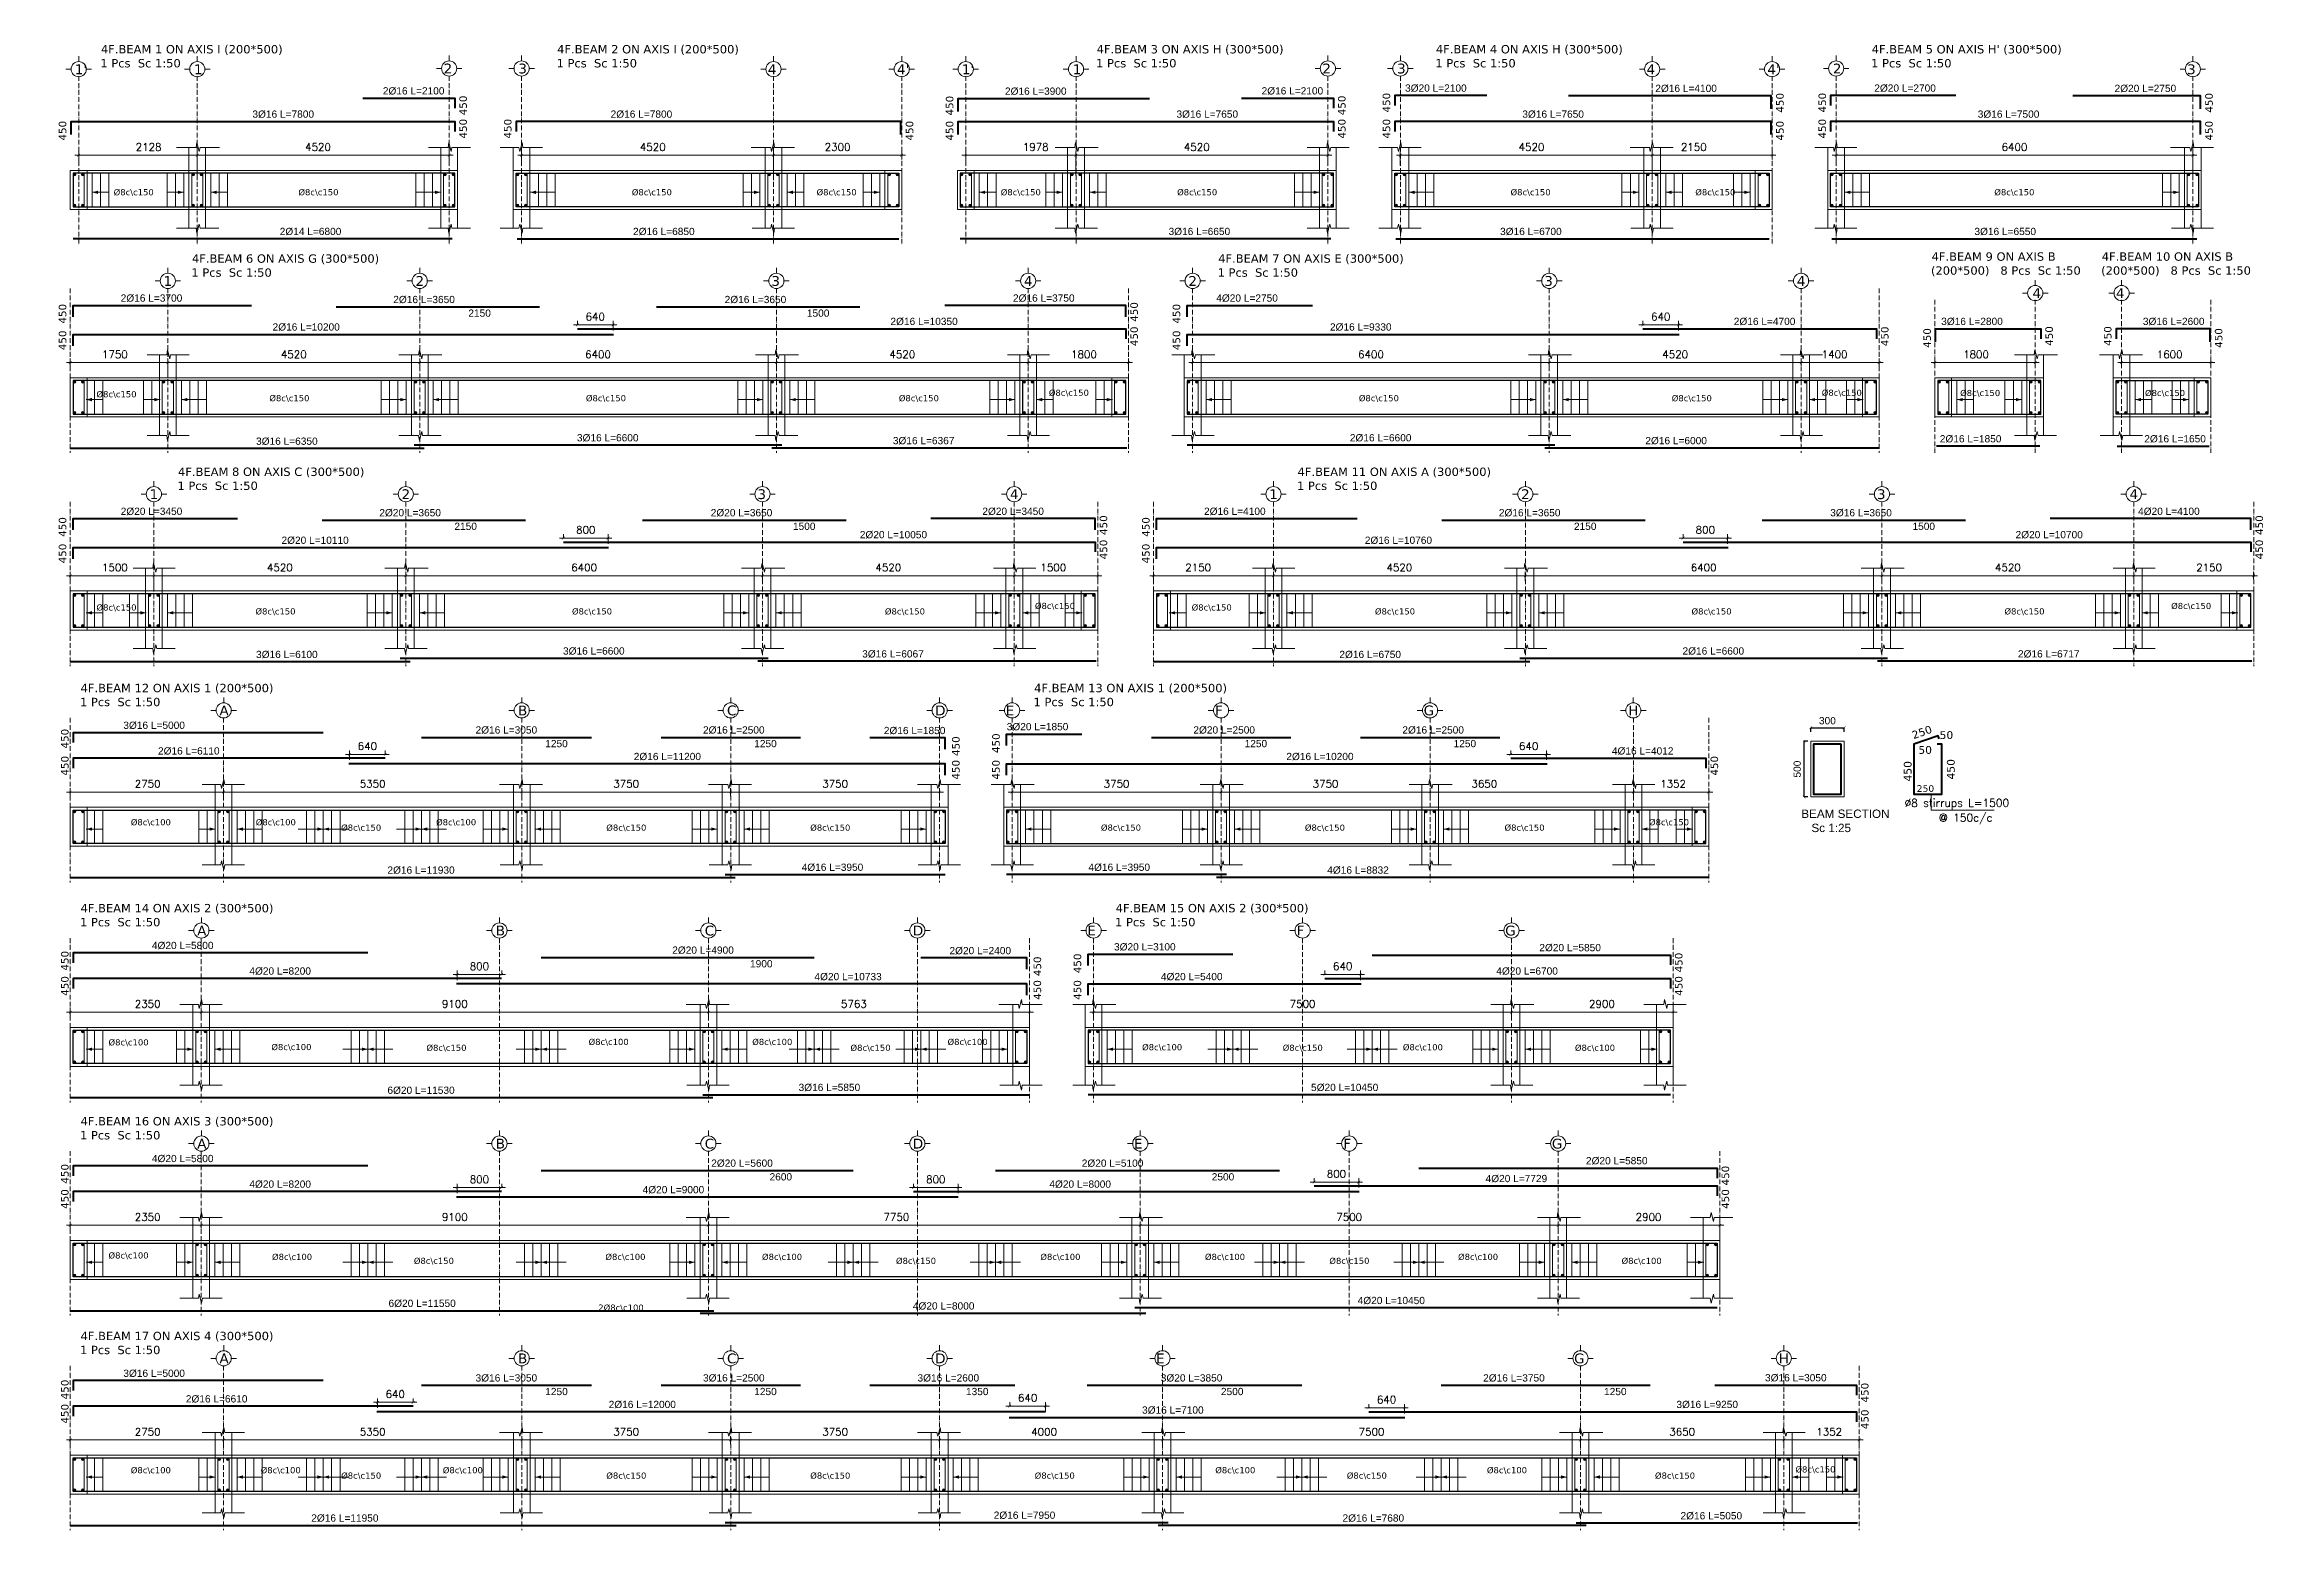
# Model space of a CAD drawing. Header units: inches. Extents: x -17020 to 43805, y -10194 to 123061.
# Drawn here: x 34607 to 38617, y 112328 to 114993 of the extents above; entities that cross this region are included whole.
import ezdxf

# ---------------------------------------------------------------- set-up
doc = ezdxf.new("R2010")
doc.units = ezdxf.units.IN
doc.header["$LTSCALE"] = 0.7
doc.header["$MEASUREMENT"] = 0
doc.linetypes.add('ACAD_ISO10W100', pattern=[18, 12, -3, 0, -3])
doc.layers.get('0').update_dxf_attribs({"lineweight": 13})
doc.layers.get('Defpoints').update_dxf_attribs({"lineweight": 5})
for name, color, linetype, lineweight in [('axis', 254, 'ACAD_ISO10W100', 9), ('BEAM FRAME', 5, 'Continuous', 18), ('COLUMN', 4, 'Continuous', 20), ('DIME', 6, 'Continuous', 25), ('elevline', 30, 'Continuous', 20), ('FRAME 070', 5, 'Continuous', 60), ('hatch', 9, 'Continuous', 9), ('ReinfContineous', 4, 'Continuous', 40), ('renforcment', 141, 'Continuous', 40), ('tex', 3, 'Continuous', 25), ('TEXT', 3, 'Continuous', 25), ('top rein. extension', 50, 'Continuous', 20), ('top renforcment', 7, 'Continuous', 40)]:
    doc.layers.add(name, color=color, linetype=linetype, lineweight=lineweight)
doc.styles.add('100', font='romans.shx', dxfattribs={"height": 13.5})
doc.styles.add('romanc', font='verdana.ttf', dxfattribs={"height": 250})
doc.styles.get("Standard").update_dxf_attribs({"font": 'arial.ttf', "height": 13})
doc.styles.add('STYLE3', font='romanc.shx', dxfattribs={"height": 45})
doc.dimstyles.new('100', dxfattribs={"dimtxt": 13.5, "dimasz": 5, "dimexe": 7, "dimexo": 7, "dimgap": 8, "dimtad": 1, "dimdec": 0, "dimlfac": 10, "dimzin": 4, "dimdsep": 46, "dimtxsty": '100', "dimblk": 'ARCHTICK', "dimcen": 0.09, "dimdle": 7, "dimclrd": 1, "dimclre": 8, "dimclrt": 2, "dimadec": 0, "dimazin": 1, "dimtfac": 1, "dimtdec": 0, "dimtix": 1, "dimtofl": 0, "dimtmove": 0, "dimatfit": 3, "dimldrblk": 'ARCHTICK', "dimfxl": 0.18, "dimtolj": 1, "dimtzin": 0, "dimlwd": -1, "dimlwe": -1, "dimarcsym": 0})
doc.dimstyles.new('25ST', dxfattribs={"dimtxt": 13, "dimasz": 5, "dimexe": 0.18, "dimexo": 5, "dimgap": 6, "dimtad": 1, "dimdec": 0, "dimlfac": 5, "dimzin": 0, "dimdsep": 46, "dimtxsty": 'Standard', "dimblk": 'ARCHTICK', "dimcen": 0.09, "dimclrd": 256, "dimclre": 7, "dimclrt": 7, "dimadec": 0, "dimazin": 0, "dimtfac": 1, "dimtdec": 0, "dimtix": 1, "dimtofl": 0, "dimtmove": 0, "dimatfit": 3, "dimldrblk": 'ARCHTICK', "dimfxl": 1, "dimtolj": 1, "dimtzin": 0, "dimarcsym": 0})
doc.dimstyles.get("Standard").update_dxf_attribs({"dimtxt": 13, "dimasz": 5, "dimexe": 0.18, "dimexo": 0.0625, "dimgap": 6, "dimtad": 1, "dimdec": 0, "dimlfac": 10, "dimzin": 0, "dimdsep": 46, "dimtxsty": 'Standard', "dimblk": 'ARCHTICK', "dimcen": 0.09, "dimse1": 1, "dimse2": 1, "dimclrd": 1, "dimclre": 7, "dimclrt": 3, "dimadec": 0, "dimazin": 0, "dimtfac": 1, "dimtdec": 0, "dimtix": 1, "dimtofl": 0, "dimtmove": 0, "dimatfit": 3, "dimldrblk": 'ARCHTICK', "dimfxl": 1, "dimtolj": 1, "dimtzin": 0, "dimarcsym": 0})

msp = doc.modelspace()

# ---------------------------------------------------------------- texts
at = {"layer": 'tex', "style": 'romanc'}
for s, p in [('%%C8c\\c150', (34730.77, 114722.9, -33436.19)), ('%%C8c\\c150', (35062.3, 114722.9, -33436.19)), ('%%C8c\\c150', (35660.59, 114722.9, -33436.19)), ('%%C8c\\c150', (35992.12, 114722.9, -33436.19)), ('%%C8c\\c150', (36322.63, 114722.9, -33436.19)), ('%%C8c\\c150', (36639.16, 114722.9, -33436.19)), ('%%C8c\\c150', (37237.46, 114722.9, -33436.19)), ('%%C8c\\c150', (37568.98, 114722.9, -33436.19)), ('%%C8c\\c150', (38105.59, 114722.9, -33436.19)), ('%%C8c\\c150', (34699.91, 114360.48, -33436.19)), ('%%C8c\\c150', (36408.93, 114363.13, -33436.19)), ('%%C8c\\c150', (37795.93, 114363.13, -33436.19)), ('%%C8c\\c150', (38044.21, 114362.69, -33436.19)), ('%%C8c\\c150', (38376, 114362.69, -33436.19)), ('%%C8c\\c150', (35010.17, 114353.41, -33436.19)), ('%%C8c\\c150', (35578.22, 114353.41, -33436.19)), ('%%C8c\\c150', (36139.75, 114353.41, -33436.19)), ('%%C8c\\c150', (36965.22, 114353.41, -33436.19)), ('%%C8c\\c150', (37526.75, 114353.41, -33436.19)), ('%%C8c\\c150', (34699.91, 113977.94, -33436.19)), ('%%C8c\\c150', (34985.17, 113970.87, -33436.19)), ('%%C8c\\c150', (35553.22, 113970.87, -33436.19)), ('%%C8c\\c150', (36114.75, 113970.87, -33436.19)), ('%%C8c\\c150', (36383.93, 113980.59, -33436.19)), ('%%C8c\\c150', (36665.24, 113977.94, -33436.19)), ('%%C8c\\c150', (36994.17, 113970.87, -33436.19)), ('%%C8c\\c150', (37562.22, 113970.87, -33436.19)), ('%%C8c\\c150', (38123.75, 113970.87, -33436.19)), ('%%C8c\\c150', (38422.9, 113980.59, -33436.19)), ('%%C8c\\c100', (34761.53, 113592.61, -33436.19)), ('%%C8c\\c100', (34985.79, 113592.61, -33436.19)), ('%%C8c\\c100', (35309.35, 113592.61, -33436.19)), ('%%C8c\\c150', (37485.86, 113592.61, -33218.28)), ('%%C8c\\c150', (35138.96, 113582.89, -33436.19)), ('%%C8c\\c150', (35614.81, 113582.89, -33436.19)), ('%%C8c\\c150', (35980.79, 113582.89, -33436.19)), ('%%C8c\\c150', (36502.39, 113582.89, -33218.28)), ('%%C8c\\c150', (36868.38, 113582.89, -33218.28)), ('%%C8c\\c150', (37226.65, 113582.89, -33218.28)), ('%%C8c\\c100', (34721.53, 113197.66, -33436.19)), ('%%C8c\\c100', (35583.05, 113198.48)), ('%%C8c\\c100', (35876.66, 113198.48)), ('%%C8c\\c100', (36227.18, 113198.48)), ('%%C8c\\c100', (35013.79, 113189.26)), ('%%C8c\\c150', (35292.04, 113187.94, -33436.19)), ('%%C8c\\c150', (36053.05, 113187.94, -33436.19)), ('%%C8c\\c100', (36576.3, 113188.98)), ('%%C8c\\c150', (36828.62, 113187.94, -33436.19)), ('%%C8c\\c100', (37044.19, 113188.98)), ('%%C8c\\c100', (37353.04, 113187.94, -33436.19)), ('%%C8c\\c100', (34721.53, 112815.37, -33436.19)), ('%%C8c\\c100', (35014.96, 112812.8)), ('%%C8c\\c150', (35269.46, 112805.65, -33436.19)), ('%%C8c\\c100', (35613.21, 112812.8)), ('%%C8c\\c100', (35894.22, 112812.8)), ('%%C8c\\c150', (36134.61, 112805.65, -33436.19)), ('%%C8c\\c100', (36393.75, 112812.8)), ('%%C8c\\c100', (36689.09, 112812.8)), ('%%C8c\\c150', (36912.33, 112805.65, -33436.19)), ('%%C8c\\c100', (37143.26, 112812.8)), ('%%C8c\\c100', (37436.75, 112805.65, -33436.19)), ('2%%C8c\\c100', (35600.43, 112721.73)), ('%%C8c\\c100', (34761.53, 112430.11, -33436.19)), ('%%C8c\\c100', (34994.58, 112430.11, -33436.19)), ('%%C8c\\c100', (35321.42, 112430.11, -33436.19)), ('%%C8c\\c100', (36707.6, 112430.11, -33436.19)), ('%%C8c\\c100', (37195.07, 112430.11, -33436.19)), ('%%C8c\\c150', (37748.66, 112431.5, -33654.09)), ('%%C8c\\c150', (35138.96, 112420.38, -33436.19)), ('%%C8c\\c150', (35614.81, 112420.38, -33436.19)), ('%%C8c\\c150', (35980.79, 112420.38, -33436.19)), ('%%C8c\\c150', (36383.58, 112420.38, -33436.19)), ('%%C8c\\c150', (36943.63, 112420.38, -33436.19)), ('%%C8c\\c150', (37496.65, 112420.38, -33436.19))]:
    msp.add_text(s, height=11, dxfattribs=at).set_placement(p)
at = {"layer": 'TEXT'}
for s, height, style, p in [('4F.BEAM 1 ON AXIS I (200*500)', 15, 'romanc', (34707.97, 114977.45)), ('1 Pcs  Sc 1:50 ', 15, 'romanc', (34706.96, 114952.35)), ('4F.BEAM 2 ON AXIS I (200*500)', 15, 'romanc', (35526.65, 114977.45)), ('1 Pcs  Sc 1:50 ', 15, 'romanc', (35525.63, 114952.35)), ('4F.BEAM 3 ON AXIS H (300*500)', 15, 'romanc', (36494.71, 114977.45)), ('1 Pcs  Sc 1:50 ', 15, 'romanc', (36493.69, 114952.35)), ('4F.BEAM 4 ON AXIS H (300*500)', 15, 'romanc', (37103.51, 114977.45)), ('1 Pcs  Sc 1:50 ', 15, 'romanc', (37102.49, 114952.35)), ("4F.BEAM 5 ON AXIS H' (300*500)", 15, 'romanc', (37885.52, 114977.45)), ('1 Pcs  Sc 1:50 ', 15, 'romanc', (37884.5, 114952.35)), ("1'", 17.6, 'romanc', (34661.01, 114940.16)), ('1', 17.6, 'romanc', (34874.96, 114940.16)), ('2', 17.6, 'romanc', (35323, 114941.52)), ('3', 17.6, 'romanc', (35457.04, 114941.52)), ('4', 17.6, 'romanc', (35904.71, 114940.16)), ("4'", 17.6, 'romanc', (36136.5, 114940.16)), ("1'", 17.6, 'romanc', (36252.87, 114940.16)), ('1', 17.6, 'romanc', (36451.82, 114940.16)), ('2', 17.6, 'romanc', (36899.86, 114941.52)), ('3', 17.6, 'romanc', (37033.91, 114941.52)), ('4', 17.6, 'romanc', (37481.57, 114940.16)), ("4'", 17.6, 'romanc', (37698.37, 114940.16)), ('2', 17.6, 'romanc', (37815.92, 114941.52)), ('3', 17.6, 'romanc', (38451.58, 114940.16)), ('4F.BEAM 6 ON AXIS G (300*500)', 15, 'romanc', (34871.28, 114601.9)), ('4F.BEAM 7 ON AXIS E (300*500)', 15, 'romanc', (36712.86, 114601.9)), ('4F.BEAM 9 ON AXIS B ', 15, 'romanc', (37992.98, 114605.5)), ('4F.BEAM 10 ON AXIS B ', 15, 'romanc', (38298.36, 114605.5)), ('1', 17.6, 'romanc', (34820.43, 114560.37)), ('1 Pcs  Sc 1:50 ', 15, 'romanc', (34870.26, 114576.8)), ('2', 17.6, 'romanc', (35272.43, 114560.37)), ('3', 17.6, 'romanc', (35911.09, 114560.37)), ('4', 17.6, 'romanc', (36364.23, 114560.37)), ('2', 17.6, 'romanc', (36659.43, 114560.37)), ('1 Pcs  Sc 1:50 ', 15, 'romanc', (36711.84, 114576.8)), ('3', 17.6, 'romanc', (37298.09, 114560.37)), ('4', 17.6, 'romanc', (37751.23, 114560.37)), ('(200*500)   8 Pcs  Sc 1:50 ', 15, 'romanc', (37991.96, 114580.4)), ('(200*500)   8 Pcs  Sc 1:50 ', 15, 'romanc', (38297.34, 114580.4)), ('4', 17.6, 'romanc', (38174.09, 114538.54)), ('4', 17.6, 'romanc', (38323.87, 114538.54)), ('4F.BEAM 8 ON AXIS C (300*500)', 15, 'romanc', (34846.28, 114219.36)), ('1 Pcs  Sc 1:50 ', 15, 'romanc', (34845.26, 114194.26)), ('4F.BEAM 11 ON AXIS A (300*500)', 15, 'romanc', (36855.28, 114219.36)), ('1 Pcs  Sc 1:50 ', 15, 'romanc', (36854.26, 114194.26)), ('1', 17.6, 'romanc', (34795.43, 114177.83)), ('2', 17.6, 'romanc', (35247.43, 114177.83)), ('3', 17.6, 'romanc', (35886.09, 114177.83)), ('4', 17.6, 'romanc', (36339.23, 114177.83)), ('1', 17.6, 'romanc', (36804.43, 114177.83)), ('2', 17.6, 'romanc', (37256.43, 114177.83)), ('3', 17.6, 'romanc', (37895.09, 114177.83)), ('4', 17.6, 'romanc', (38348.23, 114177.83)), ('4F.BEAM 12 ON AXIS 1 (200*500)', 15, 'romanc', (34671.36, 113831.38)), ('4F.BEAM 13 ON AXIS 1 (200*500)', 15, 'romanc', (36382.54, 113831.38, 217.91)), ('1 Pcs  Sc 1:50 ', 15, 'romanc', (34670.34, 113806.28)), ('A', 17.6, 'romanc', (34920.7, 113789.85)), ('B', 17.6, 'romanc', (35456.43, 113789.85)), ('C', 17.6, 'romanc', (35831.43, 113789.85)), ('D', 17.6, 'romanc', (36204.91, 113789.85)), ('E', 17.6, 'romanc', (36331.55, 113789.85, 217.91)), ('1 Pcs  Sc 1:50 ', 15, 'romanc', (36381.53, 113806.28, 217.91)), ('F', 17.6, 'romanc', (36707.31, 113789.85, 217.91)), ('G', 17.6, 'romanc', (37081.63, 113789.85, 217.91)), ('H', 17.6, 'romanc', (37448.81, 113789.85, 217.91)), ('50', 14, 'romanc', (37969.29, 113720.79)), ('50', 14, 'romanc', (38007.47, 113747.44)), ('250', 12, 'romanc', (37966.29, 113652.5)), ('  %%C8 stirrups L=1500', 14, 'STYLE3', (37925.36, 113625.76)), (' @ 150c/c', 14, 'STYLE3', (37996.32, 113599.32)), ('4F.BEAM 14 ON AXIS 2 (300*500)', 15, 'romanc', (34671.36, 113436.44)), ('4F.BEAM 15 ON AXIS 2 (300*500)', 15, 'romanc', (36528.83, 113436.44)), ('1 Pcs  Sc 1:50 ', 15, 'romanc', (34670.34, 113411.34)), ('A', 17.6, 'romanc', (34880.7, 113394.9)), ('B', 17.6, 'romanc', (35416.43, 113394.9)), ('C', 17.6, 'romanc', (35791.43, 113394.9)), ('D', 17.6, 'romanc', (36164.91, 113394.9)), ('E', 17.6, 'romanc', (36477.84, 113394.9)), ('1 Pcs  Sc 1:50 ', 15, 'romanc', (36527.82, 113411.34)), ('F', 17.6, 'romanc', (36853.6, 113394.9)), ('G', 17.6, 'romanc', (37227.92, 113394.9)), ('4F.BEAM 16 ON AXIS 3 (300*500)', 15, 'romanc', (34671.36, 113054.14)), ('1 Pcs  Sc 1:50 ', 15, 'romanc', (34670.34, 113029.05)), ('A', 17.6, 'romanc', (34880.7, 113012.61)), ('B', 17.6, 'romanc', (35416.43, 113012.61)), ('C', 17.6, 'romanc', (35791.43, 113012.61)), ('D', 17.6, 'romanc', (36164.91, 113012.61)), ('E', 17.6, 'romanc', (36561.55, 113012.61)), ('F', 17.6, 'romanc', (36937.31, 113012.61)), ('G', 17.6, 'romanc', (37311.63, 113012.61)), ('4F.BEAM 17 ON AXIS 4 (300*500)', 15, 'romanc', (34671.36, 112668.88)), ('1 Pcs  Sc 1:50 ', 15, 'romanc', (34670.34, 112643.78)), ('A', 17.6, 'romanc', (34920.7, 112627.34)), ('B', 17.6, 'romanc', (35456.43, 112627.34)), ('C', 17.6, 'romanc', (35831.43, 112627.34)), ('D', 17.6, 'romanc', (36204.91, 112627.34)), ('E', 17.6, 'romanc', (36601.55, 112627.34)), ('G', 17.6, 'romanc', (37351.63, 112627.34)), ('H', 17.6, 'romanc', (37718.81, 112627.34))]:
    msp.add_text(s, height=height, dxfattribs=dict(at, style=style)).set_placement(p)
at = {"layer": 'TEXT', "style": 'romanc'}
for s, height, rotation, p in [('450', 13.5, 90, (35364.56, 114866.44, -73392.95)), ('450', 13.5, 90, (36237.61, 114866.08, -72739.24)), ('450', 13.5, 90, (36941.42, 114866.44, -73392.95)), ('450', 13.5, 90, (37021.57, 114871.44, -73392.95)), ('450', 13.5, 90, (37727.54, 114871.08, -72739.24)), ('450', 13.5, 90, (37803.58, 114871.44, -73392.95)), ('450', 13.5, 90, (38497.54, 114871.08, -72957.14)), ('450', 13.5, 90, (34645.75, 114821.15, -72739.24)), ('450', 13.5, 90, (35364.56, 114824.71, -73392.95)), ('450', 13.5, 90, (35444.7, 114824.71, -73392.95)), ('450', 13.5, 90, (36165.68, 114821.15, -72739.24)), ('450', 13.5, 90, (36237.61, 114821.15, -72739.24)), ('450', 13.5, 90, (36941.42, 114824.71, -73392.95)), ('450', 13.5, 90, (37021.57, 114824.71, -73392.95)), ('450', 13.5, 90, (37727.54, 114821.15, -72739.24)), ('450', 13.5, 90, (37803.58, 114824.71, -73392.95)), ('450', 13.5, 90, (38497.54, 114821.15, -72957.14)), ('450', 13.5, 90, (34645.75, 114492.69, -72739.24)), ('450', 13.5, 90, (36568.71, 114495.93, -73175.05)), ('450', 13.5, 90, (36644.75, 114492.69, -72521.33)), ('450', 13.5, 90, (36568.71, 114452.18, -73175.05)), ('450', 13.5, 90, (37915.71, 114452.18, -73175.05)), ('450', 13.5, 90, (38210.72, 114452.75, -73392.95)), ('450', 13.5, 90, (38315.87, 114452.75, -73392.95)), ('450', 13.5, 90, (34645.75, 114444.99, -72739.24)), ('450', 13.5, 90, (36644.75, 114444.99, -72521.33)), ('450', 13.5, 90, (37991.75, 114449.2, -72739.24)), ('450', 13.5, 90, (38514.84, 114449.2, -72739.24)), ('450', 13.5, 90, (34645.75, 114110.15, -72739.24)), ('450', 13.5, 90, (36513.71, 114113.39, -73175.05)), ('450', 13.5, 90, (36589.75, 114110.15, -72739.24)), ('450', 13.5, 90, (38587.71, 114113.39, -73175.05)), ('450', 13.5, 90, (34645.75, 114062.45, -72739.24)), ('450', 13.5, 90, (36513.71, 114069.64, -73175.05)), ('450', 13.5, 90, (36589.75, 114062.45, -72739.24)), ('450', 13.5, 90, (38587.71, 114069.64, -73175.05)), ('450', 13.5, 90, (34649.85, 113730.41, -73175.05)), ('250', 14, 19.5245, (37960.75, 113747.04)), ('450', 13.5, 90, (36248.81, 113716.86, -72521.33)), ('450', 13.5, 90, (36320.74, 113722.17, -72303.42)), ('450', 13.5, 90, (34649.85, 113681.66, -73175.05)), ('450', 13.5, 90, (36248.81, 113674.47, -72521.33)), ('450', 13.5, 90, (36320.74, 113674.47, -72303.42)), ('450', 13.5, 90, (37609.88, 113681.66, -72957.14)), ('450', 14, 90, (37957.12, 113671.21)), ('450', 14, 90, (38034.54, 113674.78)), ('450', 13.5, 90, (34649.85, 113331.86, -73175.05)), ('450', 13.5, 90, (37545.99, 113328.68, -73175.05)), ('450', 13.5, 90, (36395.1, 113321.91, -72739.24)), ('450', 13.5, 90, (36467.03, 113327.22, -72521.33)), ('450', 13.5, 90, (34649.85, 113286.71, -73175.05)), ('450', 13.5, 90, (36395.1, 113279.53, -72739.24)), ('450', 13.5, 90, (36467.03, 113279.53, -72521.33)), ('450', 13.5, 90, (37545.99, 113286.71, -73175.05)), ('450', 13.5, 90, (34649.85, 112949.57, -73175.05)), ('450', 13.5, 90, (37629.7, 112946.38, -73175.05)), ('450', 13.5, 90, (34649.85, 112904.42, -73175.05)), ('450', 13.5, 90, (37629.7, 112904.42, -73175.05)), ('450', 13.5, 90, (34649.85, 112562.61, -73175.05)), ('450', 13.5, 90, (37879.88, 112557.07, -73175.05)), ('450', 13.5, 90, (34649.85, 112519.15, -73175.05)), ('450', 13.5, 90, (37879.88, 112509.15, -73175.05))]:
    msp.add_text(s, height=height, rotation=rotation, dxfattribs=at).set_placement(p)
at = {"layer": 'TEXT'}
for s, p in [('BEAM SECTION ', (37759.26, 113605.79)), ('Sc 1:25', (37777.41, 113580.41))]:
    msp.add_text(s, height=15, dxfattribs=at).set_placement(p)

# ---------------------------------------------------------------- blocks, each defined once
blk = doc.blocks.new('_ArchTick')
at = {"color": 0, "linetype": 'ByBlock', "lineweight": 0, "const_width": 0.15}
blk.add_lwpolyline([(-0.5, -0.5), (0.5, 0.5)], dxfattribs=at)
blk = doc.blocks.new('*D58')
at = {"color": 1, "transparency": 16777216}
blk.add_line((34873.9, 114794.7), (35339.9, 114794.7), dxfattribs=at)
at = {"color": 8, "transparency": 16777216}
for p, q in [((34880.9, 114758.2), (34880.9, 114801.7)), ((35332.9, 114776.5), (35332.9, 114801.7))]:
    blk.add_line(p, q, dxfattribs=at)
at = {"layer": 'Defpoints', "color": 0, "transparency": 16777216}
for p in [(35332.9, 114794.7), (35332.9, 114769.5), (34880.9, 114751.2)]:
    blk.add_point(p, dxfattribs=at)
at = {"color": 1, "transparency": 16777216, "xscale": 5, "yscale": 5, "zscale": 5, "rotation": 180}
blk.add_blockref('_ArchTick', (34880.9, 114794.7), dxfattribs=at)
at = {"color": 1, "transparency": 16777216, "xscale": 5, "yscale": 5, "zscale": 5}
blk.add_blockref('_ArchTick', (35332.9, 114794.7), dxfattribs=at)
at = {"color": 2, "transparency": 16777216, "insert": (35097.5, 114809.5), "char_height": 13.5, "attachment_point": 5, "style": '100'}
blk.add_mtext('\\A1;4520', dxfattribs=at)
blk = doc.blocks.new('*D59')
at = {"layer": 'Defpoints', "color": 0, "transparency": 16777216}
for p in [(34658, 114644.8, -13652.7), (35338.1, 114644.8, -37318.8), (35338.1, 114644.8)]:
    blk.add_point(p, dxfattribs=at)
at = {"layer": 'TEXT', "color": 3, "transparency": 16777216, "insert": (35084.1, 114657.8), "char_height": 13, "attachment_point": 5}
blk.add_mtext('\\A1;2%%C14 L=6800', dxfattribs=at)
blk = doc.blocks.new('*D60')
at = {"layer": 'Defpoints', "color": 0, "transparency": 16777216}
for p in [(34608, 114855.3, 264.3), (34608, 114855.3), (35388.1, 114855.3, -440.4)]:
    blk.add_point(p, dxfattribs=at)
at = {"layer": 'TEXT', "color": 3, "transparency": 16777216, "insert": (35035.1, 114868.3), "char_height": 13, "attachment_point": 5}
blk.add_mtext('\\A1;3%%C16 L=7800', dxfattribs=at)
blk = doc.blocks.new('*D61')
at = {"color": 1, "transparency": 16777216}
blk.add_line((34887.9, 114794.7), (34661, 114794.7), dxfattribs=at)
at = {"color": 8, "transparency": 16777216}
for p, q in [((34668, 114776.5), (34668, 114801.7)), ((34880.9, 114758.2), (34880.9, 114801.7))]:
    blk.add_line(p, q, dxfattribs=at)
at = {"layer": 'Defpoints', "color": 0, "transparency": 16777216}
for p in [(34668, 114794.7), (34668, 114769.5), (34880.9, 114751.2)]:
    blk.add_point(p, dxfattribs=at)
at = {"color": 1, "transparency": 16777216, "xscale": 5, "yscale": 5, "zscale": 5, "rotation": 180}
blk.add_blockref('_ArchTick', (34668, 114794.7), dxfattribs=at)
at = {"color": 1, "transparency": 16777216, "xscale": 5, "yscale": 5, "zscale": 5}
blk.add_blockref('_ArchTick', (34880.9, 114794.7), dxfattribs=at)
at = {"color": 2, "transparency": 16777216, "insert": (34793.5, 114809.5), "char_height": 13.5, "attachment_point": 5, "style": '100'}
blk.add_mtext('\\A1;2128', dxfattribs=at)
blk = doc.blocks.new('*D62')
at = {"layer": 'Defpoints', "color": 0, "transparency": 16777216}
for p in [(35177.9, 114897, -290.9), (35177.9, 114897), (35387.9, 114897, -440.4)]:
    blk.add_point(p, dxfattribs=at)
at = {"layer": 'TEXT', "color": 3, "transparency": 16777216, "insert": (35269.1, 114910), "char_height": 13, "attachment_point": 5}
blk.add_mtext('\\A1;2%%C16 L=2100', dxfattribs=at)
blk = doc.blocks.new('*D53')
at = {"color": 1, "transparency": 16777216}
blk.add_line((35921.9, 114794.7), (35455.9, 114794.7), dxfattribs=at)
at = {"color": 8, "transparency": 16777216}
for p, q in [((35462.9, 114776.5), (35462.9, 114801.7)), ((35914.9, 114758.2), (35914.9, 114801.7))]:
    blk.add_line(p, q, dxfattribs=at)
at = {"layer": 'Defpoints', "color": 0, "transparency": 16777216}
for p in [(35462.9, 114794.7), (35462.9, 114769.5), (35914.9, 114751.2)]:
    blk.add_point(p, dxfattribs=at)
at = {"color": 1, "transparency": 16777216, "xscale": 5, "yscale": 5, "zscale": 5, "rotation": 180}
blk.add_blockref('_ArchTick', (35462.9, 114794.7), dxfattribs=at)
at = {"color": 1, "transparency": 16777216, "xscale": 5, "yscale": 5, "zscale": 5}
blk.add_blockref('_ArchTick', (35914.9, 114794.7), dxfattribs=at)
at = {"color": 2, "transparency": 16777216, "insert": (35698.2, 114809.5), "char_height": 13.5, "attachment_point": 5, "style": '100'}
blk.add_mtext('\\A1;4520', dxfattribs=at)
blk = doc.blocks.new('*D54')
at = {"layer": 'Defpoints', "color": 0, "transparency": 16777216}
for p in [(35454.9, 114644.8, -37318.8), (35454.9, 114644.8), (36139.9, 114644.8, -13652.7)]:
    blk.add_point(p, dxfattribs=at)
at = {"layer": 'TEXT', "color": 3, "transparency": 16777216, "insert": (35718.1, 114657.8), "char_height": 13, "attachment_point": 5}
blk.add_mtext('\\A1;2%%C16 L=6850', dxfattribs=at)
blk = doc.blocks.new('*D55')
at = {"layer": 'Defpoints', "color": 0, "transparency": 16777216}
for p in [(35409.5, 114855.3, -440.4), (36189.5, 114855.3, 264.3), (36189.5, 114855.3)]:
    blk.add_point(p, dxfattribs=at)
at = {"layer": 'TEXT', "color": 3, "transparency": 16777216, "insert": (35677.9, 114868.3), "char_height": 13, "attachment_point": 5}
blk.add_mtext('\\A1;2%%C16 L=7800', dxfattribs=at)
blk = doc.blocks.new('*D56')
at = {"color": 1, "transparency": 16777216}
blk.add_line((35907.9, 114794.7), (36151.9, 114794.7), dxfattribs=at)
at = {"color": 8, "transparency": 16777216}
for p, q in [((35914.9, 114758.2), (35914.9, 114801.7)), ((36144.9, 114787), (36144.9, 114801.7))]:
    blk.add_line(p, q, dxfattribs=at)
at = {"layer": 'Defpoints', "color": 0, "transparency": 16777216}
for p in [(36144.9, 114794.7), (36144.9, 114780), (35914.9, 114751.2)]:
    blk.add_point(p, dxfattribs=at)
at = {"color": 1, "transparency": 16777216, "xscale": 5, "yscale": 5, "zscale": 5, "rotation": 180}
blk.add_blockref('_ArchTick', (35914.9, 114794.7), dxfattribs=at)
at = {"color": 1, "transparency": 16777216, "xscale": 5, "yscale": 5, "zscale": 5}
blk.add_blockref('_ArchTick', (36144.9, 114794.7), dxfattribs=at)
at = {"color": 2, "transparency": 16777216, "insert": (36029.9, 114809.5), "char_height": 13.5, "attachment_point": 5, "style": '100'}
blk.add_mtext('\\A1;2300', dxfattribs=at)
blk = doc.blocks.new('*D57')
at = {"color": 1, "transparency": 16777216}
blk.add_line((36450.7, 114794.7), (36916.7, 114794.7), dxfattribs=at)
at = {"color": 8, "transparency": 16777216}
for p, q in [((36457.7, 114758.2), (36457.7, 114801.7)), ((36909.7, 114776.5), (36909.7, 114801.7))]:
    blk.add_line(p, q, dxfattribs=at)
at = {"layer": 'Defpoints', "color": 0, "transparency": 16777216}
for p in [(36909.7, 114794.7), (36909.7, 114769.5), (36457.7, 114751.2)]:
    blk.add_point(p, dxfattribs=at)
at = {"color": 1, "transparency": 16777216, "xscale": 5, "yscale": 5, "zscale": 5, "rotation": 180}
blk.add_blockref('_ArchTick', (36457.7, 114794.7), dxfattribs=at)
at = {"color": 1, "transparency": 16777216, "xscale": 5, "yscale": 5, "zscale": 5}
blk.add_blockref('_ArchTick', (36909.7, 114794.7), dxfattribs=at)
at = {"color": 2, "transparency": 16777216, "insert": (36674.4, 114809.5), "char_height": 13.5, "attachment_point": 5, "style": '100'}
blk.add_mtext('\\A1;4520', dxfattribs=at)
blk = doc.blocks.new('*D63')
at = {"layer": 'Defpoints', "color": 0, "transparency": 16777216}
for p in [(36249.9, 114644.8, -13652.7), (36914.9, 114644.8, -37318.8), (36914.9, 114644.8)]:
    blk.add_point(p, dxfattribs=at)
at = {"layer": 'TEXT', "color": 3, "transparency": 16777216, "insert": (36679.1, 114657.8), "char_height": 13, "attachment_point": 5}
blk.add_mtext('\\A1;3%%C16 L=6650', dxfattribs=at)
blk = doc.blocks.new('*D64')
at = {"layer": 'Defpoints', "color": 0, "transparency": 16777216}
for p in [(36199.9, 114855.3, 264.3), (36199.9, 114855.3), (36964.9, 114855.3, -440.4)]:
    blk.add_point(p, dxfattribs=at)
at = {"layer": 'TEXT', "color": 3, "transparency": 16777216, "insert": (36693.3, 114868.3), "char_height": 13, "attachment_point": 5}
blk.add_mtext('\\A1;3%%C16 L=7650', dxfattribs=at)
blk = doc.blocks.new('*D65')
at = {"color": 1, "transparency": 16777216}
blk.add_line((36464.7, 114794.7), (36252.9, 114794.7), dxfattribs=at)
at = {"color": 8, "transparency": 16777216}
for p, q in [((36259.9, 114776.5), (36259.9, 114801.7)), ((36457.7, 114758.2), (36457.7, 114801.7))]:
    blk.add_line(p, q, dxfattribs=at)
at = {"layer": 'Defpoints', "color": 0, "transparency": 16777216}
for p in [(36259.9, 114794.7), (36259.9, 114769.5), (36457.7, 114751.2)]:
    blk.add_point(p, dxfattribs=at)
at = {"color": 1, "transparency": 16777216, "xscale": 5, "yscale": 5, "zscale": 5, "rotation": 180}
blk.add_blockref('_ArchTick', (36259.9, 114794.7), dxfattribs=at)
at = {"color": 1, "transparency": 16777216, "xscale": 5, "yscale": 5, "zscale": 5}
blk.add_blockref('_ArchTick', (36457.7, 114794.7), dxfattribs=at)
at = {"color": 2, "transparency": 16777216, "insert": (36385.4, 114809.5), "char_height": 13.5, "attachment_point": 5, "style": '100'}
blk.add_mtext('\\A1;1978', dxfattribs=at)
blk = doc.blocks.new('*D66')
at = {"layer": 'Defpoints', "color": 0, "transparency": 16777216}
for p in [(36199.9, 114896.5, 264.3), (36199.9, 114896.5), (36589.9, 114896.5, 136.2)]:
    blk.add_point(p, dxfattribs=at)
at = {"layer": 'TEXT', "color": 3, "transparency": 16777216, "insert": (36385.5, 114909.5), "char_height": 13, "attachment_point": 5}
blk.add_mtext('\\A1;2%%C16 L=3900', dxfattribs=at)
blk = doc.blocks.new('*D67')
at = {"layer": 'Defpoints', "color": 0, "transparency": 16777216}
for p in [(36754.7, 114897, -290.9), (36754.7, 114897), (36964.7, 114897, -440.4)]:
    blk.add_point(p, dxfattribs=at)
at = {"layer": 'TEXT', "color": 3, "transparency": 16777216, "insert": (36846, 114910), "char_height": 13, "attachment_point": 5}
blk.add_mtext('\\A1;2%%C16 L=2100', dxfattribs=at)
blk = doc.blocks.new('*D68')
at = {"color": 1, "transparency": 16777216}
blk.add_line((37498.7, 114794.7), (37032.7, 114794.7), dxfattribs=at)
at = {"color": 8, "transparency": 16777216}
for p, q in [((37039.7, 114776.5), (37039.7, 114801.7)), ((37491.7, 114758.2), (37491.7, 114801.7))]:
    blk.add_line(p, q, dxfattribs=at)
at = {"layer": 'Defpoints', "color": 0, "transparency": 16777216}
for p in [(37039.7, 114794.7), (37039.7, 114769.5), (37491.7, 114751.2)]:
    blk.add_point(p, dxfattribs=at)
at = {"color": 1, "transparency": 16777216, "xscale": 5, "yscale": 5, "zscale": 5, "rotation": 180}
blk.add_blockref('_ArchTick', (37039.7, 114794.7), dxfattribs=at)
at = {"color": 1, "transparency": 16777216, "xscale": 5, "yscale": 5, "zscale": 5}
blk.add_blockref('_ArchTick', (37491.7, 114794.7), dxfattribs=at)
at = {"color": 2, "transparency": 16777216, "insert": (37275.1, 114809.5), "char_height": 13.5, "attachment_point": 5, "style": '100'}
blk.add_mtext('\\A1;4520', dxfattribs=at)
blk = doc.blocks.new('*D69')
at = {"layer": 'Defpoints', "color": 0, "transparency": 16777216}
for p in [(37031.7, 114644.8, -37318.8), (37031.7, 114644.8), (37701.8, 114644.8, -13652.7)]:
    blk.add_point(p, dxfattribs=at)
at = {"layer": 'TEXT', "color": 3, "transparency": 16777216, "insert": (37274, 114657.8), "char_height": 13, "attachment_point": 5}
blk.add_mtext('\\A1;3%%C16 L=6700', dxfattribs=at)
blk = doc.blocks.new('*D70')
at = {"layer": 'Defpoints', "color": 0, "transparency": 16777216}
for p in [(36986.3, 114855.3, -440.4), (37751.4, 114855.3, 264.3), (37751.4, 114855.3)]:
    blk.add_point(p, dxfattribs=at)
at = {"layer": 'TEXT', "color": 3, "transparency": 16777216, "insert": (37313.9, 114868.3), "char_height": 13, "attachment_point": 5}
blk.add_mtext('\\A1;3%%C16 L=7650', dxfattribs=at)
blk = doc.blocks.new('*D71')
at = {"color": 1, "transparency": 16777216}
blk.add_line((37484.7, 114794.7), (37713.8, 114794.7), dxfattribs=at)
at = {"color": 8, "transparency": 16777216}
for p, q in [((37491.7, 114758.2), (37491.7, 114801.7)), ((37706.8, 114787), (37706.8, 114801.7))]:
    blk.add_line(p, q, dxfattribs=at)
at = {"layer": 'Defpoints', "color": 0, "transparency": 16777216}
for p in [(37706.8, 114794.7), (37706.8, 114780), (37491.7, 114751.2)]:
    blk.add_point(p, dxfattribs=at)
at = {"color": 1, "transparency": 16777216, "xscale": 5, "yscale": 5, "zscale": 5, "rotation": 180}
blk.add_blockref('_ArchTick', (37491.7, 114794.7), dxfattribs=at)
at = {"color": 1, "transparency": 16777216, "xscale": 5, "yscale": 5, "zscale": 5}
blk.add_blockref('_ArchTick', (37706.8, 114794.7), dxfattribs=at)
at = {"color": 2, "transparency": 16777216, "insert": (37566.3, 114809.5), "char_height": 13.5, "attachment_point": 5, "style": '100'}
blk.add_mtext('\\A1;2150', dxfattribs=at)
blk = doc.blocks.new('*D72')
at = {"layer": 'Defpoints', "color": 0, "transparency": 16777216}
for p in [(37341.8, 114901.5, 136.2), (37751.8, 114901.5, 264.3), (37751.8, 114901.5)]:
    blk.add_point(p, dxfattribs=at)
at = {"layer": 'TEXT', "color": 3, "transparency": 16777216, "insert": (37552.5, 114914.5), "char_height": 13, "attachment_point": 5}
blk.add_mtext('\\A1;2%%C16 L=4100', dxfattribs=at)
blk = doc.blocks.new('*D73')
at = {"layer": 'Defpoints', "color": 0, "transparency": 16777216}
for p in [(36984.7, 114902, -440.4), (37194.7, 114902, -290.9), (37194.7, 114902)]:
    blk.add_point(p, dxfattribs=at)
at = {"layer": 'TEXT', "color": 3, "transparency": 16777216, "insert": (37103.5, 114915), "char_height": 13, "attachment_point": 5}
blk.add_mtext('\\A1;3%%C20 L=2100', dxfattribs=at)
blk = doc.blocks.new('*D79')
at = {"color": 1, "transparency": 16777216}
blk.add_line((38468.8, 114794.7), (37814.8, 114794.7), dxfattribs=at)
at = {"color": 8, "transparency": 16777216}
for p, q in [((37821.8, 114776.5), (37821.8, 114801.7)), ((38461.8, 114758.2), (38461.8, 114801.7))]:
    blk.add_line(p, q, dxfattribs=at)
at = {"layer": 'Defpoints', "color": 0, "transparency": 16777216}
for p in [(37821.8, 114794.7), (37821.8, 114769.5), (38461.8, 114751.2)]:
    blk.add_point(p, dxfattribs=at)
at = {"color": 1, "transparency": 16777216, "xscale": 5, "yscale": 5, "zscale": 5, "rotation": 180}
blk.add_blockref('_ArchTick', (37821.8, 114794.7), dxfattribs=at)
at = {"color": 1, "transparency": 16777216, "xscale": 5, "yscale": 5, "zscale": 5}
blk.add_blockref('_ArchTick', (38461.8, 114794.7), dxfattribs=at)
at = {"color": 2, "transparency": 16777216, "insert": (38141.8, 114809.5), "char_height": 13.5, "attachment_point": 5, "style": '100'}
blk.add_mtext('\\A1;6400', dxfattribs=at)
blk = doc.blocks.new('*D80')
at = {"layer": 'Defpoints', "color": 0, "transparency": 16777216}
for p in [(37813.8, 114644.8, -37318.8), (37813.8, 114644.8), (38468.8, 114644.8, -13870.6)]:
    blk.add_point(p, dxfattribs=at)
at = {"layer": 'TEXT', "color": 3, "transparency": 16777216, "insert": (38125.2, 114657.8), "char_height": 13, "attachment_point": 5}
blk.add_mtext('\\A1;3%%C16 L=6550', dxfattribs=at)
blk = doc.blocks.new('*D81')
at = {"layer": 'Defpoints', "color": 0, "transparency": 16777216}
for p in [(37768.4, 114855.3, -440.4), (38518.4, 114855.3, 46.4), (38518.4, 114855.3)]:
    blk.add_point(p, dxfattribs=at)
at = {"layer": 'TEXT', "color": 3, "transparency": 16777216, "insert": (38131.2, 114868.3), "char_height": 13, "attachment_point": 5}
blk.add_mtext('\\A1;3%%C16 L=7500', dxfattribs=at)
blk = doc.blocks.new('*D82')
at = {"layer": 'Defpoints', "color": 0, "transparency": 16777216}
for p in [(38246.8, 114901.5, 136.2), (38521.8, 114901.5, 46.4), (38521.8, 114901.5)]:
    blk.add_point(p, dxfattribs=at)
at = {"layer": 'TEXT', "color": 3, "transparency": 16777216, "insert": (38376.7, 114914.5), "char_height": 13, "attachment_point": 5}
blk.add_mtext('\\A1;2%%C20 L=2750', dxfattribs=at)
blk = doc.blocks.new('*D83')
at = {"layer": 'Defpoints', "color": 0, "transparency": 16777216}
for p in [(37766.8, 114902, -440.4), (38036.8, 114902, -290.9), (38036.8, 114902)]:
    blk.add_point(p, dxfattribs=at)
at = {"layer": 'TEXT', "color": 3, "transparency": 16777216, "insert": (37945.5, 114915), "char_height": 13, "attachment_point": 5}
blk.add_mtext('\\A1;2%%C20 L=2700', dxfattribs=at)
blk = doc.blocks.new('*D91')
at = {"layer": 'Defpoints', "color": 0, "transparency": 16777216}
for p in [(34608, 114473.4, -218.4), (34608, 114473.4), (35628, 114473.4, -167.8)]:
    blk.add_point(p, dxfattribs=at)
at = {"layer": 'TEXT', "color": 3, "transparency": 16777216, "insert": (35076.3, 114486.4), "char_height": 13, "attachment_point": 5}
blk.add_mtext('\\A1;2%%C16 L=10200', dxfattribs=at)
blk = doc.blocks.new('*D92')
at = {"color": 1, "transparency": 16777216}
blk.add_line((35913, 114422.8), (36379, 114422.8), dxfattribs=at)
at = {"color": 8, "transparency": 16777216}
for p, q in [((35920, 114416.2), (35920, 114429.8)), ((36372, 114416.8), (36372, 114429.8))]:
    blk.add_line(p, q, dxfattribs=at)
at = {"layer": 'Defpoints', "color": 0, "transparency": 16777216}
for p in [(35920, 114409.2), (36372, 114422.8), (36372, 114409.8)]:
    blk.add_point(p, dxfattribs=at)
at = {"color": 1, "transparency": 16777216, "xscale": 5, "yscale": 5, "zscale": 5, "rotation": 180}
blk.add_blockref('_ArchTick', (35920, 114422.8), dxfattribs=at)
at = {"color": 1, "transparency": 16777216, "xscale": 5, "yscale": 5, "zscale": 5}
blk.add_blockref('_ArchTick', (36372, 114422.8), dxfattribs=at)
at = {"color": 2, "transparency": 16777216, "insert": (36146, 114437.5), "char_height": 13.5, "attachment_point": 5, "style": '100'}
blk.add_mtext('\\A1;4520', dxfattribs=at)
blk = doc.blocks.new('*D93')
at = {"layer": 'Defpoints', "color": 0, "transparency": 16777216}
for p in [(35563, 114483.4, -157.8), (35563, 114483.4), (36598, 114483.4, -218.5)]:
    blk.add_point(p, dxfattribs=at)
at = {"layer": 'TEXT', "color": 3, "transparency": 16777216, "insert": (36185.1, 114496.4), "char_height": 13, "attachment_point": 5}
blk.add_mtext('\\A1;2%%C16 L=10350', dxfattribs=at)
blk = doc.blocks.new('*D102')
at = {"color": 1, "transparency": 16777216}
blk.add_line((35634, 114490.4), (35556, 114490.4), dxfattribs=at)
at = {"color": 8, "transparency": 16777216}
for p, q in [((35563, 114490.4), (35563, 114497.4)), ((35627, 114480.4), (35627, 114497.4))]:
    blk.add_line(p, q, dxfattribs=at)
at = {"layer": 'Defpoints', "color": 0, "transparency": 16777216}
for p in [(35563, 114490.4), (35563, 114483.4), (35627, 114473.4)]:
    blk.add_point(p, dxfattribs=at)
at = {"color": 1, "transparency": 16777216, "xscale": 5, "yscale": 5, "zscale": 5, "rotation": 180}
blk.add_blockref('_ArchTick', (35563, 114490.4), dxfattribs=at)
at = {"color": 1, "transparency": 16777216, "xscale": 5, "yscale": 5, "zscale": 5}
blk.add_blockref('_ArchTick', (35627, 114490.4), dxfattribs=at)
at = {"color": 2, "transparency": 16777216, "insert": (35595, 114505.1), "char_height": 13.5, "attachment_point": 5, "style": '100'}
blk.add_mtext('\\A1;640', dxfattribs=at)
blk = doc.blocks.new('*D94')
at = {"color": 1, "transparency": 16777216}
blk.add_line((35927, 114422.8), (35273, 114422.8), dxfattribs=at)
at = {"color": 8, "transparency": 16777216}
for p, q in [((35280, 114413.9), (35280, 114429.8)), ((35920, 114416.2), (35920, 114429.8))]:
    blk.add_line(p, q, dxfattribs=at)
at = {"layer": 'Defpoints', "color": 0, "transparency": 16777216}
for p in [(35280, 114422.8), (35280, 114406.9), (35920, 114409.2)]:
    blk.add_point(p, dxfattribs=at)
at = {"color": 1, "transparency": 16777216, "xscale": 5, "yscale": 5, "zscale": 5, "rotation": 180}
blk.add_blockref('_ArchTick', (35280, 114422.8), dxfattribs=at)
at = {"color": 1, "transparency": 16777216, "xscale": 5, "yscale": 5, "zscale": 5}
blk.add_blockref('_ArchTick', (35920, 114422.8), dxfattribs=at)
at = {"color": 2, "transparency": 16777216, "insert": (35600, 114437.5), "char_height": 13.5, "attachment_point": 5, "style": '100'}
blk.add_mtext('\\A1;6400', dxfattribs=at)
blk = doc.blocks.new('*D95')
at = {"color": 1, "transparency": 16777216}
blk.add_line((34821, 114422.8), (35287, 114422.8), dxfattribs=at)
at = {"color": 8, "transparency": 16777216}
for p, q in [((34828, 114401.6), (34828, 114429.8)), ((35280, 114413.9), (35280, 114429.8))]:
    blk.add_line(p, q, dxfattribs=at)
at = {"layer": 'Defpoints', "color": 0, "transparency": 16777216}
for p in [(35280, 114422.8), (35280, 114406.9), (34828, 114394.6)]:
    blk.add_point(p, dxfattribs=at)
at = {"color": 1, "transparency": 16777216, "xscale": 5, "yscale": 5, "zscale": 5, "rotation": 180}
blk.add_blockref('_ArchTick', (34828, 114422.8), dxfattribs=at)
at = {"color": 1, "transparency": 16777216, "xscale": 5, "yscale": 5, "zscale": 5}
blk.add_blockref('_ArchTick', (35280, 114422.8), dxfattribs=at)
at = {"color": 2, "transparency": 16777216, "insert": (35054, 114437.5), "char_height": 13.5, "attachment_point": 5, "style": '100'}
blk.add_mtext('\\A1;4520', dxfattribs=at)
blk = doc.blocks.new('*D96')
at = {"layer": 'Defpoints', "color": 0, "transparency": 16777216}
for p in [(34608, 114525.3, -218.4), (34608, 114525.3), (34978, 114525.3, -209.5)]:
    blk.add_point(p, dxfattribs=at)
at = {"layer": 'TEXT', "color": 3, "transparency": 16777216, "insert": (34798.7, 114538.3), "char_height": 13, "attachment_point": 5}
blk.add_mtext('\\A1;2%%C16 L=3700', dxfattribs=at)
blk = doc.blocks.new('*D97')
at = {"layer": 'Defpoints', "color": 0, "transparency": 16777216}
for p in [(35705, 114522.7, -203.1), (35705, 114522.7), (36070, 114522.7, -189.9)]:
    blk.add_point(p, dxfattribs=at)
at = {"layer": 'TEXT', "color": 3, "transparency": 16777216, "insert": (35882.5, 114535.7), "char_height": 13, "attachment_point": 5}
blk.add_mtext('\\A1;2%%C16 L=3650', dxfattribs=at)
blk = doc.blocks.new('*D98')
at = {"layer": 'Defpoints', "color": 0, "transparency": 16777216}
for p in [(35920, 114521.2), (36070, 114521.2), (36070, 114498.8)]:
    blk.add_point(p, dxfattribs=at)
at = {"layer": 'TEXT', "color": 3, "transparency": 16777216, "insert": (35995, 114511.4), "char_height": 13, "attachment_point": 5}
blk.add_mtext('\\A1;1500', dxfattribs=at)
blk = doc.blocks.new('*D99')
at = {"layer": 'Defpoints', "color": 0, "transparency": 16777216}
for p in [(36222, 114525.3, -209.5), (36597, 114525.3, -218.4), (36597, 114525.3)]:
    blk.add_point(p, dxfattribs=at)
at = {"layer": 'TEXT', "color": 3, "transparency": 16777216, "insert": (36399.9, 114538.3), "char_height": 13, "attachment_point": 5}
blk.add_mtext('\\A1;2%%C16 L=3750', dxfattribs=at)
blk = doc.blocks.new('*D100')
at = {"layer": 'Defpoints', "color": 0, "transparency": 16777216}
for p in [(34653, 114268.5, -13652.7), (35288, 114268.5, -37100.9), (35288, 114268.5)]:
    blk.add_point(p, dxfattribs=at)
at = {"layer": 'TEXT', "color": 3, "transparency": 16777216, "insert": (35041.6, 114281.5), "char_height": 13, "attachment_point": 5}
blk.add_mtext('\\A1;3%%C16 L=6350', dxfattribs=at)
blk = doc.blocks.new('*D101')
at = {"layer": 'Defpoints', "color": 0, "transparency": 16777216}
for p in [(35270, 114274.6, -13652.7), (35930, 114274.6, -37100.9), (35930, 114274.6)]:
    blk.add_point(p, dxfattribs=at)
at = {"layer": 'TEXT', "color": 3, "transparency": 16777216, "insert": (35617.4, 114287.6), "char_height": 13, "attachment_point": 5}
blk.add_mtext('\\A1;3%%C16 L=6600', dxfattribs=at)
blk = doc.blocks.new('*D86')
at = {"color": 1, "transparency": 16777216}
blk.add_line((36559, 114422.8), (36365, 114422.8), dxfattribs=at)
at = {"color": 8, "transparency": 16777216}
for p, q in [((36372, 114416.7), (36372, 114429.8)), ((36552, 114416.5), (36552, 114429.8))]:
    blk.add_line(p, q, dxfattribs=at)
at = {"layer": 'Defpoints', "color": 0, "transparency": 16777216}
for p in [(36372, 114422.8), (36372, 114409.7), (36552, 114409.5)]:
    blk.add_point(p, dxfattribs=at)
at = {"color": 1, "transparency": 16777216, "xscale": 5, "yscale": 5, "zscale": 5, "rotation": 180}
blk.add_blockref('_ArchTick', (36372, 114422.8), dxfattribs=at)
at = {"color": 1, "transparency": 16777216, "xscale": 5, "yscale": 5, "zscale": 5}
blk.add_blockref('_ArchTick', (36552, 114422.8), dxfattribs=at)
at = {"color": 2, "transparency": 16777216, "insert": (36472, 114437.5), "char_height": 13.5, "attachment_point": 5, "style": '100'}
blk.add_mtext('\\A1;1800', dxfattribs=at)
blk = doc.blocks.new('*D87')
at = {"color": 1, "transparency": 16777216}
blk.add_line((34835, 114422.8), (34646, 114422.8), dxfattribs=at)
at = {"color": 8, "transparency": 16777216}
for p, q in [((34653, 114408.4), (34653, 114429.8)), ((34828, 114401.6), (34828, 114429.8))]:
    blk.add_line(p, q, dxfattribs=at)
at = {"layer": 'Defpoints', "color": 0, "transparency": 16777216}
for p in [(34653, 114422.8), (34653, 114401.4), (34828, 114394.6)]:
    blk.add_point(p, dxfattribs=at)
at = {"color": 1, "transparency": 16777216, "xscale": 5, "yscale": 5, "zscale": 5, "rotation": 180}
blk.add_blockref('_ArchTick', (34653, 114422.8), dxfattribs=at)
at = {"color": 1, "transparency": 16777216, "xscale": 5, "yscale": 5, "zscale": 5}
blk.add_blockref('_ArchTick', (34828, 114422.8), dxfattribs=at)
at = {"color": 2, "transparency": 16777216, "insert": (34733, 114437.5), "char_height": 13.5, "attachment_point": 5, "style": '100'}
blk.add_mtext('\\A1;1750', dxfattribs=at)
blk = doc.blocks.new('*D88')
at = {"layer": 'Defpoints', "color": 0, "transparency": 16777216}
for p in [(35912, 114269.5, -13652.7), (36548.7, 114269.5, -37100.9), (36548.7, 114269.5)]:
    blk.add_point(p, dxfattribs=at)
at = {"layer": 'TEXT', "color": 3, "transparency": 16777216, "insert": (36184.3, 114282.5), "char_height": 13, "attachment_point": 5}
blk.add_mtext('\\A1;3%%C16 L=6367', dxfattribs=at)
blk = doc.blocks.new('*D89')
at = {"layer": 'Defpoints', "color": 0, "transparency": 16777216}
for p in [(35130, 114522.7, -203.1), (35130, 114522.7), (35495, 114522.7, -189.9)]:
    blk.add_point(p, dxfattribs=at)
at = {"layer": 'TEXT', "color": 3, "transparency": 16777216, "insert": (35287.8, 114535.7), "char_height": 13, "attachment_point": 5}
blk.add_mtext('\\A1;2%%C16 L=3650', dxfattribs=at)
blk = doc.blocks.new('*D90')
at = {"layer": 'Defpoints', "color": 0, "transparency": 16777216}
for p in [(35280, 114521.2), (35495, 114521.2), (35495, 114498.8)]:
    blk.add_point(p, dxfattribs=at)
at = {"layer": 'TEXT', "color": 3, "transparency": 16777216, "insert": (35387.5, 114511.4), "char_height": 13, "attachment_point": 5}
blk.add_mtext('\\A1;2150', dxfattribs=at)
blk = doc.blocks.new('*D103')
at = {"layer": 'Defpoints', "color": 0, "transparency": 16777216}
for p in [(36607, 114473.4, -0.5), (36607, 114473.4), (37540, 114473.4, -167.8)]:
    blk.add_point(p, dxfattribs=at)
at = {"layer": 'TEXT', "color": 3, "transparency": 16777216, "insert": (36968.7, 114486.4), "char_height": 13, "attachment_point": 5}
blk.add_mtext('\\A1;2%%C16 L=9330', dxfattribs=at)
blk = doc.blocks.new('*D104')
at = {"color": 1, "transparency": 16777216}
blk.add_line((37300, 114422.8), (37766, 114422.8), dxfattribs=at)
at = {"color": 8, "transparency": 16777216}
for p, q in [((37307, 114416.2), (37307, 114429.8)), ((37759, 114416.8), (37759, 114429.8))]:
    blk.add_line(p, q, dxfattribs=at)
at = {"layer": 'Defpoints', "color": 0, "transparency": 16777216}
for p in [(37307, 114409.2), (37759, 114422.8), (37759, 114409.8)]:
    blk.add_point(p, dxfattribs=at)
at = {"color": 1, "transparency": 16777216, "xscale": 5, "yscale": 5, "zscale": 5, "rotation": 180}
blk.add_blockref('_ArchTick', (37307, 114422.8), dxfattribs=at)
at = {"color": 1, "transparency": 16777216, "xscale": 5, "yscale": 5, "zscale": 5}
blk.add_blockref('_ArchTick', (37759, 114422.8), dxfattribs=at)
at = {"color": 2, "transparency": 16777216, "insert": (37533, 114437.5), "char_height": 13.5, "attachment_point": 5, "style": '100'}
blk.add_mtext('\\A1;4520', dxfattribs=at)
blk = doc.blocks.new('*D105')
at = {"layer": 'Defpoints', "color": 0, "transparency": 16777216}
for p in [(37475, 114483.4, -157.8), (37475, 114483.4), (37945, 114483.4, -218.5)]:
    blk.add_point(p, dxfattribs=at)
at = {"layer": 'TEXT', "color": 3, "transparency": 16777216, "insert": (37693.4, 114496.4), "char_height": 13, "attachment_point": 5}
blk.add_mtext('\\A1;2%%C16 L=4700', dxfattribs=at)
blk = doc.blocks.new('*D111')
at = {"color": 1, "transparency": 16777216}
blk.add_line((37546, 114490.4), (37468, 114490.4), dxfattribs=at)
at = {"color": 8, "transparency": 16777216}
for p, q in [((37475, 114490.4), (37475, 114497.4)), ((37539, 114480.4), (37539, 114497.4))]:
    blk.add_line(p, q, dxfattribs=at)
at = {"layer": 'Defpoints', "color": 0, "transparency": 16777216}
for p in [(37475, 114490.4), (37475, 114483.4), (37539, 114473.4)]:
    blk.add_point(p, dxfattribs=at)
at = {"color": 1, "transparency": 16777216, "xscale": 5, "yscale": 5, "zscale": 5, "rotation": 180}
blk.add_blockref('_ArchTick', (37475, 114490.4), dxfattribs=at)
at = {"color": 1, "transparency": 16777216, "xscale": 5, "yscale": 5, "zscale": 5}
blk.add_blockref('_ArchTick', (37539, 114490.4), dxfattribs=at)
at = {"color": 2, "transparency": 16777216, "insert": (37507, 114505.1), "char_height": 13.5, "attachment_point": 5, "style": '100'}
blk.add_mtext('\\A1;640', dxfattribs=at)
blk = doc.blocks.new('*D106')
at = {"color": 1, "transparency": 16777216}
blk.add_line((37314, 114422.8), (36660, 114422.8), dxfattribs=at)
at = {"color": 8, "transparency": 16777216}
for p, q in [((36667, 114413.9), (36667, 114429.8)), ((37307, 114416.2), (37307, 114429.8))]:
    blk.add_line(p, q, dxfattribs=at)
at = {"layer": 'Defpoints', "color": 0, "transparency": 16777216}
for p in [(36667, 114422.8), (36667, 114406.9), (37307, 114409.2)]:
    blk.add_point(p, dxfattribs=at)
at = {"color": 1, "transparency": 16777216, "xscale": 5, "yscale": 5, "zscale": 5, "rotation": 180}
blk.add_blockref('_ArchTick', (36667, 114422.8), dxfattribs=at)
at = {"color": 1, "transparency": 16777216, "xscale": 5, "yscale": 5, "zscale": 5}
blk.add_blockref('_ArchTick', (37307, 114422.8), dxfattribs=at)
at = {"color": 2, "transparency": 16777216, "insert": (36987, 114437.5), "char_height": 13.5, "attachment_point": 5, "style": '100'}
blk.add_mtext('\\A1;6400', dxfattribs=at)
blk = doc.blocks.new('*D107')
at = {"layer": 'Defpoints', "color": 0, "transparency": 16777216}
for p in [(36607, 114525.3, -218.4), (36607, 114525.3), (36882, 114525.3, -217.9)]:
    blk.add_point(p, dxfattribs=at)
at = {"layer": 'TEXT', "color": 3, "transparency": 16777216, "insert": (36764.7, 114538.3), "char_height": 13, "attachment_point": 5}
blk.add_mtext('\\A1;4%%C20 L=2750', dxfattribs=at)
blk = doc.blocks.new('*D108')
at = {"layer": 'Defpoints', "color": 0, "transparency": 16777216}
for p in [(36657, 114274.6, -13652.7), (37317, 114274.6, -37100.9), (37317, 114274.6)]:
    blk.add_point(p, dxfattribs=at)
at = {"layer": 'TEXT', "color": 3, "transparency": 16777216, "insert": (37004.4, 114287.6), "char_height": 13, "attachment_point": 5}
blk.add_mtext('\\A1;2%%C16 L=6600', dxfattribs=at)
blk = doc.blocks.new('*D109')
at = {"color": 1, "transparency": 16777216}
blk.add_line((37906, 114422.8), (37752, 114422.8), dxfattribs=at)
at = {"color": 8, "transparency": 16777216}
for p, q in [((37759, 114416.7), (37759, 114429.8)), ((37899, 114416.5), (37899, 114429.8))]:
    blk.add_line(p, q, dxfattribs=at)
at = {"layer": 'Defpoints', "color": 0, "transparency": 16777216}
for p in [(37759, 114422.8), (37759, 114409.7), (37899, 114409.5)]:
    blk.add_point(p, dxfattribs=at)
at = {"color": 1, "transparency": 16777216, "xscale": 5, "yscale": 5, "zscale": 5, "rotation": 180}
blk.add_blockref('_ArchTick', (37759, 114422.8), dxfattribs=at)
at = {"color": 1, "transparency": 16777216, "xscale": 5, "yscale": 5, "zscale": 5}
blk.add_blockref('_ArchTick', (37899, 114422.8), dxfattribs=at)
at = {"color": 2, "transparency": 16777216, "insert": (37819, 114437.5), "char_height": 13.5, "attachment_point": 5, "style": '100'}
blk.add_mtext('\\A1;1400', dxfattribs=at)
blk = doc.blocks.new('*D110')
at = {"layer": 'Defpoints', "color": 0, "transparency": 16777216}
for p in [(37299, 114269.5, -13652.7), (37899, 114269.5, -37100.9), (37899, 114269.5)]:
    blk.add_point(p, dxfattribs=at)
at = {"layer": 'TEXT', "color": 3, "transparency": 16777216, "insert": (37534.6, 114282.5), "char_height": 13, "attachment_point": 5}
blk.add_mtext('\\A1;2%%C16 L=6000', dxfattribs=at)
blk = doc.blocks.new('*D118')
at = {"layer": 'Defpoints', "color": 0, "transparency": 16777216}
for p in [(34608, 114090.8, -218.4), (34608, 114090.8), (35619, 114090.8, -167.8)]:
    blk.add_point(p, dxfattribs=at)
at = {"layer": 'TEXT', "color": 3, "transparency": 16777216, "insert": (35092.3, 114103.8), "char_height": 13, "attachment_point": 5}
blk.add_mtext('\\A1;2%%C20 L=10110', dxfattribs=at)
blk = doc.blocks.new('*D119')
at = {"color": 8, "transparency": 16777216}
for p, q in [((35895, 114033.6), (35895, 114047.2)), ((36347, 114034.2), (36347, 114047.2))]:
    blk.add_line(p, q, dxfattribs=at)
at = {"color": 1, "transparency": 16777216}
blk.add_line((35888, 114040.2), (36354, 114040.2), dxfattribs=at)
at = {"layer": 'Defpoints', "color": 0, "transparency": 16777216}
for p in [(35895, 114026.6), (36347, 114040.2), (36347, 114027.2)]:
    blk.add_point(p, dxfattribs=at)
at = {"color": 1, "transparency": 16777216, "xscale": 5, "yscale": 5, "zscale": 5, "rotation": 180}
blk.add_blockref('_ArchTick', (35895, 114040.2), dxfattribs=at)
at = {"color": 1, "transparency": 16777216, "xscale": 5, "yscale": 5, "zscale": 5}
blk.add_blockref('_ArchTick', (36347, 114040.2), dxfattribs=at)
at = {"color": 2, "transparency": 16777216, "insert": (36121, 114055), "char_height": 13.5, "attachment_point": 5, "style": '100'}
blk.add_mtext('\\A1;4520', dxfattribs=at)
blk = doc.blocks.new('*D120')
at = {"layer": 'Defpoints', "color": 0, "transparency": 16777216}
for p in [(35538, 114100.8, -157.8), (35538, 114100.8), (36543, 114100.8, -218.5)]:
    blk.add_point(p, dxfattribs=at)
at = {"layer": 'TEXT', "color": 3, "transparency": 16777216, "insert": (36130.1, 114113.8), "char_height": 13, "attachment_point": 5}
blk.add_mtext('\\A1;2%%C20 L=10050', dxfattribs=at)
blk = doc.blocks.new('*D134')
at = {"color": 1, "transparency": 16777216}
blk.add_line((35625, 114107.8), (35531, 114107.8), dxfattribs=at)
at = {"color": 8, "transparency": 16777216}
for p, q in [((35538, 114107.8), (35538, 114114.8)), ((35618, 114097.8), (35618, 114114.8))]:
    blk.add_line(p, q, dxfattribs=at)
at = {"layer": 'Defpoints', "color": 0, "transparency": 16777216}
for p in [(35538, 114107.8), (35538, 114100.8), (35618, 114090.8)]:
    blk.add_point(p, dxfattribs=at)
at = {"color": 1, "transparency": 16777216, "xscale": 5, "yscale": 5, "zscale": 5, "rotation": 180}
blk.add_blockref('_ArchTick', (35538, 114107.8), dxfattribs=at)
at = {"color": 1, "transparency": 16777216, "xscale": 5, "yscale": 5, "zscale": 5}
blk.add_blockref('_ArchTick', (35618, 114107.8), dxfattribs=at)
at = {"color": 2, "transparency": 16777216, "insert": (35578, 114122.6), "char_height": 13.5, "attachment_point": 5, "style": '100'}
blk.add_mtext('\\A1;800', dxfattribs=at)
blk = doc.blocks.new('*D121')
at = {"color": 8, "transparency": 16777216}
for p, q in [((35255, 114031.3), (35255, 114047.2)), ((35895, 114033.6), (35895, 114047.2))]:
    blk.add_line(p, q, dxfattribs=at)
at = {"color": 1, "transparency": 16777216}
blk.add_line((35902, 114040.2), (35248, 114040.2), dxfattribs=at)
at = {"layer": 'Defpoints', "color": 0, "transparency": 16777216}
for p in [(35255, 114040.2), (35255, 114024.3), (35895, 114026.6)]:
    blk.add_point(p, dxfattribs=at)
at = {"color": 1, "transparency": 16777216, "xscale": 5, "yscale": 5, "zscale": 5, "rotation": 180}
blk.add_blockref('_ArchTick', (35255, 114040.2), dxfattribs=at)
at = {"color": 1, "transparency": 16777216, "xscale": 5, "yscale": 5, "zscale": 5}
blk.add_blockref('_ArchTick', (35895, 114040.2), dxfattribs=at)
at = {"color": 2, "transparency": 16777216, "insert": (35575, 114055), "char_height": 13.5, "attachment_point": 5, "style": '100'}
blk.add_mtext('\\A1;6400', dxfattribs=at)
blk = doc.blocks.new('*D122')
at = {"color": 8, "transparency": 16777216}
for p, q in [((34803, 114019), (34803, 114047.2)), ((35255, 114031.3), (35255, 114047.2))]:
    blk.add_line(p, q, dxfattribs=at)
at = {"color": 1, "transparency": 16777216}
blk.add_line((34796, 114040.2), (35262, 114040.2), dxfattribs=at)
at = {"layer": 'Defpoints', "color": 0, "transparency": 16777216}
for p in [(34803, 114012), (35255, 114040.2), (35255, 114024.3)]:
    blk.add_point(p, dxfattribs=at)
at = {"color": 1, "transparency": 16777216, "xscale": 5, "yscale": 5, "zscale": 5, "rotation": 180}
blk.add_blockref('_ArchTick', (34803, 114040.2), dxfattribs=at)
at = {"color": 1, "transparency": 16777216, "xscale": 5, "yscale": 5, "zscale": 5}
blk.add_blockref('_ArchTick', (35255, 114040.2), dxfattribs=at)
at = {"color": 2, "transparency": 16777216, "insert": (35029, 114055), "char_height": 13.5, "attachment_point": 5, "style": '100'}
blk.add_mtext('\\A1;4520', dxfattribs=at)
blk = doc.blocks.new('*D123')
at = {"layer": 'Defpoints', "color": 0, "transparency": 16777216}
for p in [(34608, 114142.7, -218.4), (34608, 114142.7), (34953, 114142.7, -209.5)]:
    blk.add_point(p, dxfattribs=at)
at = {"layer": 'TEXT', "color": 3, "transparency": 16777216, "insert": (34798.7, 114155.7), "char_height": 13, "attachment_point": 5}
blk.add_mtext('\\A1;2%%C20 L=3450', dxfattribs=at)
blk = doc.blocks.new('*D124')
at = {"layer": 'Defpoints', "color": 0, "transparency": 16777216}
for p in [(35680, 114140.2, -203.1), (35680, 114140.2), (36045, 114140.2, -189.9)]:
    blk.add_point(p, dxfattribs=at)
at = {"layer": 'TEXT', "color": 3, "transparency": 16777216, "insert": (35857.5, 114153.2), "char_height": 13, "attachment_point": 5}
blk.add_mtext('\\A1;2%%C20 L=3650', dxfattribs=at)
blk = doc.blocks.new('*D125')
at = {"layer": 'Defpoints', "color": 0, "transparency": 16777216}
for p in [(35895, 114138.6), (36045, 114138.6), (36045, 114116.2)]:
    blk.add_point(p, dxfattribs=at)
at = {"layer": 'TEXT', "color": 3, "transparency": 16777216, "insert": (35970, 114128.9), "char_height": 13, "attachment_point": 5}
blk.add_mtext('\\A1;1500', dxfattribs=at)
blk = doc.blocks.new('*D126')
at = {"layer": 'Defpoints', "color": 0, "transparency": 16777216}
for p in [(36197, 114142.7, -209.5), (36542, 114142.7, -218.4), (36542, 114142.7)]:
    blk.add_point(p, dxfattribs=at)
at = {"layer": 'TEXT', "color": 3, "transparency": 16777216, "insert": (36344.9, 114155.7), "char_height": 13, "attachment_point": 5}
blk.add_mtext('\\A1;2%%C20 L=3450', dxfattribs=at)
blk = doc.blocks.new('*D127')
at = {"layer": 'Defpoints', "color": 0, "transparency": 16777216}
for p in [(34653, 113885.9, -13652.7), (35263, 113885.9, -37100.9), (35263, 113885.9)]:
    blk.add_point(p, dxfattribs=at)
at = {"layer": 'TEXT', "color": 3, "transparency": 16777216, "insert": (35041.6, 113898.9), "char_height": 13, "attachment_point": 5}
blk.add_mtext('\\A1;3%%C16 L=6100', dxfattribs=at)
blk = doc.blocks.new('*D128')
at = {"layer": 'Defpoints', "color": 0, "transparency": 16777216}
for p in [(35245, 113892.1, -13652.7), (35905, 113892.1, -37100.9), (35905, 113892.1)]:
    blk.add_point(p, dxfattribs=at)
at = {"layer": 'TEXT', "color": 3, "transparency": 16777216, "insert": (35592.4, 113905.1), "char_height": 13, "attachment_point": 5}
blk.add_mtext('\\A1;3%%C16 L=6600', dxfattribs=at)
blk = doc.blocks.new('*D129')
at = {"color": 8, "transparency": 16777216}
for p, q in [((36347, 114034.1), (36347, 114047.2)), ((36497, 114033.9), (36497, 114047.2))]:
    blk.add_line(p, q, dxfattribs=at)
at = {"color": 1, "transparency": 16777216}
blk.add_line((36504, 114040.2), (36340, 114040.2), dxfattribs=at)
at = {"layer": 'Defpoints', "color": 0, "transparency": 16777216}
for p in [(36347, 114040.2), (36347, 114027.1), (36497, 114026.9)]:
    blk.add_point(p, dxfattribs=at)
at = {"color": 1, "transparency": 16777216, "xscale": 5, "yscale": 5, "zscale": 5, "rotation": 180}
blk.add_blockref('_ArchTick', (36347, 114040.2), dxfattribs=at)
at = {"color": 1, "transparency": 16777216, "xscale": 5, "yscale": 5, "zscale": 5}
blk.add_blockref('_ArchTick', (36497, 114040.2), dxfattribs=at)
at = {"color": 2, "transparency": 16777216, "insert": (36417, 114055), "char_height": 13.5, "attachment_point": 5, "style": '100'}
blk.add_mtext('\\A1;1500', dxfattribs=at)
blk = doc.blocks.new('*D130')
at = {"color": 8, "transparency": 16777216}
for p, q in [((34653, 114025.9), (34653, 114047.2)), ((34803, 114019), (34803, 114047.2))]:
    blk.add_line(p, q, dxfattribs=at)
at = {"color": 1, "transparency": 16777216}
blk.add_line((34810, 114040.2), (34646, 114040.2), dxfattribs=at)
at = {"layer": 'Defpoints', "color": 0, "transparency": 16777216}
for p in [(34653, 114040.2), (34653, 114018.9), (34803, 114012)]:
    blk.add_point(p, dxfattribs=at)
at = {"color": 1, "transparency": 16777216, "xscale": 5, "yscale": 5, "zscale": 5, "rotation": 180}
blk.add_blockref('_ArchTick', (34653, 114040.2), dxfattribs=at)
at = {"color": 1, "transparency": 16777216, "xscale": 5, "yscale": 5, "zscale": 5}
blk.add_blockref('_ArchTick', (34803, 114040.2), dxfattribs=at)
at = {"color": 2, "transparency": 16777216, "insert": (34733, 114055), "char_height": 13.5, "attachment_point": 5, "style": '100'}
blk.add_mtext('\\A1;1500', dxfattribs=at)
blk = doc.blocks.new('*D131')
at = {"layer": 'Defpoints', "color": 0, "transparency": 16777216}
for p in [(35887, 113886.9, -13652.7), (36493.7, 113886.9, -37100.9), (36493.7, 113886.9)]:
    blk.add_point(p, dxfattribs=at)
at = {"layer": 'TEXT', "color": 3, "transparency": 16777216, "insert": (36129.3, 113899.9), "char_height": 13, "attachment_point": 5}
blk.add_mtext('\\A1;3%%C16 L=6067', dxfattribs=at)
blk = doc.blocks.new('*D132')
at = {"layer": 'Defpoints', "color": 0, "transparency": 16777216}
for p in [(35105, 114140.2, -203.1), (35105, 114140.2), (35470, 114140.2, -189.9)]:
    blk.add_point(p, dxfattribs=at)
at = {"layer": 'TEXT', "color": 3, "transparency": 16777216, "insert": (35262.8, 114153.2), "char_height": 13, "attachment_point": 5}
blk.add_mtext('\\A1;2%%C20 L=3650', dxfattribs=at)
blk = doc.blocks.new('*D133')
at = {"layer": 'Defpoints', "color": 0, "transparency": 16777216}
for p in [(35255, 114138.6), (35470, 114138.6), (35470, 114116.2)]:
    blk.add_point(p, dxfattribs=at)
at = {"layer": 'TEXT', "color": 3, "transparency": 16777216, "insert": (35362.5, 114128.9), "char_height": 13, "attachment_point": 5}
blk.add_mtext('\\A1;2150', dxfattribs=at)
blk = doc.blocks.new('*D156')
at = {"layer": 'Defpoints', "color": 0, "transparency": 16777216}
for p in [(38326, 114272.8, -37318.8), (38326, 114272.8), (38491.1, 114272.8, -13652.7)]:
    blk.add_point(p, dxfattribs=at)
at = {"layer": 'TEXT', "color": 3, "transparency": 16777216, "insert": (38430, 114285.8), "char_height": 13, "attachment_point": 5}
blk.add_mtext('\\A1;2%%C16 L=1650', dxfattribs=at)
blk = doc.blocks.new('*D157')
at = {"layer": 'Defpoints', "color": 0, "transparency": 16777216}
for p in [(38280.6, 114483.4, -440.4), (38540.7, 114483.4, 264.3), (38540.7, 114483.4)]:
    blk.add_point(p, dxfattribs=at)
at = {"layer": 'TEXT', "color": 3, "transparency": 16777216, "insert": (38427.5, 114496.4), "char_height": 13, "attachment_point": 5}
blk.add_mtext('\\A1;3%%C16 L=2600', dxfattribs=at)
blk = doc.blocks.new('*D158')
at = {"color": 1, "transparency": 16777216}
blk.add_line((38327, 114422.8), (38501.1, 114422.8), dxfattribs=at)
at = {"color": 8, "transparency": 16777216}
for p, q in [((38334, 114418.3), (38334, 114429.8)), ((38494.1, 114415.1), (38494.1, 114429.8))]:
    blk.add_line(p, q, dxfattribs=at)
at = {"layer": 'Defpoints', "color": 0, "transparency": 16777216}
for p in [(38334, 114411.3), (38494.1, 114422.8), (38494.1, 114408.1)]:
    blk.add_point(p, dxfattribs=at)
at = {"color": 1, "transparency": 16777216, "xscale": 5, "yscale": 5, "zscale": 5, "rotation": 180}
blk.add_blockref('_ArchTick', (38334, 114422.8), dxfattribs=at)
at = {"color": 1, "transparency": 16777216, "xscale": 5, "yscale": 5, "zscale": 5}
blk.add_blockref('_ArchTick', (38494.1, 114422.8), dxfattribs=at)
at = {"color": 2, "transparency": 16777216, "insert": (38420.3, 114437.5), "char_height": 13.5, "attachment_point": 5, "style": '100'}
blk.add_mtext('\\A1;1600', dxfattribs=at)
blk = doc.blocks.new('*D159')
at = {"layer": 'Defpoints', "color": 0, "transparency": 16777216}
for p in [(38002, 114272.8, -13652.7), (38187, 114272.8, -37318.8), (38187, 114272.8)]:
    blk.add_point(p, dxfattribs=at)
at = {"layer": 'TEXT', "color": 3, "transparency": 16777216, "insert": (38063.1, 114285.8), "char_height": 13, "attachment_point": 5}
blk.add_mtext('\\A1;2%%C16 L=1850', dxfattribs=at)
blk = doc.blocks.new('*D160')
at = {"layer": 'Defpoints', "color": 0, "transparency": 16777216}
for p in [(37952.4, 114483.4, 264.3), (37952.4, 114483.4), (38232.4, 114483.4, -440.4)]:
    blk.add_point(p, dxfattribs=at)
at = {"layer": 'TEXT', "color": 3, "transparency": 16777216, "insert": (38065.6, 114496.4), "char_height": 13, "attachment_point": 5}
blk.add_mtext('\\A1;3%%C16 L=2800', dxfattribs=at)
blk = doc.blocks.new('*D161')
at = {"color": 1, "transparency": 16777216}
blk.add_line((38186, 114422.8), (37992, 114422.8), dxfattribs=at)
at = {"color": 8, "transparency": 16777216}
for p, q in [((37999, 114415.1), (37999, 114429.8)), ((38179, 114418.3), (38179, 114429.8))]:
    blk.add_line(p, q, dxfattribs=at)
at = {"layer": 'Defpoints', "color": 0, "transparency": 16777216}
for p in [(37999, 114422.8), (37999, 114408.1), (38179, 114411.3)]:
    blk.add_point(p, dxfattribs=at)
at = {"color": 1, "transparency": 16777216, "xscale": 5, "yscale": 5, "zscale": 5, "rotation": 180}
blk.add_blockref('_ArchTick', (37999, 114422.8), dxfattribs=at)
at = {"color": 1, "transparency": 16777216, "xscale": 5, "yscale": 5, "zscale": 5}
blk.add_blockref('_ArchTick', (38179, 114422.8), dxfattribs=at)
at = {"color": 2, "transparency": 16777216, "insert": (38072.8, 114437.5), "char_height": 13.5, "attachment_point": 5, "style": '100'}
blk.add_mtext('\\A1;1800', dxfattribs=at)
blk = doc.blocks.new('*D162')
at = {"layer": 'Defpoints', "color": 0, "transparency": 16777216}
for p in [(36552, 114090.8, -218.4), (36552, 114090.8), (37628, 114090.8, -167.8)]:
    blk.add_point(p, dxfattribs=at)
at = {"layer": 'TEXT', "color": 3, "transparency": 16777216, "insert": (37036.3, 114103.8), "char_height": 13, "attachment_point": 5}
blk.add_mtext('\\A1;2%%C16 L=10760', dxfattribs=at)
blk = doc.blocks.new('*D163')
at = {"color": 8, "transparency": 16777216}
for p, q in [((37904, 114033.6), (37904, 114047.2)), ((38356, 114034.2), (38356, 114047.2))]:
    blk.add_line(p, q, dxfattribs=at)
at = {"color": 1, "transparency": 16777216}
blk.add_line((37897, 114040.2), (38363, 114040.2), dxfattribs=at)
at = {"layer": 'Defpoints', "color": 0, "transparency": 16777216}
for p in [(37904, 114026.6), (38356, 114040.2), (38356, 114027.2)]:
    blk.add_point(p, dxfattribs=at)
at = {"color": 1, "transparency": 16777216, "xscale": 5, "yscale": 5, "zscale": 5, "rotation": 180}
blk.add_blockref('_ArchTick', (37904, 114040.2), dxfattribs=at)
at = {"color": 1, "transparency": 16777216, "xscale": 5, "yscale": 5, "zscale": 5}
blk.add_blockref('_ArchTick', (38356, 114040.2), dxfattribs=at)
at = {"color": 2, "transparency": 16777216, "insert": (38130, 114055), "char_height": 13.5, "attachment_point": 5, "style": '100'}
blk.add_mtext('\\A1;4520', dxfattribs=at)
blk = doc.blocks.new('*D164')
at = {"layer": 'Defpoints', "color": 0, "transparency": 16777216}
for p in [(37547, 114100.8, -157.8), (37547, 114100.8), (38617, 114100.8, -218.5)]:
    blk.add_point(p, dxfattribs=at)
at = {"layer": 'TEXT', "color": 3, "transparency": 16777216, "insert": (38204.1, 114113.8), "char_height": 13, "attachment_point": 5}
blk.add_mtext('\\A1;2%%C20 L=10700', dxfattribs=at)
blk = doc.blocks.new('*D178')
at = {"color": 1, "transparency": 16777216}
blk.add_line((37634, 114107.8), (37540, 114107.8), dxfattribs=at)
at = {"color": 8, "transparency": 16777216}
for p, q in [((37547, 114107.8), (37547, 114114.8)), ((37627, 114097.8), (37627, 114114.8))]:
    blk.add_line(p, q, dxfattribs=at)
at = {"layer": 'Defpoints', "color": 0, "transparency": 16777216}
for p in [(37547, 114107.8), (37547, 114100.8), (37627, 114090.8)]:
    blk.add_point(p, dxfattribs=at)
at = {"color": 1, "transparency": 16777216, "xscale": 5, "yscale": 5, "zscale": 5, "rotation": 180}
blk.add_blockref('_ArchTick', (37547, 114107.8), dxfattribs=at)
at = {"color": 1, "transparency": 16777216, "xscale": 5, "yscale": 5, "zscale": 5}
blk.add_blockref('_ArchTick', (37627, 114107.8), dxfattribs=at)
at = {"color": 2, "transparency": 16777216, "insert": (37587, 114122.6), "char_height": 13.5, "attachment_point": 5, "style": '100'}
blk.add_mtext('\\A1;800', dxfattribs=at)
blk = doc.blocks.new('*D165')
at = {"color": 8, "transparency": 16777216}
for p, q in [((37264, 114031.3), (37264, 114047.2)), ((37904, 114033.6), (37904, 114047.2))]:
    blk.add_line(p, q, dxfattribs=at)
at = {"color": 1, "transparency": 16777216}
blk.add_line((37911, 114040.2), (37257, 114040.2), dxfattribs=at)
at = {"layer": 'Defpoints', "color": 0, "transparency": 16777216}
for p in [(37264, 114040.2), (37264, 114024.3), (37904, 114026.6)]:
    blk.add_point(p, dxfattribs=at)
at = {"color": 1, "transparency": 16777216, "xscale": 5, "yscale": 5, "zscale": 5, "rotation": 180}
blk.add_blockref('_ArchTick', (37264, 114040.2), dxfattribs=at)
at = {"color": 1, "transparency": 16777216, "xscale": 5, "yscale": 5, "zscale": 5}
blk.add_blockref('_ArchTick', (37904, 114040.2), dxfattribs=at)
at = {"color": 2, "transparency": 16777216, "insert": (37584, 114055), "char_height": 13.5, "attachment_point": 5, "style": '100'}
blk.add_mtext('\\A1;6400', dxfattribs=at)
blk = doc.blocks.new('*D166')
at = {"color": 8, "transparency": 16777216}
for p, q in [((36812, 114019), (36812, 114047.2)), ((37264, 114031.3), (37264, 114047.2))]:
    blk.add_line(p, q, dxfattribs=at)
at = {"color": 1, "transparency": 16777216}
blk.add_line((36805, 114040.2), (37271, 114040.2), dxfattribs=at)
at = {"layer": 'Defpoints', "color": 0, "transparency": 16777216}
for p in [(36812, 114012), (37264, 114040.2), (37264, 114024.3)]:
    blk.add_point(p, dxfattribs=at)
at = {"color": 1, "transparency": 16777216, "xscale": 5, "yscale": 5, "zscale": 5, "rotation": 180}
blk.add_blockref('_ArchTick', (36812, 114040.2), dxfattribs=at)
at = {"color": 1, "transparency": 16777216, "xscale": 5, "yscale": 5, "zscale": 5}
blk.add_blockref('_ArchTick', (37264, 114040.2), dxfattribs=at)
at = {"color": 2, "transparency": 16777216, "insert": (37038, 114055), "char_height": 13.5, "attachment_point": 5, "style": '100'}
blk.add_mtext('\\A1;4520', dxfattribs=at)
blk = doc.blocks.new('*D167')
at = {"layer": 'Defpoints', "color": 0, "transparency": 16777216}
for p in [(36552, 114142.7, -218.4), (36552, 114142.7), (36962, 114142.7, -209.5)]:
    blk.add_point(p, dxfattribs=at)
at = {"layer": 'TEXT', "color": 3, "transparency": 16777216, "insert": (36742.7, 114155.7), "char_height": 13, "attachment_point": 5}
blk.add_mtext('\\A1;2%%C16 L=4100', dxfattribs=at)
blk = doc.blocks.new('*D168')
at = {"layer": 'Defpoints', "color": 0, "transparency": 16777216}
for p in [(37689, 114140.2, -203.1), (37689, 114140.2), (38054, 114140.2, -189.9)]:
    blk.add_point(p, dxfattribs=at)
at = {"layer": 'TEXT', "color": 3, "transparency": 16777216, "insert": (37866.5, 114153.2), "char_height": 13, "attachment_point": 5}
blk.add_mtext('\\A1;3%%C16 L=3650', dxfattribs=at)
blk = doc.blocks.new('*D169')
at = {"layer": 'Defpoints', "color": 0, "transparency": 16777216}
for p in [(37904, 114138.6), (38054, 114138.6), (38054, 114116.2)]:
    blk.add_point(p, dxfattribs=at)
at = {"layer": 'TEXT', "color": 3, "transparency": 16777216, "insert": (37979, 114128.9), "char_height": 13, "attachment_point": 5}
blk.add_mtext('\\A1;1500', dxfattribs=at)
blk = doc.blocks.new('*D170')
at = {"layer": 'Defpoints', "color": 0, "transparency": 16777216}
for p in [(38206, 114142.7, -209.5), (38616, 114142.7, -218.4), (38616, 114142.7)]:
    blk.add_point(p, dxfattribs=at)
at = {"layer": 'TEXT', "color": 3, "transparency": 16777216, "insert": (38418.9, 114155.7), "char_height": 13, "attachment_point": 5}
blk.add_mtext('\\A1;4%%C20 L=4100', dxfattribs=at)
blk = doc.blocks.new('*D171')
at = {"layer": 'Defpoints', "color": 0, "transparency": 16777216}
for p in [(36597, 113885.9, -13652.7), (37272, 113885.9, -37100.9), (37272, 113885.9)]:
    blk.add_point(p, dxfattribs=at)
at = {"layer": 'TEXT', "color": 3, "transparency": 16777216, "insert": (36985.6, 113898.9), "char_height": 13, "attachment_point": 5}
blk.add_mtext('\\A1;2%%C16 L=6750', dxfattribs=at)
blk = doc.blocks.new('*D172')
at = {"layer": 'Defpoints', "color": 0, "transparency": 16777216}
for p in [(37254, 113892.1, -13652.7), (37914, 113892.1, -37100.9), (37914, 113892.1)]:
    blk.add_point(p, dxfattribs=at)
at = {"layer": 'TEXT', "color": 3, "transparency": 16777216, "insert": (37601.4, 113905.1), "char_height": 13, "attachment_point": 5}
blk.add_mtext('\\A1;2%%C16 L=6600', dxfattribs=at)
blk = doc.blocks.new('*D173')
at = {"color": 8, "transparency": 16777216}
for p, q in [((38356, 114034.1), (38356, 114047.2)), ((38571, 114033.9), (38571, 114047.2))]:
    blk.add_line(p, q, dxfattribs=at)
at = {"color": 1, "transparency": 16777216}
blk.add_line((38578, 114040.2), (38349, 114040.2), dxfattribs=at)
at = {"layer": 'Defpoints', "color": 0, "transparency": 16777216}
for p in [(38356, 114040.2), (38356, 114027.1), (38571, 114026.9)]:
    blk.add_point(p, dxfattribs=at)
at = {"color": 1, "transparency": 16777216, "xscale": 5, "yscale": 5, "zscale": 5, "rotation": 180}
blk.add_blockref('_ArchTick', (38356, 114040.2), dxfattribs=at)
at = {"color": 1, "transparency": 16777216, "xscale": 5, "yscale": 5, "zscale": 5}
blk.add_blockref('_ArchTick', (38571, 114040.2), dxfattribs=at)
at = {"color": 2, "transparency": 16777216, "insert": (38491, 114055), "char_height": 13.5, "attachment_point": 5, "style": '100'}
blk.add_mtext('\\A1;2150', dxfattribs=at)
blk = doc.blocks.new('*D174')
at = {"color": 8, "transparency": 16777216}
for p, q in [((36597, 114025.9), (36597, 114047.2)), ((36812, 114019), (36812, 114047.2))]:
    blk.add_line(p, q, dxfattribs=at)
at = {"color": 1, "transparency": 16777216}
blk.add_line((36819, 114040.2), (36590, 114040.2), dxfattribs=at)
at = {"layer": 'Defpoints', "color": 0, "transparency": 16777216}
for p in [(36597, 114040.2), (36597, 114018.9), (36812, 114012)]:
    blk.add_point(p, dxfattribs=at)
at = {"color": 1, "transparency": 16777216, "xscale": 5, "yscale": 5, "zscale": 5, "rotation": 180}
blk.add_blockref('_ArchTick', (36597, 114040.2), dxfattribs=at)
at = {"color": 1, "transparency": 16777216, "xscale": 5, "yscale": 5, "zscale": 5}
blk.add_blockref('_ArchTick', (36812, 114040.2), dxfattribs=at)
at = {"color": 2, "transparency": 16777216, "insert": (36677, 114055), "char_height": 13.5, "attachment_point": 5, "style": '100'}
blk.add_mtext('\\A1;2150', dxfattribs=at)
blk = doc.blocks.new('*D175')
at = {"layer": 'Defpoints', "color": 0, "transparency": 16777216}
for p in [(37896, 113886.9, -13652.7), (38567.7, 113886.9, -37100.9), (38567.7, 113886.9)]:
    blk.add_point(p, dxfattribs=at)
at = {"layer": 'TEXT', "color": 3, "transparency": 16777216, "insert": (38203.3, 113899.9), "char_height": 13, "attachment_point": 5}
blk.add_mtext('\\A1;2%%C16 L=6717', dxfattribs=at)
blk = doc.blocks.new('*D176')
at = {"layer": 'Defpoints', "color": 0, "transparency": 16777216}
for p in [(37114, 114140.2, -203.1), (37114, 114140.2), (37479, 114140.2, -189.9)]:
    blk.add_point(p, dxfattribs=at)
at = {"layer": 'TEXT', "color": 3, "transparency": 16777216, "insert": (37271.8, 114153.2), "char_height": 13, "attachment_point": 5}
blk.add_mtext('\\A1;2%%C16 L=3650', dxfattribs=at)
blk = doc.blocks.new('*D177')
at = {"layer": 'Defpoints', "color": 0, "transparency": 16777216}
for p in [(37264, 114138.6), (37479, 114138.6), (37479, 114116.2)]:
    blk.add_point(p, dxfattribs=at)
at = {"layer": 'TEXT', "color": 3, "transparency": 16777216, "insert": (37371.5, 114128.9), "char_height": 13, "attachment_point": 5}
blk.add_mtext('\\A1;2150', dxfattribs=at)
blk = doc.blocks.new('*D248')
at = {"layer": 'Defpoints', "color": 0, "transparency": 16777216}
for p in [(35153.1, 113702.8, -167.8), (36273, 113702.8, -0.5), (36273, 113702.8)]:
    blk.add_point(p, dxfattribs=at)
at = {"layer": 'TEXT', "color": 3, "transparency": 16777216, "insert": (35724.4, 113715.8), "char_height": 13, "attachment_point": 5}
blk.add_mtext('\\A1;2%%C16 L=11200', dxfattribs=at)
blk = doc.blocks.new('*D249')
at = {"color": 1, "transparency": 16777216}
blk.add_line((35470, 113652.3), (34921, 113652.3), dxfattribs=at)
at = {"color": 8, "transparency": 16777216}
for p, q in [((34928, 113646.3), (34928, 113659.3)), ((35463, 113645.9), (35463, 113659.3))]:
    blk.add_line(p, q, dxfattribs=at)
at = {"layer": 'Defpoints', "color": 0, "transparency": 16777216}
for p in [(34928, 113652.3), (34928, 113639.3), (35463, 113638.9)]:
    blk.add_point(p, dxfattribs=at)
at = {"color": 1, "transparency": 16777216, "xscale": 5, "yscale": 5, "zscale": 5, "rotation": 180}
blk.add_blockref('_ArchTick', (34928, 113652.3), dxfattribs=at)
at = {"color": 1, "transparency": 16777216, "xscale": 5, "yscale": 5, "zscale": 5}
blk.add_blockref('_ArchTick', (35463, 113652.3), dxfattribs=at)
at = {"color": 2, "transparency": 16777216, "insert": (35195.5, 113667), "char_height": 13.5, "attachment_point": 5, "style": '100'}
blk.add_mtext('\\A1;5350', dxfattribs=at)
blk = doc.blocks.new('*D250')
at = {"layer": 'Defpoints', "color": 0, "transparency": 16777216}
for p in [(34607, 113712.8, -218.5), (35218.1, 113712.8, -157.8), (35218.1, 113712.8)]:
    blk.add_point(p, dxfattribs=at)
at = {"layer": 'TEXT', "color": 3, "transparency": 16777216, "insert": (34865.6, 113725.8), "char_height": 13, "attachment_point": 5}
blk.add_mtext('\\A1;2%%C16 L=6110', dxfattribs=at)
blk = doc.blocks.new('*D253')
at = {"color": 8, "transparency": 16777216}
for p, q in [((35154.1, 113709.8), (35154.1, 113726.8)), ((35218.1, 113719.8), (35218.1, 113726.8))]:
    blk.add_line(p, q, dxfattribs=at)
at = {"color": 1, "transparency": 16777216}
blk.add_line((35147.1, 113719.8), (35225.1, 113719.8), dxfattribs=at)
at = {"layer": 'Defpoints', "color": 0, "transparency": 16777216}
for p in [(35154.1, 113702.8), (35218.1, 113719.8), (35218.1, 113712.8)]:
    blk.add_point(p, dxfattribs=at)
at = {"color": 1, "transparency": 16777216, "xscale": 5, "yscale": 5, "zscale": 5, "rotation": 180}
blk.add_blockref('_ArchTick', (35154.1, 113719.8), dxfattribs=at)
at = {"color": 1, "transparency": 16777216, "xscale": 5, "yscale": 5, "zscale": 5}
blk.add_blockref('_ArchTick', (35218.1, 113719.8), dxfattribs=at)
at = {"color": 2, "transparency": 16777216, "insert": (35186.1, 113734.6), "char_height": 13.5, "attachment_point": 5, "style": '100'}
blk.add_mtext('\\A1;640', dxfattribs=at)
blk = doc.blocks.new('*D251')
at = {"color": 1, "transparency": 16777216}
blk.add_line((35831, 113652.3), (36220, 113652.3), dxfattribs=at)
at = {"color": 8, "transparency": 16777216}
for p, q in [((35838, 113645.7), (35838, 113659.3)), ((36213, 113643.3), (36213, 113659.3))]:
    blk.add_line(p, q, dxfattribs=at)
at = {"layer": 'Defpoints', "color": 0, "transparency": 16777216}
for p in [(36213, 113652.3), (35838, 113638.7), (36213, 113636.3)]:
    blk.add_point(p, dxfattribs=at)
at = {"color": 1, "transparency": 16777216, "xscale": 5, "yscale": 5, "zscale": 5, "rotation": 180}
blk.add_blockref('_ArchTick', (35838, 113652.3), dxfattribs=at)
at = {"color": 1, "transparency": 16777216, "xscale": 5, "yscale": 5, "zscale": 5}
blk.add_blockref('_ArchTick', (36213, 113652.3), dxfattribs=at)
at = {"color": 2, "transparency": 16777216, "insert": (36025.5, 113667), "char_height": 13.5, "attachment_point": 5, "style": '100'}
blk.add_mtext('\\A1;3750', dxfattribs=at)
blk = doc.blocks.new('*D225')
at = {"layer": 'Defpoints', "color": 0, "transparency": 16777216}
for p in [(36088, 113749.4, -217.9), (36273, 113749.4, -218.4), (36273, 113749.4)]:
    blk.add_point(p, dxfattribs=at)
at = {"layer": 'TEXT', "color": 3, "transparency": 16777216, "insert": (36168.1, 113762.4), "char_height": 13, "attachment_point": 5}
blk.add_mtext('\\A1;2%%C16 L=1850', dxfattribs=at)
blk = doc.blocks.new('*D226')
at = {"layer": 'Defpoints', "color": 0, "transparency": 16777216}
for p in [(35828, 113504.1, -37100.9), (35828, 113504.1), (36223, 113504.1, -13652.7)]:
    blk.add_point(p, dxfattribs=at)
at = {"layer": 'TEXT', "color": 3, "transparency": 16777216, "insert": (36020.7, 113517.1), "char_height": 13, "attachment_point": 5}
blk.add_mtext('\\A1;4%%C16 L=3950', dxfattribs=at)
blk = doc.blocks.new('*D227')
at = {"color": 1, "transparency": 16777216}
blk.add_line((34646, 113652.3), (34935, 113652.3), dxfattribs=at)
at = {"color": 8, "transparency": 16777216}
for p, q in [((34653, 113645.9), (34653, 113659.3)), ((34928, 113646.1), (34928, 113659.3))]:
    blk.add_line(p, q, dxfattribs=at)
at = {"layer": 'Defpoints', "color": 0, "transparency": 16777216}
for p in [(34928, 113652.3), (34653, 113638.9), (34928, 113639.1)]:
    blk.add_point(p, dxfattribs=at)
at = {"color": 1, "transparency": 16777216, "xscale": 5, "yscale": 5, "zscale": 5, "rotation": 180}
blk.add_blockref('_ArchTick', (34653, 113652.3), dxfattribs=at)
at = {"color": 1, "transparency": 16777216, "xscale": 5, "yscale": 5, "zscale": 5}
blk.add_blockref('_ArchTick', (34928, 113652.3), dxfattribs=at)
at = {"color": 2, "transparency": 16777216, "insert": (34791.8, 113667), "char_height": 13.5, "attachment_point": 5, "style": '100'}
blk.add_mtext('\\A1;2750', dxfattribs=at)
blk = doc.blocks.new('*D228')
at = {"layer": 'Defpoints', "color": 0, "transparency": 16777216}
for p in [(34653, 113499, -37100.9), (34653, 113499), (35846, 113499, -13652.7)]:
    blk.add_point(p, dxfattribs=at)
at = {"layer": 'TEXT', "color": 3, "transparency": 16777216, "insert": (35282.4, 113512), "char_height": 13, "attachment_point": 5}
blk.add_mtext('\\A1;2%%C16 L=11930', dxfattribs=at)
blk = doc.blocks.new('*D229')
at = {"color": 1, "transparency": 16777216}
blk.add_line((35456, 113652.3), (35845, 113652.3), dxfattribs=at)
at = {"color": 8, "transparency": 16777216}
for p, q in [((35463, 113645.9), (35463, 113659.3)), ((35838, 113644.7), (35838, 113659.3))]:
    blk.add_line(p, q, dxfattribs=at)
at = {"layer": 'Defpoints', "color": 0, "transparency": 16777216}
for p in [(35838, 113652.3), (35463, 113638.9), (35838, 113637.7)]:
    blk.add_point(p, dxfattribs=at)
at = {"color": 1, "transparency": 16777216, "xscale": 5, "yscale": 5, "zscale": 5, "rotation": 180}
blk.add_blockref('_ArchTick', (35463, 113652.3), dxfattribs=at)
at = {"color": 1, "transparency": 16777216, "xscale": 5, "yscale": 5, "zscale": 5}
blk.add_blockref('_ArchTick', (35838, 113652.3), dxfattribs=at)
at = {"color": 2, "transparency": 16777216, "insert": (35650.5, 113667), "char_height": 13.5, "attachment_point": 5, "style": '100'}
blk.add_mtext('\\A1;3750', dxfattribs=at)
blk = doc.blocks.new('*D230')
at = {"layer": 'Defpoints', "color": 0, "transparency": 16777216}
for p in [(36283, 113702.8, -0.5), (36283, 113702.8), (37303, 113702.8, -167.8)]:
    blk.add_point(p, dxfattribs=at)
at = {"layer": 'TEXT', "color": 3, "transparency": 16777216, "insert": (36895.5, 113715.8), "char_height": 13, "attachment_point": 5}
blk.add_mtext('\\A1;2%%C16 L=10200', dxfattribs=at)
blk = doc.blocks.new('*D231')
at = {"color": 1, "transparency": 16777216}
blk.add_line((37086, 113652.3), (37465, 113652.3), dxfattribs=at)
at = {"color": 8, "transparency": 16777216}
for p, q in [((37093, 113645.9), (37093, 113659.3)), ((37458, 113646.3), (37458, 113659.3))]:
    blk.add_line(p, q, dxfattribs=at)
at = {"layer": 'Defpoints', "color": 0, "transparency": 16777216}
for p in [(37458, 113652.3), (37093, 113638.9), (37458, 113639.3)]:
    blk.add_point(p, dxfattribs=at)
at = {"color": 1, "transparency": 16777216, "xscale": 5, "yscale": 5, "zscale": 5, "rotation": 180}
blk.add_blockref('_ArchTick', (37093, 113652.3), dxfattribs=at)
at = {"color": 1, "transparency": 16777216, "xscale": 5, "yscale": 5, "zscale": 5}
blk.add_blockref('_ArchTick', (37458, 113652.3), dxfattribs=at)
at = {"color": 2, "transparency": 16777216, "insert": (37190.5, 113667), "char_height": 13.5, "attachment_point": 5, "style": '100'}
blk.add_mtext('\\A1;3650', dxfattribs=at)
blk = doc.blocks.new('*D232')
at = {"layer": 'Defpoints', "color": 0, "transparency": 16777216}
for p in [(37238, 113712.8, -157.8), (37238, 113712.8), (37639.2, 113712.8, -218.5)]:
    blk.add_point(p, dxfattribs=at)
at = {"layer": 'TEXT', "color": 3, "transparency": 16777216, "insert": (37474.6, 113725.8), "char_height": 13, "attachment_point": 5}
blk.add_mtext('\\A1;4%%C16 L=4012', dxfattribs=at)
blk = doc.blocks.new('*D252')
at = {"color": 8, "transparency": 16777216}
for p, q in [((37238, 113719.8), (37238, 113726.8)), ((37302, 113709.8), (37302, 113726.8))]:
    blk.add_line(p, q, dxfattribs=at)
at = {"color": 1, "transparency": 16777216}
blk.add_line((37309, 113719.8), (37231, 113719.8), dxfattribs=at)
at = {"layer": 'Defpoints', "color": 0, "transparency": 16777216}
for p in [(37238, 113719.8), (37238, 113712.8), (37302, 113702.8)]:
    blk.add_point(p, dxfattribs=at)
at = {"color": 1, "transparency": 16777216, "xscale": 5, "yscale": 5, "zscale": 5, "rotation": 180}
blk.add_blockref('_ArchTick', (37238, 113719.8), dxfattribs=at)
at = {"color": 1, "transparency": 16777216, "xscale": 5, "yscale": 5, "zscale": 5}
blk.add_blockref('_ArchTick', (37302, 113719.8), dxfattribs=at)
at = {"color": 2, "transparency": 16777216, "insert": (37270, 113734.6), "char_height": 13.5, "attachment_point": 5, "style": '100'}
blk.add_mtext('\\A1;640', dxfattribs=at)
blk = doc.blocks.new('*D233')
at = {"color": 1, "transparency": 16777216}
blk.add_line((36725, 113652.3), (36336, 113652.3), dxfattribs=at)
at = {"color": 8, "transparency": 16777216}
for p, q in [((36343, 113643.3), (36343, 113659.3)), ((36718, 113645.7), (36718, 113659.3))]:
    blk.add_line(p, q, dxfattribs=at)
at = {"layer": 'Defpoints', "color": 0, "transparency": 16777216}
for p in [(36343, 113652.3), (36343, 113636.3), (36718, 113638.7)]:
    blk.add_point(p, dxfattribs=at)
at = {"color": 1, "transparency": 16777216, "xscale": 5, "yscale": 5, "zscale": 5, "rotation": 180}
blk.add_blockref('_ArchTick', (36343, 113652.3), dxfattribs=at)
at = {"color": 1, "transparency": 16777216, "xscale": 5, "yscale": 5, "zscale": 5}
blk.add_blockref('_ArchTick', (36718, 113652.3), dxfattribs=at)
at = {"color": 2, "transparency": 16777216, "insert": (36530.5, 113667), "char_height": 13.5, "attachment_point": 5, "style": '100'}
blk.add_mtext('\\A1;3750', dxfattribs=at)
blk = doc.blocks.new('*D234')
at = {"layer": 'Defpoints', "color": 0, "transparency": 16777216}
for p in [(36283, 113756.3, -218.4), (36283, 113756.3), (36468, 113756.3, -217.9)]:
    blk.add_point(p, dxfattribs=at)
at = {"layer": 'TEXT', "color": 3, "transparency": 16777216, "insert": (36388.7, 113769.3), "char_height": 13, "attachment_point": 5}
blk.add_mtext('\\A1;3%%C20 L=1850', dxfattribs=at)
blk = doc.blocks.new('*D235')
at = {"layer": 'Defpoints', "color": 0, "transparency": 16777216}
for p in [(36333, 113504.1, -13652.7), (36728, 113504.1, -37100.9), (36728, 113504.1)]:
    blk.add_point(p, dxfattribs=at)
at = {"layer": 'TEXT', "color": 3, "transparency": 16777216, "insert": (36535.3, 113517.1), "char_height": 13, "attachment_point": 5}
blk.add_mtext('\\A1;4%%C16 L=3950', dxfattribs=at)
blk = doc.blocks.new('*D236')
at = {"color": 1, "transparency": 16777216}
blk.add_line((37600.2, 113652.3), (37451, 113652.3), dxfattribs=at)
at = {"color": 8, "transparency": 16777216}
for p, q in [((37458, 113646.1), (37458, 113659.3)), ((37593.2, 113645.9), (37593.2, 113659.3))]:
    blk.add_line(p, q, dxfattribs=at)
at = {"layer": 'Defpoints', "color": 0, "transparency": 16777216}
for p in [(37458, 113652.3), (37458, 113639.1), (37593.2, 113638.9)]:
    blk.add_point(p, dxfattribs=at)
at = {"color": 1, "transparency": 16777216, "xscale": 5, "yscale": 5, "zscale": 5, "rotation": 180}
blk.add_blockref('_ArchTick', (37458, 113652.3), dxfattribs=at)
at = {"color": 1, "transparency": 16777216, "xscale": 5, "yscale": 5, "zscale": 5}
blk.add_blockref('_ArchTick', (37593.2, 113652.3), dxfattribs=at)
at = {"color": 2, "transparency": 16777216, "insert": (37529.1, 113667), "char_height": 13.5, "attachment_point": 5, "style": '100'}
blk.add_mtext('\\A1;1352', dxfattribs=at)
blk = doc.blocks.new('*D237')
at = {"layer": 'Defpoints', "color": 0, "transparency": 16777216}
for p in [(36710, 113499, -13652.7), (37593.2, 113499, -37100.9), (37593.2, 113499)]:
    blk.add_point(p, dxfattribs=at)
at = {"layer": 'TEXT', "color": 3, "transparency": 16777216, "insert": (36963.8, 113512), "char_height": 13, "attachment_point": 5}
blk.add_mtext('\\A1;4%%C16 L=8832', dxfattribs=at)
blk = doc.blocks.new('*D238')
at = {"color": 1, "transparency": 16777216}
blk.add_line((37100, 113652.3), (36711, 113652.3), dxfattribs=at)
at = {"color": 8, "transparency": 16777216}
for p, q in [((36718, 113644.7), (36718, 113659.3)), ((37093, 113645.9), (37093, 113659.3))]:
    blk.add_line(p, q, dxfattribs=at)
at = {"layer": 'Defpoints', "color": 0, "transparency": 16777216}
for p in [(36718, 113652.3), (36718, 113637.7), (37093, 113638.9)]:
    blk.add_point(p, dxfattribs=at)
at = {"color": 1, "transparency": 16777216, "xscale": 5, "yscale": 5, "zscale": 5, "rotation": 180}
blk.add_blockref('_ArchTick', (36718, 113652.3), dxfattribs=at)
at = {"color": 1, "transparency": 16777216, "xscale": 5, "yscale": 5, "zscale": 5}
blk.add_blockref('_ArchTick', (37093, 113652.3), dxfattribs=at)
at = {"color": 2, "transparency": 16777216, "insert": (36905.5, 113667), "char_height": 13.5, "attachment_point": 5, "style": '100'}
blk.add_mtext('\\A1;3750', dxfattribs=at)
blk = doc.blocks.new('*D241')
at = {"layer": 'Defpoints', "color": 0, "transparency": 16777216}
for p in [(34607, 113758.8, -218.5), (35107, 113758.8, -157.8), (35107, 113758.8)]:
    blk.add_point(p, dxfattribs=at)
at = {"layer": 'TEXT', "color": 3, "transparency": 16777216, "insert": (34803.4, 113771.8), "char_height": 13, "attachment_point": 5}
blk.add_mtext('\\A1;3%%C16 L=5000', dxfattribs=at)
blk = doc.blocks.new('*D242')
at = {"layer": 'Defpoints', "color": 0, "transparency": 16777216}
for p in [(35283, 113750.4, -203.1), (35283, 113750.4), (35588, 113750.4, -189.9)]:
    blk.add_point(p, dxfattribs=at)
at = {"layer": 'TEXT', "color": 3, "transparency": 16777216, "insert": (35435.5, 113763.4), "char_height": 13, "attachment_point": 5}
blk.add_mtext('\\A1;2%%C16 L=3050', dxfattribs=at)
blk = doc.blocks.new('*D243')
at = {"layer": 'Defpoints', "color": 0, "transparency": 16777216}
for p in [(35463, 113748.8), (35588, 113748.8), (35588, 113726.4)]:
    blk.add_point(p, dxfattribs=at)
at = {"layer": 'TEXT', "color": 3, "transparency": 16777216, "insert": (35525.5, 113739.1), "char_height": 13, "attachment_point": 5}
blk.add_mtext('\\A1;1250', dxfattribs=at)
blk = doc.blocks.new('*D244')
at = {"layer": 'Defpoints', "color": 0, "transparency": 16777216}
for p in [(35713, 113750.4, -203.1), (35713, 113750.4), (35963, 113750.4, -189.9)]:
    blk.add_point(p, dxfattribs=at)
at = {"layer": 'TEXT', "color": 3, "transparency": 16777216, "insert": (35843.6, 113763.4), "char_height": 13, "attachment_point": 5}
blk.add_mtext('\\A1;2%%C16 L=2500', dxfattribs=at)
blk = doc.blocks.new('*D245')
at = {"layer": 'Defpoints', "color": 0, "transparency": 16777216}
for p in [(35838, 113748.8), (35963, 113748.8), (35963, 113726.4)]:
    blk.add_point(p, dxfattribs=at)
at = {"layer": 'TEXT', "color": 3, "transparency": 16777216, "insert": (35900.5, 113739.1), "char_height": 13, "attachment_point": 5}
blk.add_mtext('\\A1;1250', dxfattribs=at)
blk = doc.blocks.new('*D246')
at = {"layer": 'Defpoints', "color": 0, "transparency": 16777216}
for p in [(36593, 113750.4, -203.1), (36593, 113750.4), (36843, 113750.4, -189.9)]:
    blk.add_point(p, dxfattribs=at)
at = {"layer": 'TEXT', "color": 3, "transparency": 16777216, "insert": (36723.6, 113763.4), "char_height": 13, "attachment_point": 5}
blk.add_mtext('\\A1;2%%C20 L=2500', dxfattribs=at)
blk = doc.blocks.new('*D247')
at = {"layer": 'Defpoints', "color": 0, "transparency": 16777216}
for p in [(36718, 113748.8), (36843, 113748.8), (36843, 113726.4)]:
    blk.add_point(p, dxfattribs=at)
at = {"layer": 'TEXT', "color": 3, "transparency": 16777216, "insert": (36780.5, 113739.1), "char_height": 13, "attachment_point": 5}
blk.add_mtext('\\A1;1250', dxfattribs=at)
blk = doc.blocks.new('*D239')
at = {"layer": 'Defpoints', "color": 0, "transparency": 16777216}
for p in [(36968, 113750.4, -203.1), (36968, 113750.4), (37218, 113750.4, -189.9)]:
    blk.add_point(p, dxfattribs=at)
at = {"layer": 'TEXT', "color": 3, "transparency": 16777216, "insert": (37098.6, 113763.4), "char_height": 13, "attachment_point": 5}
blk.add_mtext('\\A1;2%%C16 L=2500', dxfattribs=at)
blk = doc.blocks.new('*D240')
at = {"layer": 'Defpoints', "color": 0, "transparency": 16777216}
for p in [(37093, 113748.8), (37218, 113748.8), (37218, 113726.4)]:
    blk.add_point(p, dxfattribs=at)
at = {"layer": 'TEXT', "color": 3, "transparency": 16777216, "insert": (37155.5, 113739.1), "char_height": 13, "attachment_point": 5}
blk.add_mtext('\\A1;1250', dxfattribs=at)
blk = doc.blocks.new('*D274')
at = {"layer": 'Defpoints', "color": 0, "transparency": 16777216}
for p in [(35346.1, 113307.9, -167.8), (36419.3, 113307.9, -218.4), (36419.3, 113307.9)]:
    blk.add_point(p, dxfattribs=at)
at = {"layer": 'TEXT', "color": 3, "transparency": 16777216, "insert": (36048.7, 113320.9), "char_height": 13, "attachment_point": 5}
blk.add_mtext('\\A1;4%%C20 L=10733', dxfattribs=at)
blk = doc.blocks.new('*D275')
at = {"color": 1, "transparency": 16777216}
blk.add_line((35805, 113257.3), (34881, 113257.3), dxfattribs=at)
at = {"color": 8, "transparency": 16777216}
for p, q in [((34888, 113251.3), (34888, 113264.3)), ((35798, 113250.7), (35798, 113264.3))]:
    blk.add_line(p, q, dxfattribs=at)
at = {"layer": 'Defpoints', "color": 0, "transparency": 16777216}
for p in [(34888, 113257.3), (34888, 113244.3), (35798, 113243.7)]:
    blk.add_point(p, dxfattribs=at)
at = {"color": 1, "transparency": 16777216, "xscale": 5, "yscale": 5, "zscale": 5, "rotation": 180}
blk.add_blockref('_ArchTick', (34888, 113257.3), dxfattribs=at)
at = {"color": 1, "transparency": 16777216, "xscale": 5, "yscale": 5, "zscale": 5}
blk.add_blockref('_ArchTick', (35798, 113257.3), dxfattribs=at)
at = {"color": 2, "transparency": 16777216, "insert": (35343, 113272.1), "char_height": 13.5, "attachment_point": 5, "style": '100'}
blk.add_mtext('\\A1;9100', dxfattribs=at)
blk = doc.blocks.new('*D276')
at = {"layer": 'Defpoints', "color": 0, "transparency": 16777216}
for p in [(34607, 113317.9, -218.5), (35427.1, 113317.9, -157.8), (35427.1, 113317.9)]:
    blk.add_point(p, dxfattribs=at)
at = {"layer": 'TEXT', "color": 3, "transparency": 16777216, "insert": (35029.6, 113330.9), "char_height": 13, "attachment_point": 5}
blk.add_mtext('\\A1;4%%C20 L=8200', dxfattribs=at)
blk = doc.blocks.new('*D292')
at = {"color": 1, "transparency": 16777216}
blk.add_line((35340.1, 113324.9), (35434.1, 113324.9), dxfattribs=at)
at = {"color": 8, "transparency": 16777216}
for p, q in [((35347.1, 113314.9), (35347.1, 113331.9)), ((35427.1, 113324.9), (35427.1, 113331.9))]:
    blk.add_line(p, q, dxfattribs=at)
at = {"layer": 'Defpoints', "color": 0, "transparency": 16777216}
for p in [(35427.1, 113324.9), (35347.1, 113307.9), (35427.1, 113317.9)]:
    blk.add_point(p, dxfattribs=at)
at = {"color": 1, "transparency": 16777216, "xscale": 5, "yscale": 5, "zscale": 5, "rotation": 180}
blk.add_blockref('_ArchTick', (35347.1, 113324.9), dxfattribs=at)
at = {"color": 1, "transparency": 16777216, "xscale": 5, "yscale": 5, "zscale": 5}
blk.add_blockref('_ArchTick', (35427.1, 113324.9), dxfattribs=at)
at = {"color": 2, "transparency": 16777216, "insert": (35387.1, 113339.6), "char_height": 13.5, "attachment_point": 5, "style": '100'}
blk.add_mtext('\\A1;800', dxfattribs=at)
blk = doc.blocks.new('*D277')
at = {"color": 1, "transparency": 16777216}
blk.add_line((35791, 113257.3), (36381.3, 113257.3), dxfattribs=at)
at = {"color": 8, "transparency": 16777216}
for p, q in [((35798, 113250.7), (35798, 113264.3)), ((36374.3, 113248.4), (36374.3, 113264.3))]:
    blk.add_line(p, q, dxfattribs=at)
at = {"layer": 'Defpoints', "color": 0, "transparency": 16777216}
for p in [(35798, 113243.7), (36374.3, 113257.3), (36374.3, 113241.4)]:
    blk.add_point(p, dxfattribs=at)
at = {"color": 1, "transparency": 16777216, "xscale": 5, "yscale": 5, "zscale": 5, "rotation": 180}
blk.add_blockref('_ArchTick', (35798, 113257.3), dxfattribs=at)
at = {"color": 1, "transparency": 16777216, "xscale": 5, "yscale": 5, "zscale": 5}
blk.add_blockref('_ArchTick', (36374.3, 113257.3), dxfattribs=at)
at = {"color": 2, "transparency": 16777216, "insert": (36059.2, 113272.1), "char_height": 13.5, "attachment_point": 5, "style": '100'}
blk.add_mtext('\\A1;5763', dxfattribs=at)
blk = doc.blocks.new('*D278')
at = {"layer": 'Defpoints', "color": 0, "transparency": 16777216}
for p in [(36179.3, 113354.5, -217.9), (36419.3, 113354.5, -436.3), (36419.3, 113354.5)]:
    blk.add_point(p, dxfattribs=at)
at = {"layer": 'TEXT', "color": 3, "transparency": 16777216, "insert": (36285.9, 113367.5), "char_height": 13, "attachment_point": 5}
blk.add_mtext('\\A1;2%%C20 L=2400', dxfattribs=at)
blk = doc.blocks.new('*D279')
at = {"layer": 'Defpoints', "color": 0, "transparency": 16777216}
for p in [(35788, 113109.1, -37100.9), (35788, 113109.1), (36373, 113109.1, -13870.6)]:
    blk.add_point(p, dxfattribs=at)
at = {"layer": 'TEXT', "color": 3, "transparency": 16777216, "insert": (36015.2, 113122.1), "char_height": 13, "attachment_point": 5}
blk.add_mtext('\\A1;3%%C16 L=5850', dxfattribs=at)
blk = doc.blocks.new('*D280')
at = {"color": 1, "transparency": 16777216}
blk.add_line((34646, 113257.3), (34895, 113257.3), dxfattribs=at)
at = {"color": 8, "transparency": 16777216}
for p, q in [((34653, 113251), (34653, 113264.3)), ((34888, 113251.2), (34888, 113264.3))]:
    blk.add_line(p, q, dxfattribs=at)
at = {"layer": 'Defpoints', "color": 0, "transparency": 16777216}
for p in [(34653, 113244), (34888, 113257.3), (34888, 113244.2)]:
    blk.add_point(p, dxfattribs=at)
at = {"color": 1, "transparency": 16777216, "xscale": 5, "yscale": 5, "zscale": 5, "rotation": 180}
blk.add_blockref('_ArchTick', (34653, 113257.3), dxfattribs=at)
at = {"color": 1, "transparency": 16777216, "xscale": 5, "yscale": 5, "zscale": 5}
blk.add_blockref('_ArchTick', (34888, 113257.3), dxfattribs=at)
at = {"color": 2, "transparency": 16777216, "insert": (34791.8, 113272.1), "char_height": 13.5, "attachment_point": 5, "style": '100'}
blk.add_mtext('\\A1;2350', dxfattribs=at)
blk = doc.blocks.new('*D281')
at = {"layer": 'Defpoints', "color": 0, "transparency": 16777216}
for p in [(34653, 113104, -37100.9), (34653, 113104), (35806, 113104, -13652.7)]:
    blk.add_point(p, dxfattribs=at)
at = {"layer": 'TEXT', "color": 3, "transparency": 16777216, "insert": (35282.4, 113117), "char_height": 13, "attachment_point": 5}
blk.add_mtext('\\A1;6%%C20 L=11530', dxfattribs=at)
blk = doc.blocks.new('*D282')
at = {"layer": 'Defpoints', "color": 0, "transparency": 16777216}
for p in [(36429.3, 113307.9, -0.5), (36429.3, 113307.9), (36969.3, 113307.9, -167.8)]:
    blk.add_point(p, dxfattribs=at)
at = {"layer": 'TEXT', "color": 3, "transparency": 16777216, "insert": (36665.4, 113320.9), "char_height": 13, "attachment_point": 5}
blk.add_mtext('\\A1;4%%C20 L=5400', dxfattribs=at)
blk = doc.blocks.new('*D283')
at = {"color": 1, "transparency": 16777216}
blk.add_line((37232.3, 113257.3), (37536.3, 113257.3), dxfattribs=at)
at = {"color": 8, "transparency": 16777216}
for p, q in [((37239.3, 113251), (37239.3, 113264.3)), ((37529.3, 113251.3), (37529.3, 113264.3))]:
    blk.add_line(p, q, dxfattribs=at)
at = {"layer": 'Defpoints', "color": 0, "transparency": 16777216}
for p in [(37239.3, 113244), (37529.3, 113257.3), (37529.3, 113244.3, 217.9)]:
    blk.add_point(p, dxfattribs=at)
at = {"color": 1, "transparency": 16777216, "xscale": 5, "yscale": 5, "zscale": 5, "rotation": 180}
blk.add_blockref('_ArchTick', (37239.3, 113257.3), dxfattribs=at)
at = {"color": 1, "transparency": 16777216, "xscale": 5, "yscale": 5, "zscale": 5}
blk.add_blockref('_ArchTick', (37529.3, 113257.3), dxfattribs=at)
at = {"color": 2, "transparency": 16777216, "insert": (37401.5, 113272.1), "char_height": 13.5, "attachment_point": 5, "style": '100'}
blk.add_mtext('\\A1;2900', dxfattribs=at)
blk = doc.blocks.new('*D284')
at = {"layer": 'Defpoints', "color": 0, "transparency": 16777216}
for p in [(36904.3, 113317.9, -157.8), (36904.3, 113317.9), (37574.3, 113317.9, -218.5)]:
    blk.add_point(p, dxfattribs=at)
at = {"layer": 'TEXT', "color": 3, "transparency": 16777216, "insert": (37267.2, 113330.9), "char_height": 13, "attachment_point": 5}
blk.add_mtext('\\A1;4%%C20 L=6700', dxfattribs=at)
blk = doc.blocks.new('*D293')
at = {"color": 1, "transparency": 16777216}
blk.add_line((36975.3, 113324.9), (36897.3, 113324.9), dxfattribs=at)
at = {"color": 8, "transparency": 16777216}
for p, q in [((36904.3, 113324.9), (36904.3, 113331.9)), ((36968.3, 113314.9), (36968.3, 113331.9))]:
    blk.add_line(p, q, dxfattribs=at)
at = {"layer": 'Defpoints', "color": 0, "transparency": 16777216}
for p in [(36904.3, 113324.9), (36904.3, 113317.9), (36968.3, 113307.9)]:
    blk.add_point(p, dxfattribs=at)
at = {"color": 1, "transparency": 16777216, "xscale": 5, "yscale": 5, "zscale": 5, "rotation": 180}
blk.add_blockref('_ArchTick', (36904.3, 113324.9), dxfattribs=at)
at = {"color": 1, "transparency": 16777216, "xscale": 5, "yscale": 5, "zscale": 5}
blk.add_blockref('_ArchTick', (36968.3, 113324.9), dxfattribs=at)
at = {"color": 2, "transparency": 16777216, "insert": (36936.3, 113339.6), "char_height": 13.5, "attachment_point": 5, "style": '100'}
blk.add_mtext('\\A1;640', dxfattribs=at)
blk = doc.blocks.new('*D285')
at = {"color": 1, "transparency": 16777216}
blk.add_line((37246.3, 113257.3), (36482.3, 113257.3), dxfattribs=at)
at = {"color": 8, "transparency": 16777216}
for p, q in [((36489.3, 113248.4), (36489.3, 113264.3)), ((37239.3, 113253), (37239.3, 113264.3))]:
    blk.add_line(p, q, dxfattribs=at)
at = {"layer": 'Defpoints', "color": 0, "transparency": 16777216}
for p in [(36489.3, 113257.3), (37239.3, 113246), (36489.3, 113241.4)]:
    blk.add_point(p, dxfattribs=at)
at = {"color": 1, "transparency": 16777216, "xscale": 5, "yscale": 5, "zscale": 5, "rotation": 180}
blk.add_blockref('_ArchTick', (36489.3, 113257.3), dxfattribs=at)
at = {"color": 1, "transparency": 16777216, "xscale": 5, "yscale": 5, "zscale": 5}
blk.add_blockref('_ArchTick', (37239.3, 113257.3), dxfattribs=at)
at = {"color": 2, "transparency": 16777216, "insert": (36864.3, 113272.1), "char_height": 13.5, "attachment_point": 5, "style": '100'}
blk.add_mtext('\\A1;7500', dxfattribs=at)
blk = doc.blocks.new('*D286')
at = {"layer": 'Defpoints', "color": 0, "transparency": 16777216}
for p in [(36429.3, 113361.3, -218.4), (36429.3, 113361.3), (36739.3, 113361.3, -217.9)]:
    blk.add_point(p, dxfattribs=at)
at = {"layer": 'TEXT', "color": 3, "transparency": 16777216, "insert": (36581.2, 113374.3), "char_height": 13, "attachment_point": 5}
blk.add_mtext('\\A1;3%%C20 L=3100', dxfattribs=at)
blk = doc.blocks.new('*D287')
at = {"layer": 'Defpoints', "color": 0, "transparency": 16777216}
for p in [(36479.3, 113109.1, -13652.7), (37524.3, 113109.1, -37100.9), (37524.3, 113109.1)]:
    blk.add_point(p, dxfattribs=at)
at = {"layer": 'TEXT', "color": 3, "transparency": 16777216, "insert": (36939.8, 113122.1), "char_height": 13, "attachment_point": 5}
blk.add_mtext('\\A1;5%%C20 L=10450', dxfattribs=at)
blk = doc.blocks.new('*D288')
at = {"layer": 'Defpoints', "color": 0, "transparency": 16777216}
for p in [(34607, 113363.8, -218.5), (35187, 113363.8, -157.8), (35187, 113363.8)]:
    blk.add_point(p, dxfattribs=at)
at = {"layer": 'TEXT', "color": 3, "transparency": 16777216, "insert": (34854.7, 113376.8), "char_height": 13, "attachment_point": 5}
blk.add_mtext('\\A1;4%%C20 L=5800', dxfattribs=at)
blk = doc.blocks.new('*D289')
at = {"layer": 'Defpoints', "color": 0, "transparency": 16777216}
for p in [(35498, 113355.4, -203.1), (35498, 113355.4), (35988, 113355.4, -189.9)]:
    blk.add_point(p, dxfattribs=at)
at = {"layer": 'TEXT', "color": 3, "transparency": 16777216, "insert": (35788.4, 113368.4), "char_height": 13, "attachment_point": 5}
blk.add_mtext('\\A1;2%%C20 L=4900', dxfattribs=at)
blk = doc.blocks.new('*D290')
at = {"layer": 'Defpoints', "color": 0, "transparency": 16777216}
for p in [(35798, 113353.9), (35988, 113353.9), (35988, 113331.5)]:
    blk.add_point(p, dxfattribs=at)
at = {"layer": 'TEXT', "color": 3, "transparency": 16777216, "insert": (35893, 113344.1), "char_height": 13, "attachment_point": 5}
blk.add_mtext('\\A1;1900', dxfattribs=at)
blk = doc.blocks.new('*D291')
at = {"layer": 'Defpoints', "color": 0, "transparency": 16777216}
for p in [(36989.3, 113359.9, -157.8), (36989.3, 113359.9), (37574.3, 113359.9, -218.5)]:
    blk.add_point(p, dxfattribs=at)
at = {"layer": 'TEXT', "color": 3, "transparency": 16777216, "insert": (37344.4, 113372.9), "char_height": 13, "attachment_point": 5}
blk.add_mtext('\\A1;2%%C20 L=5850', dxfattribs=at)
blk = doc.blocks.new('*D330')
at = {"layer": 'Defpoints', "color": 0, "transparency": 16777216}
for p in [(35346.1, 112925.6, -167.8), (36246.1, 112925.6, -221.1), (36246.1, 112925.6)]:
    blk.add_point(p, dxfattribs=at)
at = {"layer": 'TEXT', "color": 3, "transparency": 16777216, "insert": (35735.3, 112938.6), "char_height": 13, "attachment_point": 5}
blk.add_mtext('\\A1;4%%C20 L=9000', dxfattribs=at)
blk = doc.blocks.new('*D331')
at = {"color": 8, "transparency": 16777216}
for p, q in [((34888, 112869), (34888, 112882)), ((35798, 112868.4), (35798, 112882))]:
    blk.add_line(p, q, dxfattribs=at)
at = {"color": 1, "transparency": 16777216}
blk.add_line((35805, 112875), (34881, 112875), dxfattribs=at)
at = {"layer": 'Defpoints', "color": 0, "transparency": 16777216}
for p in [(34888, 112875), (34888, 112862), (35798, 112861.4)]:
    blk.add_point(p, dxfattribs=at)
at = {"color": 1, "transparency": 16777216, "xscale": 5, "yscale": 5, "zscale": 5, "rotation": 180}
blk.add_blockref('_ArchTick', (34888, 112875), dxfattribs=at)
at = {"color": 1, "transparency": 16777216, "xscale": 5, "yscale": 5, "zscale": 5}
blk.add_blockref('_ArchTick', (35798, 112875), dxfattribs=at)
at = {"color": 2, "transparency": 16777216, "insert": (35343, 112889.8), "char_height": 13.5, "attachment_point": 5, "style": '100'}
blk.add_mtext('\\A1;9100', dxfattribs=at)
blk = doc.blocks.new('*D332')
at = {"layer": 'Defpoints', "color": 0, "transparency": 16777216}
for p in [(34607, 112935.6, -218.5), (35427.1, 112935.6, -157.8), (35427.1, 112935.6)]:
    blk.add_point(p, dxfattribs=at)
at = {"layer": 'TEXT', "color": 3, "transparency": 16777216, "insert": (35029.6, 112948.6), "char_height": 13, "attachment_point": 5}
blk.add_mtext('\\A1;4%%C20 L=8200', dxfattribs=at)
blk = doc.blocks.new('*D335')
at = {"color": 1, "transparency": 16777216}
blk.add_line((35340.1, 112942.6), (35434.1, 112942.6), dxfattribs=at)
at = {"color": 8, "transparency": 16777216}
for p, q in [((35347.1, 112932.6), (35347.1, 112949.6)), ((35427.1, 112942.6), (35427.1, 112949.6))]:
    blk.add_line(p, q, dxfattribs=at)
at = {"layer": 'Defpoints', "color": 0, "transparency": 16777216}
for p in [(35347.1, 112925.6), (35427.1, 112942.6), (35427.1, 112935.6)]:
    blk.add_point(p, dxfattribs=at)
at = {"color": 1, "transparency": 16777216, "xscale": 5, "yscale": 5, "zscale": 5, "rotation": 180}
blk.add_blockref('_ArchTick', (35347.1, 112942.6), dxfattribs=at)
at = {"color": 1, "transparency": 16777216, "xscale": 5, "yscale": 5, "zscale": 5}
blk.add_blockref('_ArchTick', (35427.1, 112942.6), dxfattribs=at)
at = {"color": 2, "transparency": 16777216, "insert": (35387.1, 112957.3), "char_height": 13.5, "attachment_point": 5, "style": '100'}
blk.add_mtext('\\A1;800', dxfattribs=at)
blk = doc.blocks.new('*D333')
at = {"color": 8, "transparency": 16777216}
for p, q in [((35798, 112868.4), (35798, 112882)), ((36573, 112865.3), (36573, 112882))]:
    blk.add_line(p, q, dxfattribs=at)
at = {"color": 1, "transparency": 16777216}
blk.add_line((35791, 112875), (36580, 112875), dxfattribs=at)
at = {"layer": 'Defpoints', "color": 0, "transparency": 16777216}
for p in [(35798, 112861.4), (36573, 112875), (36573, 112858.3)]:
    blk.add_point(p, dxfattribs=at)
at = {"color": 1, "transparency": 16777216, "xscale": 5, "yscale": 5, "zscale": 5, "rotation": 180}
blk.add_blockref('_ArchTick', (35798, 112875), dxfattribs=at)
at = {"color": 1, "transparency": 16777216, "xscale": 5, "yscale": 5, "zscale": 5}
blk.add_blockref('_ArchTick', (36573, 112875), dxfattribs=at)
at = {"color": 2, "transparency": 16777216, "insert": (36135.4, 112889.8), "char_height": 13.5, "attachment_point": 5, "style": '100'}
blk.add_mtext('\\A1;7750', dxfattribs=at)
blk = doc.blocks.new('*D315')
at = {"layer": 'Defpoints', "color": 0, "transparency": 16777216}
for p in [(35783, 112717, -37100.9), (35783, 112717), (36583, 112717, -13870.6)]:
    blk.add_point(p, dxfattribs=at)
at = {"layer": 'TEXT', "color": 3, "transparency": 16777216, "insert": (36220.2, 112730), "char_height": 13, "attachment_point": 5}
blk.add_mtext('\\A1;4%%C20 L=8000', dxfattribs=at)
blk = doc.blocks.new('*D316')
at = {"color": 8, "transparency": 16777216}
for p, q in [((34653, 112868.7), (34653, 112882)), ((34888, 112868.9), (34888, 112882))]:
    blk.add_line(p, q, dxfattribs=at)
at = {"color": 1, "transparency": 16777216}
blk.add_line((34646, 112875), (34895, 112875), dxfattribs=at)
at = {"layer": 'Defpoints', "color": 0, "transparency": 16777216}
for p in [(34653, 112861.7), (34888, 112875), (34888, 112861.9)]:
    blk.add_point(p, dxfattribs=at)
at = {"color": 1, "transparency": 16777216, "xscale": 5, "yscale": 5, "zscale": 5, "rotation": 180}
blk.add_blockref('_ArchTick', (34653, 112875), dxfattribs=at)
at = {"color": 1, "transparency": 16777216, "xscale": 5, "yscale": 5, "zscale": 5}
blk.add_blockref('_ArchTick', (34888, 112875), dxfattribs=at)
at = {"color": 2, "transparency": 16777216, "insert": (34791.8, 112889.8), "char_height": 13.5, "attachment_point": 5, "style": '100'}
blk.add_mtext('\\A1;2350', dxfattribs=at)
blk = doc.blocks.new('*D317')
at = {"layer": 'Defpoints', "color": 0, "transparency": 16777216}
for p in [(34653, 112721.7, -37100.9), (34653, 112721.7), (35808, 112721.7, -13652.7)]:
    blk.add_point(p, dxfattribs=at)
at = {"layer": 'TEXT', "color": 3, "transparency": 16777216, "insert": (35284.4, 112734.7), "char_height": 13, "attachment_point": 5}
blk.add_mtext('\\A1;6%%C20 L=11550', dxfattribs=at)
blk = doc.blocks.new('*D318')
at = {"layer": 'Defpoints', "color": 0, "transparency": 16777216}
for p in [(36166.1, 112935.6, -19.2), (36166.1, 112935.6), (36966.1, 112935.6, -167.8)]:
    blk.add_point(p, dxfattribs=at)
at = {"layer": 'TEXT', "color": 3, "transparency": 16777216, "insert": (36465.2, 112948.6), "char_height": 13, "attachment_point": 5}
blk.add_mtext('\\A1;4%%C20 L=8000', dxfattribs=at)
blk = doc.blocks.new('*D319')
at = {"color": 8, "transparency": 16777216}
for p, q in [((37323, 112868.7), (37323, 112882)), ((37613, 112869), (37613, 112882))]:
    blk.add_line(p, q, dxfattribs=at)
at = {"color": 1, "transparency": 16777216}
blk.add_line((37316, 112875), (37620, 112875), dxfattribs=at)
at = {"layer": 'Defpoints', "color": 0, "transparency": 16777216}
for p in [(37323, 112861.7), (37613, 112875), (37613, 112862, 217.9)]:
    blk.add_point(p, dxfattribs=at)
at = {"color": 1, "transparency": 16777216, "xscale": 5, "yscale": 5, "zscale": 5, "rotation": 180}
blk.add_blockref('_ArchTick', (37323, 112875), dxfattribs=at)
at = {"color": 1, "transparency": 16777216, "xscale": 5, "yscale": 5, "zscale": 5}
blk.add_blockref('_ArchTick', (37613, 112875), dxfattribs=at)
at = {"color": 2, "transparency": 16777216, "insert": (37485.2, 112889.8), "char_height": 13.5, "attachment_point": 5, "style": '100'}
blk.add_mtext('\\A1;2900', dxfattribs=at)
blk = doc.blocks.new('*D320')
at = {"layer": 'Defpoints', "color": 0, "transparency": 16777216}
for p in [(36885.1, 112945.6, -157.8), (36885.1, 112945.6), (37658, 112945.6, -218.5)]:
    blk.add_point(p, dxfattribs=at)
at = {"layer": 'TEXT', "color": 3, "transparency": 16777216, "insert": (37248, 112958.6), "char_height": 13, "attachment_point": 5}
blk.add_mtext('\\A1;4%%C20 L=7729', dxfattribs=at)
blk = doc.blocks.new('*D334')
at = {"color": 1, "transparency": 16777216}
blk.add_line((36972.1, 112952.6), (36878.1, 112952.6), dxfattribs=at)
at = {"color": 8, "transparency": 16777216}
for p, q in [((36885.1, 112952.6), (36885.1, 112959.6)), ((36965.1, 112942.6), (36965.1, 112959.6))]:
    blk.add_line(p, q, dxfattribs=at)
at = {"layer": 'Defpoints', "color": 0, "transparency": 16777216}
for p in [(36885.1, 112952.6), (36885.1, 112945.6), (36965.1, 112935.6)]:
    blk.add_point(p, dxfattribs=at)
at = {"color": 1, "transparency": 16777216, "xscale": 5, "yscale": 5, "zscale": 5, "rotation": 180}
blk.add_blockref('_ArchTick', (36885.1, 112952.6), dxfattribs=at)
at = {"color": 1, "transparency": 16777216, "xscale": 5, "yscale": 5, "zscale": 5}
blk.add_blockref('_ArchTick', (36965.1, 112952.6), dxfattribs=at)
at = {"color": 2, "transparency": 16777216, "insert": (36925.1, 112967.3), "char_height": 13.5, "attachment_point": 5, "style": '100'}
blk.add_mtext('\\A1;800', dxfattribs=at)
blk = doc.blocks.new('*D321')
at = {"color": 8, "transparency": 16777216}
for p, q in [((36573, 112866.1), (36573, 112882)), ((37323, 112870.7), (37323, 112882))]:
    blk.add_line(p, q, dxfattribs=at)
at = {"color": 1, "transparency": 16777216}
blk.add_line((37330, 112875), (36566, 112875), dxfattribs=at)
at = {"layer": 'Defpoints', "color": 0, "transparency": 16777216}
for p in [(36573, 112875), (36573, 112859.1), (37323, 112863.7)]:
    blk.add_point(p, dxfattribs=at)
at = {"color": 1, "transparency": 16777216, "xscale": 5, "yscale": 5, "zscale": 5, "rotation": 180}
blk.add_blockref('_ArchTick', (36573, 112875), dxfattribs=at)
at = {"color": 1, "transparency": 16777216, "xscale": 5, "yscale": 5, "zscale": 5}
blk.add_blockref('_ArchTick', (37323, 112875), dxfattribs=at)
at = {"color": 2, "transparency": 16777216, "insert": (36948, 112889.8), "char_height": 13.5, "attachment_point": 5, "style": '100'}
blk.add_mtext('\\A1;7500', dxfattribs=at)
blk = doc.blocks.new('*D322')
at = {"layer": 'Defpoints', "color": 0, "transparency": 16777216}
for p in [(36563, 112726.8, -13652.7), (37608, 112726.8, -37100.9), (37608, 112726.8)]:
    blk.add_point(p, dxfattribs=at)
at = {"layer": 'TEXT', "color": 3, "transparency": 16777216, "insert": (37023.5, 112739.8), "char_height": 13, "attachment_point": 5}
blk.add_mtext('\\A1;4%%C20 L=10450', dxfattribs=at)
blk = doc.blocks.new('*D323')
at = {"layer": 'Defpoints', "color": 0, "transparency": 16777216}
for p in [(34607, 112981.5, -218.5), (35187, 112981.5, -157.8), (35187, 112981.5)]:
    blk.add_point(p, dxfattribs=at)
at = {"layer": 'TEXT', "color": 3, "transparency": 16777216, "insert": (34854.7, 112994.5), "char_height": 13, "attachment_point": 5}
blk.add_mtext('\\A1;4%%C20 L=5800', dxfattribs=at)
blk = doc.blocks.new('*D324')
at = {"layer": 'Defpoints', "color": 0, "transparency": 16777216}
for p in [(35498, 112973.2, -203.1), (35498, 112973.2), (36058, 112973.2, -189.9)]:
    blk.add_point(p, dxfattribs=at)
at = {"layer": 'TEXT', "color": 3, "transparency": 16777216, "insert": (35858.4, 112986.2), "char_height": 13, "attachment_point": 5}
blk.add_mtext('\\A1;2%%C20 L=5600', dxfattribs=at)
blk = doc.blocks.new('*D325')
at = {"layer": 'Defpoints', "color": 0, "transparency": 16777216}
for p in [(35798, 112971.6), (36058, 112971.6), (36058, 112949.2)]:
    blk.add_point(p, dxfattribs=at)
at = {"layer": 'TEXT', "color": 3, "transparency": 16777216, "insert": (35928, 112961.8), "char_height": 13, "attachment_point": 5}
blk.add_mtext('\\A1;2600', dxfattribs=at)
blk = doc.blocks.new('*D326')
at = {"layer": 'Defpoints', "color": 0, "transparency": 16777216}
for p in [(37073, 112977.6, -157.8), (37073, 112977.6), (37658, 112977.6, -218.5)]:
    blk.add_point(p, dxfattribs=at)
at = {"layer": 'TEXT', "color": 3, "transparency": 16777216, "insert": (37428.1, 112990.6), "char_height": 13, "attachment_point": 5}
blk.add_mtext('\\A1;2%%C20 L=5850', dxfattribs=at)
blk = doc.blocks.new('*D327')
at = {"layer": 'Defpoints', "color": 0, "transparency": 16777216}
for p in [(36313, 112973.2, -203.1), (36313, 112973.2), (36823, 112973.2, -189.9)]:
    blk.add_point(p, dxfattribs=at)
at = {"layer": 'TEXT', "color": 3, "transparency": 16777216, "insert": (36523.3, 112986.2), "char_height": 13, "attachment_point": 5}
blk.add_mtext('\\A1;2%%C20 L=5100', dxfattribs=at)
blk = doc.blocks.new('*D328')
at = {"layer": 'Defpoints', "color": 0, "transparency": 16777216}
for p in [(36573, 112971.6), (36823, 112971.6), (36823, 112949.2)]:
    blk.add_point(p, dxfattribs=at)
at = {"layer": 'TEXT', "color": 3, "transparency": 16777216, "insert": (36721.5, 112961.8), "char_height": 13, "attachment_point": 5}
blk.add_mtext('\\A1;2500', dxfattribs=at)
blk = doc.blocks.new('*D329')
at = {"color": 1, "transparency": 16777216}
blk.add_line((36253.1, 112942.6), (36159.1, 112942.6), dxfattribs=at)
at = {"color": 8, "transparency": 16777216}
for p, q in [((36166.1, 112942.6), (36166.1, 112949.6)), ((36246.1, 112932.6), (36246.1, 112949.6))]:
    blk.add_line(p, q, dxfattribs=at)
at = {"layer": 'Defpoints', "color": 0, "transparency": 16777216}
for p in [(36166.1, 112942.6), (36166.1, 112935.6), (36246.1, 112925.6)]:
    blk.add_point(p, dxfattribs=at)
at = {"color": 1, "transparency": 16777216, "xscale": 5, "yscale": 5, "zscale": 5, "rotation": 180}
blk.add_blockref('_ArchTick', (36166.1, 112942.6), dxfattribs=at)
at = {"color": 1, "transparency": 16777216, "xscale": 5, "yscale": 5, "zscale": 5}
blk.add_blockref('_ArchTick', (36246.1, 112942.6), dxfattribs=at)
at = {"color": 2, "transparency": 16777216, "insert": (36206.1, 112957.3), "char_height": 13.5, "attachment_point": 5, "style": '100'}
blk.add_mtext('\\A1;800', dxfattribs=at)
blk = doc.blocks.new('*D384')
at = {"layer": 'Defpoints', "color": 0, "transparency": 16777216}
for p in [(35203.1, 112540.3, -167.8), (36403, 112540.3, 33.7), (36403, 112540.3)]:
    blk.add_point(p, dxfattribs=at)
at = {"layer": 'TEXT', "color": 3, "transparency": 16777216, "insert": (35679.4, 112553.3), "char_height": 13, "attachment_point": 5}
blk.add_mtext('\\A1;2%%C16 L=12000', dxfattribs=at)
blk = doc.blocks.new('*D385')
at = {"color": 1, "transparency": 16777216}
blk.add_line((35470, 112489.8), (34921, 112489.8), dxfattribs=at)
at = {"color": 8, "transparency": 16777216}
for p, q in [((34928, 112483.8), (34928, 112496.8)), ((35463, 112483.4), (35463, 112496.8))]:
    blk.add_line(p, q, dxfattribs=at)
at = {"layer": 'Defpoints', "color": 0, "transparency": 16777216}
for p in [(34928, 112489.8), (34928, 112476.8), (35463, 112476.4)]:
    blk.add_point(p, dxfattribs=at)
at = {"color": 1, "transparency": 16777216, "xscale": 5, "yscale": 5, "zscale": 5, "rotation": 180}
blk.add_blockref('_ArchTick', (34928, 112489.8), dxfattribs=at)
at = {"color": 1, "transparency": 16777216, "xscale": 5, "yscale": 5, "zscale": 5}
blk.add_blockref('_ArchTick', (35463, 112489.8), dxfattribs=at)
at = {"color": 2, "transparency": 16777216, "insert": (35195.5, 112504.5), "char_height": 13.5, "attachment_point": 5, "style": '100'}
blk.add_mtext('\\A1;5350', dxfattribs=at)
blk = doc.blocks.new('*D386')
at = {"layer": 'Defpoints', "color": 0, "transparency": 16777216}
for p in [(34607, 112550.3, -218.5), (35268.1, 112550.3, -157.8), (35268.1, 112550.3)]:
    blk.add_point(p, dxfattribs=at)
at = {"layer": 'TEXT', "color": 3, "transparency": 16777216, "insert": (34915.6, 112563.3), "char_height": 13, "attachment_point": 5}
blk.add_mtext('\\A1;2%%C16 L=6610', dxfattribs=at)
blk = doc.blocks.new('*D397')
at = {"color": 8, "transparency": 16777216}
for p, q in [((35204.1, 112547.3), (35204.1, 112564.3)), ((35268.1, 112557.3), (35268.1, 112564.3))]:
    blk.add_line(p, q, dxfattribs=at)
at = {"color": 1, "transparency": 16777216}
blk.add_line((35197.1, 112557.3), (35275.1, 112557.3), dxfattribs=at)
at = {"layer": 'Defpoints', "color": 0, "transparency": 16777216}
for p in [(35204.1, 112540.3), (35268.1, 112557.3), (35268.1, 112550.3)]:
    blk.add_point(p, dxfattribs=at)
at = {"color": 1, "transparency": 16777216, "xscale": 5, "yscale": 5, "zscale": 5, "rotation": 180}
blk.add_blockref('_ArchTick', (35204.1, 112557.3), dxfattribs=at)
at = {"color": 1, "transparency": 16777216, "xscale": 5, "yscale": 5, "zscale": 5}
blk.add_blockref('_ArchTick', (35268.1, 112557.3), dxfattribs=at)
at = {"color": 2, "transparency": 16777216, "insert": (35236.1, 112572.1), "char_height": 13.5, "attachment_point": 5, "style": '100'}
blk.add_mtext('\\A1;640', dxfattribs=at)
blk = doc.blocks.new('*D387')
at = {"color": 1, "transparency": 16777216}
blk.add_line((35831, 112489.8), (36220, 112489.8), dxfattribs=at)
at = {"color": 8, "transparency": 16777216}
for p, q in [((35838, 112483.2), (35838, 112496.8)), ((36213, 112480.8), (36213, 112496.8))]:
    blk.add_line(p, q, dxfattribs=at)
at = {"layer": 'Defpoints', "color": 0, "transparency": 16777216}
for p in [(36213, 112489.8), (35838, 112476.2), (36213, 112473.8)]:
    blk.add_point(p, dxfattribs=at)
at = {"color": 1, "transparency": 16777216, "xscale": 5, "yscale": 5, "zscale": 5, "rotation": 180}
blk.add_blockref('_ArchTick', (35838, 112489.8), dxfattribs=at)
at = {"color": 1, "transparency": 16777216, "xscale": 5, "yscale": 5, "zscale": 5}
blk.add_blockref('_ArchTick', (36213, 112489.8), dxfattribs=at)
at = {"color": 2, "transparency": 16777216, "insert": (36025.5, 112504.5), "char_height": 13.5, "attachment_point": 5, "style": '100'}
blk.add_mtext('\\A1;3750', dxfattribs=at)
blk = doc.blocks.new('*D367')
at = {"layer": 'Defpoints', "color": 0, "transparency": 16777216}
for p in [(35828, 112341.6, -37100.9), (35828, 112341.6), (36623, 112341.6, -13652.7)]:
    blk.add_point(p, dxfattribs=at)
at = {"layer": 'TEXT', "color": 3, "transparency": 16777216, "insert": (36365.3, 112354.6), "char_height": 13, "attachment_point": 5}
blk.add_mtext('\\A1;2%%C16 L=7950', dxfattribs=at)
blk = doc.blocks.new('*D368')
at = {"color": 1, "transparency": 16777216}
blk.add_line((34646, 112489.8), (34935, 112489.8), dxfattribs=at)
at = {"color": 8, "transparency": 16777216}
for p, q in [((34653, 112483.4), (34653, 112496.8)), ((34928, 112483.6), (34928, 112496.8))]:
    blk.add_line(p, q, dxfattribs=at)
at = {"layer": 'Defpoints', "color": 0, "transparency": 16777216}
for p in [(34928, 112489.8), (34653, 112476.4), (34928, 112476.6)]:
    blk.add_point(p, dxfattribs=at)
at = {"color": 1, "transparency": 16777216, "xscale": 5, "yscale": 5, "zscale": 5, "rotation": 180}
blk.add_blockref('_ArchTick', (34653, 112489.8), dxfattribs=at)
at = {"color": 1, "transparency": 16777216, "xscale": 5, "yscale": 5, "zscale": 5}
blk.add_blockref('_ArchTick', (34928, 112489.8), dxfattribs=at)
at = {"color": 2, "transparency": 16777216, "insert": (34791.8, 112504.5), "char_height": 13.5, "attachment_point": 5, "style": '100'}
blk.add_mtext('\\A1;2750', dxfattribs=at)
blk = doc.blocks.new('*D369')
at = {"layer": 'Defpoints', "color": 0, "transparency": 16777216}
for p in [(34653, 112336.5, -37100.9), (34653, 112336.5), (35848, 112336.5, -13652.7)]:
    blk.add_point(p, dxfattribs=at)
at = {"layer": 'TEXT', "color": 3, "transparency": 16777216, "insert": (35145.7, 112349.5), "char_height": 13, "attachment_point": 5}
blk.add_mtext('\\A1;2%%C16 L=11950', dxfattribs=at)
blk = doc.blocks.new('*D370')
at = {"color": 1, "transparency": 16777216}
blk.add_line((35456, 112489.8), (35845, 112489.8), dxfattribs=at)
at = {"color": 8, "transparency": 16777216}
for p, q in [((35463, 112483.4), (35463, 112496.8)), ((35838, 112482.2), (35838, 112496.8))]:
    blk.add_line(p, q, dxfattribs=at)
at = {"layer": 'Defpoints', "color": 0, "transparency": 16777216}
for p in [(35838, 112489.8), (35463, 112476.4), (35838, 112475.2)]:
    blk.add_point(p, dxfattribs=at)
at = {"color": 1, "transparency": 16777216, "xscale": 5, "yscale": 5, "zscale": 5, "rotation": 180}
blk.add_blockref('_ArchTick', (35463, 112489.8), dxfattribs=at)
at = {"color": 1, "transparency": 16777216, "xscale": 5, "yscale": 5, "zscale": 5}
blk.add_blockref('_ArchTick', (35838, 112489.8), dxfattribs=at)
at = {"color": 2, "transparency": 16777216, "insert": (35650.5, 112504.5), "char_height": 13.5, "attachment_point": 5, "style": '100'}
blk.add_mtext('\\A1;3750', dxfattribs=at)
blk = doc.blocks.new('*D371')
at = {"layer": 'Defpoints', "color": 0, "transparency": 16777216}
for p in [(36338, 112530.3, 24.9), (36338, 112530.3), (37048, 112530.3, -167.8)]:
    blk.add_point(p, dxfattribs=at)
at = {"layer": 'TEXT', "color": 3, "transparency": 16777216, "insert": (36631.5, 112543.3), "char_height": 13, "attachment_point": 5}
blk.add_mtext('\\A1;3%%C16 L=7100', dxfattribs=at)
blk = doc.blocks.new('*D372')
at = {"color": 1, "transparency": 16777216}
blk.add_line((37356, 112489.8), (37735, 112489.8), dxfattribs=at)
at = {"color": 8, "transparency": 16777216}
for p, q in [((37363, 112483.4), (37363, 112496.8)), ((37728, 112483.8), (37728, 112496.8))]:
    blk.add_line(p, q, dxfattribs=at)
at = {"layer": 'Defpoints', "color": 0, "transparency": 16777216}
for p in [(37728, 112489.8), (37363, 112476.4), (37728, 112476.8)]:
    blk.add_point(p, dxfattribs=at)
at = {"color": 1, "transparency": 16777216, "xscale": 5, "yscale": 5, "zscale": 5, "rotation": 180}
blk.add_blockref('_ArchTick', (37363, 112489.8), dxfattribs=at)
at = {"color": 1, "transparency": 16777216, "xscale": 5, "yscale": 5, "zscale": 5}
blk.add_blockref('_ArchTick', (37728, 112489.8), dxfattribs=at)
at = {"color": 2, "transparency": 16777216, "insert": (37545.5, 112504.5), "char_height": 13.5, "attachment_point": 5, "style": '100'}
blk.add_mtext('\\A1;3650', dxfattribs=at)
blk = doc.blocks.new('*D373')
at = {"layer": 'Defpoints', "color": 0, "transparency": 16777216}
for p in [(36983, 112540.3, -157.8), (36983, 112540.3), (37908, 112540.3, -218.5)]:
    blk.add_point(p, dxfattribs=at)
at = {"layer": 'TEXT', "color": 3, "transparency": 16777216, "insert": (37590.4, 112553.3), "char_height": 13, "attachment_point": 5}
blk.add_mtext('\\A1;3%%C16 L=9250', dxfattribs=at)
blk = doc.blocks.new('*D396')
at = {"color": 1, "transparency": 16777216}
blk.add_line((37054, 112547.3), (36976, 112547.3), dxfattribs=at)
at = {"color": 8, "transparency": 16777216}
for p, q in [((36983, 112547.3), (36983, 112554.3)), ((37047, 112537.3), (37047, 112554.3))]:
    blk.add_line(p, q, dxfattribs=at)
at = {"layer": 'Defpoints', "color": 0, "transparency": 16777216}
for p in [(36983, 112547.3), (36983, 112540.3), (37047, 112530.3)]:
    blk.add_point(p, dxfattribs=at)
at = {"color": 1, "transparency": 16777216, "xscale": 5, "yscale": 5, "zscale": 5, "rotation": 180}
blk.add_blockref('_ArchTick', (36983, 112547.3), dxfattribs=at)
at = {"color": 1, "transparency": 16777216, "xscale": 5, "yscale": 5, "zscale": 5}
blk.add_blockref('_ArchTick', (37047, 112547.3), dxfattribs=at)
at = {"color": 2, "transparency": 16777216, "insert": (37015, 112562.1), "char_height": 13.5, "attachment_point": 5, "style": '100'}
blk.add_mtext('\\A1;640', dxfattribs=at)
blk = doc.blocks.new('*D374')
at = {"color": 1, "transparency": 16777216}
blk.add_line((37370, 112489.8), (36606, 112489.8), dxfattribs=at)
at = {"color": 8, "transparency": 16777216}
for p, q in [((36613, 112480.8), (36613, 112496.8)), ((37363, 112482.2), (37363, 112496.8))]:
    blk.add_line(p, q, dxfattribs=at)
at = {"layer": 'Defpoints', "color": 0, "transparency": 16777216}
for p in [(36613, 112489.8), (36613, 112473.8), (37363, 112475.2)]:
    blk.add_point(p, dxfattribs=at)
at = {"color": 1, "transparency": 16777216, "xscale": 5, "yscale": 5, "zscale": 5, "rotation": 180}
blk.add_blockref('_ArchTick', (36613, 112489.8), dxfattribs=at)
at = {"color": 1, "transparency": 16777216, "xscale": 5, "yscale": 5, "zscale": 5}
blk.add_blockref('_ArchTick', (37363, 112489.8), dxfattribs=at)
at = {"color": 2, "transparency": 16777216, "insert": (36988, 112504.5), "char_height": 13.5, "attachment_point": 5, "style": '100'}
blk.add_mtext('\\A1;7500', dxfattribs=at)
blk = doc.blocks.new('*D375')
at = {"color": 1, "transparency": 16777216}
blk.add_line((37870.2, 112489.8), (37721, 112489.8), dxfattribs=at)
at = {"color": 8, "transparency": 16777216}
for p, q in [((37728, 112483.6), (37728, 112496.8)), ((37863.2, 112483.4), (37863.2, 112496.8))]:
    blk.add_line(p, q, dxfattribs=at)
at = {"layer": 'Defpoints', "color": 0, "transparency": 16777216}
for p in [(37728, 112489.8), (37728, 112476.6), (37863.2, 112476.4)]:
    blk.add_point(p, dxfattribs=at)
at = {"color": 1, "transparency": 16777216, "xscale": 5, "yscale": 5, "zscale": 5, "rotation": 180}
blk.add_blockref('_ArchTick', (37728, 112489.8), dxfattribs=at)
at = {"color": 1, "transparency": 16777216, "xscale": 5, "yscale": 5, "zscale": 5}
blk.add_blockref('_ArchTick', (37863.2, 112489.8), dxfattribs=at)
at = {"color": 2, "transparency": 16777216, "insert": (37809.3, 112504.5), "char_height": 13.5, "attachment_point": 5, "style": '100'}
blk.add_mtext('\\A1;1352', dxfattribs=at)
blk = doc.blocks.new('*D376')
at = {"layer": 'Defpoints', "color": 0, "transparency": 16777216}
for p in [(36605, 112336.5, -13652.7), (37373, 112336.5, -49467.8), (37373, 112336.5)]:
    blk.add_point(p, dxfattribs=at)
at = {"layer": 'TEXT', "color": 3, "transparency": 16777216, "insert": (36991.3, 112349.5), "char_height": 13, "attachment_point": 5}
blk.add_mtext('\\A1;2%%C16 L=7680', dxfattribs=at)
blk = doc.blocks.new('*D377')
at = {"layer": 'Defpoints', "color": 0, "transparency": 16777216}
for p in [(34607, 112596.2, -218.5), (35107, 112596.2, -157.8), (35107, 112596.2)]:
    blk.add_point(p, dxfattribs=at)
at = {"layer": 'TEXT', "color": 3, "transparency": 16777216, "insert": (34803.4, 112609.2), "char_height": 13, "attachment_point": 5}
blk.add_mtext('\\A1;3%%C16 L=5000', dxfattribs=at)
blk = doc.blocks.new('*D378')
at = {"layer": 'Defpoints', "color": 0, "transparency": 16777216}
for p in [(35283, 112587.9, -203.1), (35283, 112587.9), (35588, 112587.9, -189.9)]:
    blk.add_point(p, dxfattribs=at)
at = {"layer": 'TEXT', "color": 3, "transparency": 16777216, "insert": (35435.5, 112600.9), "char_height": 13, "attachment_point": 5}
blk.add_mtext('\\A1;3%%C16 L=3050', dxfattribs=at)
blk = doc.blocks.new('*D379')
at = {"layer": 'Defpoints', "color": 0, "transparency": 16777216}
for p in [(35463, 112586.3), (35588, 112586.3), (35588, 112563.9)]:
    blk.add_point(p, dxfattribs=at)
at = {"layer": 'TEXT', "color": 3, "transparency": 16777216, "insert": (35525.5, 112576.6), "char_height": 13, "attachment_point": 5}
blk.add_mtext('\\A1;1250', dxfattribs=at)
blk = doc.blocks.new('*D380')
at = {"layer": 'Defpoints', "color": 0, "transparency": 16777216}
for p in [(35713, 112587.9, -203.1), (35713, 112587.9), (35963, 112587.9, -189.9)]:
    blk.add_point(p, dxfattribs=at)
at = {"layer": 'TEXT', "color": 3, "transparency": 16777216, "insert": (35843.6, 112600.9), "char_height": 13, "attachment_point": 5}
blk.add_mtext('\\A1;3%%C16 L=2500', dxfattribs=at)
blk = doc.blocks.new('*D381')
at = {"layer": 'Defpoints', "color": 0, "transparency": 16777216}
for p in [(35838, 112586.3), (35963, 112586.3), (35963, 112563.9)]:
    blk.add_point(p, dxfattribs=at)
at = {"layer": 'TEXT', "color": 3, "transparency": 16777216, "insert": (35900.5, 112576.6), "char_height": 13, "attachment_point": 5}
blk.add_mtext('\\A1;1250', dxfattribs=at)
blk = doc.blocks.new('*D382')
at = {"layer": 'Defpoints', "color": 0, "transparency": 16777216}
for p in [(37113, 112587.9, -203.1), (37113, 112587.9), (37488, 112587.9, -189.9)]:
    blk.add_point(p, dxfattribs=at)
at = {"layer": 'TEXT', "color": 3, "transparency": 16777216, "insert": (37243.6, 112600.9), "char_height": 13, "attachment_point": 5}
blk.add_mtext('\\A1;2%%C16 L=3750', dxfattribs=at)
blk = doc.blocks.new('*D383')
at = {"layer": 'Defpoints', "color": 0, "transparency": 16777216}
for p in [(37363, 112586.3), (37488, 112586.3), (37488, 112563.9)]:
    blk.add_point(p, dxfattribs=at)
at = {"layer": 'TEXT', "color": 3, "transparency": 16777216, "insert": (37425.5, 112576.6), "char_height": 13, "attachment_point": 5}
blk.add_mtext('\\A1;1250', dxfattribs=at)
blk = doc.blocks.new('*D388')
at = {"color": 1, "transparency": 16777216}
blk.add_line((36620, 112489.8), (36206, 112489.8), dxfattribs=at)
at = {"color": 8, "transparency": 16777216}
for p, q in [((36213, 112480.8), (36213, 112496.8)), ((36613, 112482.2), (36613, 112496.8))]:
    blk.add_line(p, q, dxfattribs=at)
at = {"layer": 'Defpoints', "color": 0, "transparency": 16777216}
for p in [(36213, 112489.8), (36213, 112473.8), (36613, 112475.2)]:
    blk.add_point(p, dxfattribs=at)
at = {"color": 1, "transparency": 16777216, "xscale": 5, "yscale": 5, "zscale": 5, "rotation": 180}
blk.add_blockref('_ArchTick', (36213, 112489.8), dxfattribs=at)
at = {"color": 1, "transparency": 16777216, "xscale": 5, "yscale": 5, "zscale": 5}
blk.add_blockref('_ArchTick', (36613, 112489.8), dxfattribs=at)
at = {"color": 2, "transparency": 16777216, "insert": (36400.5, 112504.5), "char_height": 13.5, "attachment_point": 5, "style": '100'}
blk.add_mtext('\\A1;4000', dxfattribs=at)
blk = doc.blocks.new('*D389')
at = {"layer": 'Defpoints', "color": 0, "transparency": 16777216}
for p in [(36088, 112587.9, -203.1), (36088, 112587.9), (36348, 112587.9, -189.9)]:
    blk.add_point(p, dxfattribs=at)
at = {"layer": 'TEXT', "color": 3, "transparency": 16777216, "insert": (36228.6, 112600.9), "char_height": 13, "attachment_point": 5}
blk.add_mtext('\\A1;3%%C16 L=2600', dxfattribs=at)
blk = doc.blocks.new('*D390')
at = {"layer": 'Defpoints', "color": 0, "transparency": 16777216}
for p in [(36213, 112586.3), (36348, 112586.3), (36348, 112563.9)]:
    blk.add_point(p, dxfattribs=at)
at = {"layer": 'TEXT', "color": 3, "transparency": 16777216, "insert": (36280.5, 112576.6), "char_height": 13, "attachment_point": 5}
blk.add_mtext('\\A1;1350', dxfattribs=at)
blk = doc.blocks.new('*D391')
at = {"layer": 'Defpoints', "color": 0, "transparency": 16777216}
for p in [(36478, 112587.9, -203.1), (36478, 112587.9), (36863, 112587.9, -189.9)]:
    blk.add_point(p, dxfattribs=at)
at = {"layer": 'TEXT', "color": 3, "transparency": 16777216, "insert": (36665.1, 112600.9), "char_height": 13, "attachment_point": 5}
blk.add_mtext('\\A1;3%%C20 L=3850', dxfattribs=at)
blk = doc.blocks.new('*D392')
at = {"layer": 'Defpoints', "color": 0, "transparency": 16777216}
for p in [(36613, 112586.3), (36863, 112586.3), (36863, 112563.9)]:
    blk.add_point(p, dxfattribs=at)
at = {"layer": 'TEXT', "color": 3, "transparency": 16777216, "insert": (36738, 112576.6), "char_height": 13, "attachment_point": 5}
blk.add_mtext('\\A1;2500', dxfattribs=at)
blk = doc.blocks.new('*D393')
at = {"color": 1, "transparency": 16777216}
blk.add_line((36410, 112550.6), (36332, 112550.6), dxfattribs=at)
at = {"color": 8, "transparency": 16777216}
for p, q in [((36339, 112550.6), (36339, 112557.6)), ((36403, 112540.6), (36403, 112557.6))]:
    blk.add_line(p, q, dxfattribs=at)
at = {"layer": 'Defpoints', "color": 0, "transparency": 16777216}
for p in [(36339, 112550.6), (36339, 112543.6), (36403, 112533.6)]:
    blk.add_point(p, dxfattribs=at)
at = {"color": 1, "transparency": 16777216, "xscale": 5, "yscale": 5, "zscale": 5, "rotation": 180}
blk.add_blockref('_ArchTick', (36339, 112550.6), dxfattribs=at)
at = {"color": 1, "transparency": 16777216, "xscale": 5, "yscale": 5, "zscale": 5}
blk.add_blockref('_ArchTick', (36403, 112550.6), dxfattribs=at)
at = {"color": 2, "transparency": 16777216, "insert": (36371, 112565.3), "char_height": 13.5, "attachment_point": 5, "style": '100'}
blk.add_mtext('\\A1;640', dxfattribs=at)
blk = doc.blocks.new('*D394')
at = {"layer": 'Defpoints', "color": 0, "transparency": 16777216}
for p in [(37604.2, 112588.2, -199.4), (37604.2, 112588.2), (37909.2, 112588.2, -218.5)]:
    blk.add_point(p, dxfattribs=at)
at = {"layer": 'TEXT', "color": 3, "transparency": 16777216, "insert": (37749.4, 112601.2), "char_height": 13, "attachment_point": 5}
blk.add_mtext('\\A1;3%%C16 L=3050', dxfattribs=at)
blk = doc.blocks.new('*D395')
at = {"layer": 'Defpoints', "color": 0, "transparency": 16777216}
for p in [(37355, 112340.6, -13652.7), (37860, 112340.6, -37100.9), (37860, 112340.6)]:
    blk.add_point(p, dxfattribs=at)
at = {"layer": 'TEXT', "color": 3, "transparency": 16777216, "insert": (37597.8, 112353.6), "char_height": 13, "attachment_point": 5}
blk.add_mtext('\\A1;2%%C16 L=5050', dxfattribs=at)
blk = doc.blocks.new('*D1895')
at = {"layer": 'Defpoints', "color": 0, "transparency": 16777216}
for p in [(37764.5, 113743.4), (37776.1, 113743.4), (37776.1, 113643.4)]:
    blk.add_point(p, dxfattribs=at)
at = {"layer": 'DIME', "color": 7, "lineweight": -2, "transparency": 16777216}
for p, q in [((37771.1, 113743.4), (37764.3, 113743.4)), ((37771.1, 113643.4), (37764.3, 113643.4))]:
    blk.add_line(p, q, dxfattribs=at)
at = {"layer": 'DIME', "lineweight": -2, "transparency": 16777216}
blk.add_line((37764.5, 113643.4), (37764.5, 113743.4), dxfattribs=at)
at = {"layer": 'DIME', "lineweight": -2, "transparency": 16777216, "xscale": 5, "yscale": 5, "zscale": 5}
for p, rotation in [((37764.5, 113743.4), 90), ((37764.5, 113643.4), 270)]:
    blk.add_blockref('_ArchTick', p, dxfattribs=dict(at, rotation=rotation))
at = {"layer": 'DIME', "color": 7, "transparency": 16777216, "insert": (37751.9, 113693.4), "char_height": 13, "attachment_point": 5, "rotation": 90}
blk.add_mtext('\\A1;500', dxfattribs=at)
blk = doc.blocks.new('*D1896')
at = {"layer": 'Defpoints', "color": 0, "transparency": 16777216}
for p in [(37836.1, 113767.6), (37776.1, 113755.5), (37836.1, 113755.5)]:
    blk.add_point(p, dxfattribs=at)
at = {"layer": 'DIME', "color": 7, "lineweight": -2, "transparency": 16777216}
for p, q in [((37776.1, 113760.5), (37776.1, 113767.7)), ((37836.1, 113760.5), (37836.1, 113767.7))]:
    blk.add_line(p, q, dxfattribs=at)
at = {"layer": 'DIME', "lineweight": -2, "transparency": 16777216}
blk.add_line((37776.1, 113767.6), (37836.1, 113767.6), dxfattribs=at)
at = {"layer": 'DIME', "lineweight": -2, "transparency": 16777216, "xscale": 5, "yscale": 5, "zscale": 5, "rotation": 180}
blk.add_blockref('_ArchTick', (37776.1, 113767.6), dxfattribs=at)
at = {"layer": 'DIME', "lineweight": -2, "transparency": 16777216, "xscale": 5, "yscale": 5, "zscale": 5}
blk.add_blockref('_ArchTick', (37836.1, 113767.6), dxfattribs=at)
at = {"layer": 'DIME', "color": 7, "transparency": 16777216, "insert": (37806.1, 113780.2), "char_height": 13, "attachment_point": 5}
blk.add_mtext('\\A1;300', dxfattribs=at)

# ---------------------------------------------------------------- dimensions: what is measured, and where the dimension line sits
for base, p1, p2, picture, middle in [((34668.031, 114794.7264), (34880.8805, 114751.1682), (34668.031, 114769.5249), '*D61', (34793.4916, 114794.7264)), ((35462.88, 114794.73), (35914.88, 114751.17), (35462.88, 114769.52), '*D53', (35698.23, 114794.73)), ((36259.8926, 114794.7264), (36457.7421, 114751.1682), (36259.8926, 114769.5249), '*D65', (36385.3532, 114794.7264)), ((37039.74, 114794.73), (37491.74, 114751.17), (37039.74, 114769.52), '*D68', (37275.09, 114794.73)), ((37821.75, 114794.73), (38461.75, 114751.17), (37821.75, 114769.52), '*D79', (38141.75, 114794.73)), ((34653.03, 114422.78), (34828.03, 114394.58), (34653.03, 114401.4), '*D87', (34733.03, 114422.78)), ((35280.03, 114422.78), (35920.03, 114409.18), (35280.03, 114406.86), '*D94', (35600.03, 114422.78)), ((36372.03, 114422.78), (36552.03, 114409.45), (36372.03, 114409.66), '*D86', (36472.03, 114422.78)), ((36667.03, 114422.78), (37307.03, 114409.18), (36667.03, 114406.86), '*D106', (36987.03, 114422.78)), ((37759.03, 114422.78), (37899.03, 114409.45), (37759.03, 114409.66), '*D109', (37819.03, 114422.78)), ((37999.03, 114422.78), (38179.04, 114411.25), (37999.03, 114408.07), '*D161', (38072.78, 114422.78)), ((34653.03, 114040.24), (34803.03, 114012.04), (34653.03, 114018.86), '*D130', (34733.03, 114040.24)), ((35255.03, 114040.24), (35895.03, 114026.64), (35255.03, 114024.33), '*D121', (35575.03, 114040.24)), ((36347.03, 114040.24), (36497.03, 114026.91), (36347.03, 114027.13), '*D129', (36417.03, 114040.24)), ((36597.03, 114040.24), (36812.03, 114012.04), (36597.03, 114018.86), '*D174', (36677.03, 114040.24)), ((37264.03, 114040.24), (37904.03, 114026.64), (37264.03, 114024.33), '*D165', (37584.03, 114040.24)), ((38356.03, 114040.24), (38571.03, 114026.91), (38356.03, 114027.13), '*D173', (38491.03, 114040.24)), ((34928.03, 113652.25), (35463.03, 113638.91), (34928.03, 113639.26), '*D249', (35195.53, 113652.25)), ((36343.03, 113652.25, 217.91), (36718.03, 113638.66, 217.91), (36343.03, 113636.34, 217.91), '*D233', (36530.53, 113652.25, 217.91)), ((36718.03, 113652.25, 217.91), (37093.03, 113638.91, 217.91), (36718.03, 113637.68, 217.91), '*D238', (36905.53, 113652.25, 217.91)), ((37458.03, 113652.25, 217.91), (37593.2, 113638.93, 217.91), (37458.03, 113639.14, 217.91), '*D236', (37529.12, 113652.25, 217.91)), ((34888.03, 113257.31), (35798.03, 113243.72), (34888.03, 113244.31), '*D275', (35343.03, 113257.31)), ((36489.32, 113257.31), (37239.32, 113246.03), (36489.32, 113241.4), '*D285', (36864.32, 113257.31)), ((34888.03, 112875.02), (35798.03, 112861.43), (34888.03, 112862.02), '*D331', (35343.03, 112875.02)), ((36573.03, 112875.02), (37323.03, 112863.74), (36573.03, 112859.11), '*D321', (36948.03, 112875.02)), ((34928.03, 112489.75), (35463.03, 112476.4), (34928.03, 112476.75), '*D385', (35195.53, 112489.75)), ((36213.03, 112489.75), (36613.03, 112475.18), (36213.03, 112473.84), '*D388', (36400.53, 112489.75)), ((36613.03, 112489.75), (37363.03, 112475.18), (36613.03, 112473.84), '*D374', (36988.03, 112489.75)), ((37728.03, 112489.75), (37863.2, 112476.43), (37728.03, 112476.64), '*D375', (37809.27, 112489.75))]:
    dim = msp.add_linear_dim(base=base, p1=p1, p2=p2, angle=180, dimstyle='100')
    dim.commit()
    dim.dimension.update_dxf_attribs({"geometry": picture, "text_midpoint": middle, "dimtype": 160})
for base, p1, p2, picture, middle in [((35332.88, 114794.73), (34880.88, 114751.17), (35332.88, 114769.52), '*D58', (35097.53, 114794.73)), ((36144.89, 114794.73), (35914.88, 114751.17), (36144.89, 114780.02), '*D56', (36029.89, 114794.73)), ((36909.74, 114794.73), (36457.74, 114751.17), (36909.74, 114769.52), '*D57', (36674.4, 114794.73)), ((37706.75, 114794.73), (37491.74, 114751.17), (37706.75, 114780.02), '*D71', (37566.29, 114794.73)), ((35280.03, 114422.78), (34828.03, 114394.58), (35280.03, 114406.86), '*D95', (35054.03, 114422.78)), ((36372.03, 114422.78), (35920.03, 114409.18), (36372.03, 114409.78), '*D92', (36146.03, 114422.78)), ((37759.03, 114422.78), (37307.03, 114409.18), (37759.03, 114409.78), '*D104', (37533.03, 114422.78)), ((38494.06, 114422.78), (38334.04, 114411.25), (38494.06, 114408.07), '*D158', (38420.3, 114422.78)), ((35255.03, 114040.24), (34803.03, 114012.04), (35255.03, 114024.33), '*D122', (35029.03, 114040.24)), ((36347.03, 114040.24), (35895.03, 114026.64), (36347.03, 114027.24), '*D119', (36121.03, 114040.24)), ((37264.03, 114040.24), (36812.03, 114012.04), (37264.03, 114024.33), '*D166', (37038.03, 114040.24)), ((38356.03, 114040.24), (37904.03, 114026.64), (38356.03, 114027.24), '*D163', (38130.03, 114040.24)), ((34928.03, 113652.25), (34653.03, 113638.93), (34928.03, 113639.14), '*D227', (34791.83, 113652.25)), ((35838.03, 113652.25), (35463.03, 113638.91), (35838.03, 113637.68), '*D229', (35650.53, 113652.25)), ((36213.03, 113652.25), (35838.03, 113638.66), (36213.03, 113636.34), '*D251', (36025.53, 113652.25)), ((37458.03, 113652.25, 217.91), (37093.03, 113638.91, 217.91), (37458.03, 113639.26, 217.91), '*D231', (37190.53, 113652.25, 217.91)), ((34888.03, 113257.31), (34653.03, 113243.99), (34888.03, 113244.2), '*D280', (34791.83, 113257.31)), ((36374.32, 113257.31), (35798.03, 113243.72), (36374.32, 113241.4), '*D277', (36059.18, 113257.31)), ((37529.32, 113257.31), (37239.32, 113243.96), (37529.32, 113244.31, 217.91), '*D283', (37401.53, 113257.31)), ((34888.03, 112875.02), (34653.03, 112861.7), (34888.03, 112861.91), '*D316', (34791.83, 112875.02)), ((36573.03, 112875.02), (35798.03, 112861.43), (36573.03, 112858.31), '*D333', (36135.37, 112875.02)), ((37613.03, 112875.02), (37323.03, 112861.67), (37613.03, 112862.02, 217.91), '*D319', (37485.24, 112875.02)), ((34928.03, 112489.75), (34653.03, 112476.43), (34928.03, 112476.64), '*D368', (34791.83, 112489.75)), ((35838.03, 112489.75), (35463.03, 112476.4), (35838.03, 112475.18), '*D370', (35650.53, 112489.75)), ((36213.03, 112489.75), (35838.03, 112476.16), (36213.03, 112473.84), '*D387', (36025.53, 112489.75)), ((37728.03, 112489.75), (37363.03, 112476.4), (37728.03, 112476.75), '*D372', (37545.53, 112489.75))]:
    dim = msp.add_linear_dim(base=base, p1=p1, p2=p2, dimstyle='100')
    dim.commit()
    dim.dimension.update_dxf_attribs({"geometry": picture, "text_midpoint": middle, "dimtype": 160})
for base, p1, p2, picture, middle in [((35563, 114490.35), (35627, 114473.35), (35563, 114483.35), '*D102', (35595, 114505.1)), ((37475, 114490.35), (37539, 114473.35), (37475, 114483.35), '*D111', (37507, 114505.1)), ((35538, 114107.81), (35618, 114090.81), (35538, 114100.81), '*D134', (35578, 114122.56)), ((37547, 114107.81), (37627, 114090.81), (37547, 114100.81), '*D178', (37587, 114122.56)), ((37238, 113719.83, 217.91), (37302, 113702.83, 217.91), (37238, 113712.83, 217.91), '*D252', (37270, 113734.58, 217.91)), ((36904.29, 113324.89), (36968.29, 113307.89), (36904.29, 113317.89), '*D293', (36936.29, 113339.64)), ((36166.07, 112942.59), (36246.07, 112925.59), (36166.07, 112935.59), '*D329', (36206.07, 112957.34)), ((36885.1, 112952.59), (36965.1, 112935.59), (36885.1, 112945.59), '*D334', (36925.1, 112967.34)), ((36339.03, 112550.6), (36403.03, 112533.6), (36339.03, 112543.6), '*D393', (36371.03, 112565.35)), ((36983, 112547.33), (37047, 112530.33), (36983, 112540.33), '*D396', (37015, 112562.08))]:
    dim = msp.add_linear_dim(base=base, p1=p1, p2=p2, dimstyle='100')
    dim.commit()
    dim.dimension.update_dxf_attribs({"geometry": picture, "text_midpoint": middle})
for base, p1, p2, picture, middle in [((35218.06, 113719.83), (35154.06, 113702.83), (35218.06, 113712.83), '*D253', (35186.06, 113734.58)), ((35427.06, 113324.89), (35347.06, 113307.89), (35427.06, 113317.89), '*D292', (35387.06, 113339.64)), ((35427.06, 112942.59), (35347.06, 112925.59), (35427.06, 112935.59), '*D335', (35387.06, 112957.34)), ((35268.06, 112557.33), (35204.06, 112540.33), (35268.06, 112550.33), '*D397', (35236.06, 112572.08))]:
    dim = msp.add_linear_dim(base=base, p1=p1, p2=p2, angle=180, dimstyle='100')
    dim.commit()
    dim.dimension.update_dxf_attribs({"geometry": picture, "text_midpoint": middle})
at = {"layer": 'DIME'}
dim = msp.add_linear_dim(base=(37836.06, 113767.55), p1=(37776.06, 113755.49), p2=(37836.06, 113755.49), dimstyle='25ST', dxfattribs=at)
dim.commit()
dim.dimension.update_dxf_attribs({"geometry": '*D1896', "text_midpoint": (37806.06, 113780.19)})
dim = msp.add_linear_dim(base=(37764.49, 113743.38), p1=(37776.06, 113643.38), p2=(37776.06, 113743.38), angle=90, dimstyle='25ST', dxfattribs=at)
dim.commit()
dim.dimension.update_dxf_attribs({"geometry": '*D1895', "text_midpoint": (37751.85, 113693.38)})
at = {"layer": 'TEXT'}
for base, p1, p2, angle, text, picture, middle in [((35177.88, 114897.04), (35387.88, 114897.04, -440.37), (35177.88, 114897.04, -290.89), 180, '2%%C16 L=<>', '*D62', (35269.15, 114897.04)), ((36199.89, 114896.53), (36589.89, 114896.53, 136.17), (36199.89, 114896.53, 264.29), 180, '2%%C16 L=<>', '*D66', (36385.48, 114896.53)), ((36754.74, 114897.04), (36964.74, 114897.04, -440.37), (36754.74, 114897.04, -290.89), 180, '2%%C16 L=<>', '*D67', (36846.01, 114897.04)), ((37194.74, 114902.04), (36984.74, 114902.04, -440.37), (37194.74, 114902.04, -290.89), 0, '3%%C20 L=<>', '*D73', (37103.47, 114902.04)), ((37751.75, 114901.53), (37341.75, 114901.53, 136.17), (37751.75, 114901.53, 264.29), 0, '2%%C16 L=<>', '*D72', (37552.54, 114901.53)), ((38036.75, 114902.04), (37766.75, 114902.04, -440.37), (38036.75, 114902.04, -290.89), 0, '2%%C20 L=<>', '*D83', (37945.49, 114902.04)), ((38521.75, 114901.53), (38246.75, 114901.53, 136.17), (38521.75, 114901.53, 46.39), 0, '2%%C20 L=<>', '*D82', (38376.69, 114901.53)), ((34608.031, 114855.3042), (35388.0805, 114855.3042, -440.3669), (34608.031, 114855.3042, 264.294), 180, '3%%C16 L=<>', '*D60', (35035.1264, 114855.3042)), ((36189.49, 114855.3), (35409.48, 114855.3, -440.37), (36189.49, 114855.3, 264.29), 0, '2%%C16 L=<>', '*D55', (35677.9, 114855.3)), ((36199.8926, 114855.3042), (36964.9421, 114855.3042, -440.3669), (36199.8926, 114855.3042, 264.294), 180, '3%%C16 L=<>', '*D64', (36693.2897, 114855.3042)), ((37751.35, 114855.3), (36986.34, 114855.3, -440.37), (37751.35, 114855.3, 264.29), 0, '3%%C16 L=<>', '*D70', (37313.91, 114855.3)), ((38518.35, 114855.3), (37768.35, 114855.3, -440.37), (38518.35, 114855.3, 46.39), 0, '3%%C16 L=<>', '*D81', (38131.18, 114855.3)), ((35338.0797, 114644.7749, 12366.9612), (34658.031, 114644.7749, -1285.7206), (35338.0797, 114644.7749, -24951.8283), 0, '2%%C14 L=<>', '*D59', (35084.0845, 114644.7749, 12366.9612)), ((35454.88, 114644.77, 12366.96), (36139.89, 114644.77, -1285.72), (35454.88, 114644.77, -24951.83), 180, '2%%C16 L=<>', '*D54', (35718.07, 114644.77, 12366.96)), ((36914.9413, 114644.7749, 12366.9612), (36249.8926, 114644.7749, -1285.7206), (36914.9413, 114644.7749, -24951.8283), 0, '3%%C16 L=<>', '*D63', (36679.1427, 114644.7749, 12366.9612)), ((37031.74, 114644.77, 12366.96), (37701.75, 114644.77, -1285.72), (37031.74, 114644.77, -24951.83), 180, '3%%C16 L=<>', '*D69', (37274.01, 114644.77, 12366.96)), ((37813.75, 114644.77, 12366.96), (38468.75, 114644.77, -1503.63), (37813.75, 114644.77, -24951.83), 180, '3%%C16 L=<>', '*D80', (38125.2, 114644.77, 12366.96)), ((34608.03, 114525.26), (34978.03, 114525.26, -209.54), (34608.03, 114525.26, -218.39), 180, '2%%C16 L=<>', '*D96', (34798.74, 114525.26)), ((35130.03, 114522.74), (35495.03, 114522.74, -189.88), (35130.03, 114522.74, -203.15), 180, '2%%C16 L=<>', '*D89', (35287.81, 114522.74)), ((35705.03, 114522.74), (36070.03, 114522.74, -189.88), (35705.03, 114522.74, -203.15), 180, '2%%C16 L=<>', '*D97', (35882.51, 114522.74)), ((36597.03, 114525.26), (36222.03, 114525.26, -209.54), (36597.03, 114525.26, -218.39), 0, '2%%C16 L=<>', '*D99', (36399.89, 114525.26)), ((36607.03, 114525.26, 217.91), (36882.03, 114525.26), (36607.03, 114525.26, -0.48), 180, '4%%C20 L=<>', '*D107', (36764.69, 114525.26, 217.91)), ((34608.03, 114473.35), (35628, 114473.35, -167.76), (34608.03, 114473.35, -218.39), 180, '2%%C16 L=<>', '*D91', (35076.29, 114473.35)), ((35563, 114483.35), (36598.03, 114483.35, -218.54), (35563, 114483.35, -157.78), 180, '2%%C16 L=<>', '*D93', (36185.15, 114483.35)), ((36607.03, 114473.35), (37540, 114473.35, -167.76), (36607.03, 114473.35, -0.48), 180, '2%%C16 L=<>', '*D103', (36968.69, 114473.35)), ((37475, 114483.35), (37945.03, 114483.35, -218.54), (37475, 114483.35, -157.78), 180, '2%%C16 L=<>', '*D105', (37693.44, 114483.35)), ((37952.43, 114483.35), (38232.44, 114483.35, -440.37), (37952.43, 114483.35, 264.29), 180, '3%%C16 L=<>', '*D160', (38065.6, 114483.35)), ((38540.66, 114483.35), (38280.64, 114483.35, -440.37), (38540.66, 114483.35, 264.29), 0, '3%%C16 L=<>', '*D157', (38427.49, 114483.35)), ((35288.03, 114268.46, 12366.96), (34653.03, 114268.46, -1285.72), (35288.03, 114268.46, -24733.92), 0, '3%%C16 L=<>', '*D100', (35041.61, 114268.46, 12366.96)), ((35930.03, 114274.6, 12366.96), (35270.03, 114274.6, -1285.72), (35930.03, 114274.6, -24733.92), 0, '3%%C16 L=<>', '*D101', (35617.42, 114274.6, 12366.96)), ((36548.73, 114269.49, 12366.96), (35912.03, 114269.49, -1285.72), (36548.73, 114269.49, -24733.92), 0, '3%%C16 L=<>', '*D88', (36184.33, 114269.49, 12366.96)), ((37317.03, 114274.6, 12366.96), (36657.03, 114274.6, -1285.72), (37317.03, 114274.6, -24733.92), 0, '2%%C16 L=<>', '*D108', (37004.42, 114274.6, 12366.96)), ((37899.03, 114269.49, 12366.96), (37299.03, 114269.49, -1285.72), (37899.03, 114269.49, -24733.92), 0, '2%%C16 L=<>', '*D110', (37534.63, 114269.49, 12366.96)), ((38187.04, 114272.82, 12366.96), (38002.03, 114272.82, -1285.72), (38187.04, 114272.82, -24951.83), 0, '2%%C16 L=<>', '*D159', (38063.06, 114272.82, 12366.96)), ((38326.04, 114272.82, 12366.96), (38491.06, 114272.82, -1285.72), (38326.04, 114272.82, -24951.83), 180, '2%%C16 L=<>', '*D156', (38430.03, 114272.82, 12366.96)), ((34608.03, 114142.72), (34953.03, 114142.72, -209.54), (34608.03, 114142.72, -218.39), 180, '2%%C20 L=<>', '*D123', (34798.74, 114142.72)), ((35105.03, 114140.2), (35470.03, 114140.2, -189.88), (35105.03, 114140.2, -203.15), 180, '2%%C20 L=<>', '*D132', (35262.81, 114140.2)), ((35680.03, 114140.2), (36045.03, 114140.2, -189.88), (35680.03, 114140.2, -203.15), 180, '2%%C20 L=<>', '*D124', (35857.51, 114140.2)), ((36542.03, 114142.72), (36197.03, 114142.72, -209.54), (36542.03, 114142.72, -218.39), 0, '2%%C20 L=<>', '*D126', (36344.89, 114142.72)), ((36552.03, 114142.72), (36962.03, 114142.72, -209.54), (36552.03, 114142.72, -218.39), 180, '2%%C16 L=<>', '*D167', (36742.74, 114142.72)), ((37114.03, 114140.2), (37479.03, 114140.2, -189.88), (37114.03, 114140.2, -203.15), 180, '2%%C16 L=<>', '*D176', (37271.81, 114140.2)), ((37689.03, 114140.2), (38054.03, 114140.2, -189.88), (37689.03, 114140.2, -203.15), 180, '3%%C16 L=<>', '*D168', (37866.51, 114140.2)), ((38616.03, 114142.72), (38206.03, 114142.72, -209.54), (38616.03, 114142.72, -218.39), 0, '4%%C20 L=<>', '*D170', (38418.89, 114142.72)), ((35538, 114100.81), (36543.03, 114100.81, -218.54), (35538, 114100.81, -157.78), 180, '2%%C20 L=<>', '*D120', (36130.15, 114100.81)), ((37547, 114100.81), (38617.03, 114100.81, -218.54), (37547, 114100.81, -157.78), 180, '2%%C20 L=<>', '*D164', (38204.15, 114100.81)), ((34608.03, 114090.81), (35619, 114090.81, -167.76), (34608.03, 114090.81, -218.39), 180, '2%%C20 L=<>', '*D118', (35092.29, 114090.81)), ((36552.03, 114090.81), (37628, 114090.81, -167.76), (36552.03, 114090.81, -218.39), 180, '2%%C16 L=<>', '*D162', (37036.29, 114090.81)), ((35905.03, 113892.06, 12366.96), (35245.03, 113892.06, -1285.72), (35905.03, 113892.06, -24733.92), 0, '3%%C16 L=<>', '*D128', (35592.42, 113892.06, 12366.96)), ((37914.03, 113892.06, 12366.96), (37254.03, 113892.06, -1285.72), (37914.03, 113892.06, -24733.92), 0, '2%%C16 L=<>', '*D172', (37601.42, 113892.06, 12366.96)), ((35263.03, 113885.92, 12366.96), (34653.03, 113885.92, -1285.72), (35263.03, 113885.92, -24733.92), 0, '3%%C16 L=<>', '*D127', (35041.61, 113885.92, 12366.96)), ((36493.73, 113886.95, 12366.96), (35887.03, 113886.95, -1285.72), (36493.73, 113886.95, -24733.92), 0, '3%%C16 L=<>', '*D131', (36129.33, 113886.95, 12366.96)), ((37272.03, 113885.92, 12366.96), (36597.03, 113885.92, -1285.72), (37272.03, 113885.92, -24733.92), 0, '2%%C16 L=<>', '*D171', (36985.61, 113885.92, 12366.96)), ((38567.73, 113886.95, 12366.96), (37896.03, 113886.95, -1285.72), (38567.73, 113886.95, -24733.92), 0, '2%%C16 L=<>', '*D175', (38203.33, 113886.95, 12366.96)), ((35107.03, 113758.75), (34607.03, 113758.75, -218.54), (35107.03, 113758.75, -157.78), 0, '3%%C16 L=<>', '*D241', (34803.4, 113758.75)), ((35283.03, 113750.39), (35588.03, 113750.39, -189.88), (35283.03, 113750.39, -203.15), 180, '2%%C16 L=<>', '*D242', (35435.51, 113750.39)), ((35713.03, 113750.39), (35963.03, 113750.39, -189.88), (35713.03, 113750.39, -203.15), 180, '2%%C16 L=<>', '*D244', (35843.59, 113750.39)), ((36273.03, 113749.43, 217.91), (36088.03, 113749.43), (36273.03, 113749.43, -0.48), 0, '2%%C16 L=<>', '*D225', (36168.14, 113749.43, 217.91)), ((36283.03, 113756.29, 435.81), (36468.03, 113756.29, 217.91), (36283.03, 113756.29, 217.42), 180, '3%%C20 L=<>', '*D234', (36388.72, 113756.29, 435.81)), ((36593.03, 113750.39, 217.91), (36843.03, 113750.39, 28.03), (36593.03, 113750.39, 14.76), 180, '2%%C20 L=<>', '*D246', (36723.59, 113750.39, 217.91)), ((36968.03, 113750.39, 217.91), (37218.03, 113750.39, 28.03), (36968.03, 113750.39, 14.76), 180, '2%%C16 L=<>', '*D239', (37098.59, 113750.39, 217.91)), ((35218.06, 113712.83), (34607.03, 113712.83, -218.54), (35218.06, 113712.83, -157.78), 0, '2%%C16 L=<>', '*D250', (34865.58, 113712.83)), ((36273.03, 113702.83), (35153.06, 113702.83, -167.76), (36273.03, 113702.83, -0.48), 0, '2%%C16 L=<>', '*D248', (35724.37, 113702.83)), ((36283.03, 113702.83, 217.91), (37303, 113702.83, 50.15), (36283.03, 113702.83, 217.42), 180, '2%%C16 L=<>', '*D230', (36895.5, 113702.83, 217.91)), ((37238, 113712.83, 217.91), (37639.2, 113712.83, -0.63), (37238, 113712.83, 60.13), 180, '4%%C16 L=<>', '*D232', (37474.62, 113712.83, 217.91)), ((34653.03, 113498.96, 12366.96), (35846.03, 113498.96, -1285.72), (34653.03, 113498.96, -24733.92), 180, '2%%C16 L=<>', '*D228', (35282.44, 113498.96, 12366.96)), ((35828.03, 113504.08, 12366.96), (36223.03, 113504.08, -1285.72), (35828.03, 113504.08, -24733.92), 180, '4%%C16 L=<>', '*D226', (36020.73, 113504.08, 12366.96)), ((36728.03, 113504.08, 12584.87), (36333.03, 113504.08, -1067.81), (36728.03, 113504.08, -24516.02), 0, '4%%C16 L=<>', '*D235', (36535.33, 113504.08, 12584.87)), ((37593.2, 113498.96, 12584.87), (36710.03, 113498.96, -1067.81), (37593.2, 113498.96, -24516.02), 0, '4%%C16 L=<>', '*D237', (36963.8, 113498.96, 12584.87)), ((35187.03, 113363.81), (34607.03, 113363.81, -218.54), (35187.03, 113363.81, -157.78), 0, '4%%C20 L=<>', '*D288', (34854.71, 113363.81)), ((35498.03, 113355.44), (35988.03, 113355.44, -189.88), (35498.03, 113355.44, -203.15), 180, '2%%C20 L=<>', '*D289', (35788.45, 113355.44)), ((36419.32, 113354.49, 217.91), (36179.33, 113354.49), (36419.32, 113354.49, -218.39), 0, '2%%C20 L=<>', '*D278', (36285.89, 113354.49, 217.91)), ((36429.32, 113361.34, 217.91), (36739.32, 113361.34), (36429.32, 113361.34, -0.48), 180, '3%%C20 L=<>', '*D286', (36581.22, 113361.34, 217.91)), ((36989.32, 113359.85), (37574.32, 113359.85, -218.54), (36989.32, 113359.85, -157.78), 180, '2%%C20 L=<>', '*D291', (37344.36, 113359.85)), ((35427.06, 113317.89), (34607.03, 113317.89, -218.54), (35427.06, 113317.89, -157.78), 0, '4%%C20 L=<>', '*D276', (35029.63, 113317.89)), ((36419.32, 113307.89), (35346.06, 113307.89, -167.76), (36419.32, 113307.89, -218.39), 0, '4%%C20 L=<>', '*D274', (36048.74, 113307.89)), ((36429.32, 113307.89), (36969.29, 113307.89, -167.76), (36429.32, 113307.89, -0.48), 180, '4%%C20 L=<>', '*D282', (36665.42, 113307.89)), ((36904.29, 113317.89), (37574.32, 113317.89, -218.54), (36904.29, 113317.89, -157.78), 180, '4%%C20 L=<>', '*D284', (37267.24, 113317.89)), ((34653.03, 113104.02, 12366.96), (35806.03, 113104.02, -1285.72), (34653.03, 113104.02, -24733.92), 180, '6%%C20 L=<>', '*D281', (35282.44, 113104.02, 12366.96)), ((35788.03, 113109.13, 12366.96), (36373.02, 113109.13, -1503.63), (35788.03, 113109.13, -24733.92), 180, '3%%C16 L=<>', '*D279', (36015.16, 113109.13, 12366.96)), ((37524.32, 113109.13, 12366.96), (36479.32, 113109.13, -1285.72), (37524.32, 113109.13, -24733.92), 0, '5%%C20 L=<>', '*D287', (36939.84, 113109.13, 12366.96)), ((35187.03, 112981.51), (34607.03, 112981.51, -218.54), (35187.03, 112981.51, -157.78), 0, '4%%C20 L=<>', '*D323', (34854.71, 112981.51)), ((35498.03, 112973.15), (36058.03, 112973.15, -189.88), (35498.03, 112973.15, -203.15), 180, '2%%C20 L=<>', '*D324', (35858.45, 112973.15)), ((36313.03, 112973.15), (36823.03, 112973.15, -189.88), (36313.03, 112973.15, -203.15), 180, '2%%C20 L=<>', '*D327', (36523.3, 112973.15)), ((37073.03, 112977.56), (37658.03, 112977.56, -218.54), (37073.03, 112977.56, -157.78), 180, '2%%C20 L=<>', '*D326', (37428.07, 112977.56)), ((35427.06, 112935.59), (34607.03, 112935.59, -218.54), (35427.06, 112935.59, -157.78), 0, '4%%C20 L=<>', '*D332', (35029.63, 112935.59)), ((36166.07, 112935.59), (36966.1, 112935.59, -167.76), (36166.07, 112935.59, -19.16), 180, '4%%C20 L=<>', '*D318', (36465.23, 112935.59)), ((36885.1, 112945.59), (37658.03, 112945.59, -218.54), (36885.1, 112945.59, -157.78), 180, '4%%C20 L=<>', '*D320', (37248.05, 112945.59)), ((36246.07, 112925.59), (35346.06, 112925.59, -167.76), (36246.07, 112925.59, -221.06), 0, '4%%C20 L=<>', '*D330', (35735.32, 112925.59)), ((34653.03, 112721.73, 12366.96), (35808.03, 112721.73, -1285.72), (34653.03, 112721.73, -24733.92), 180, '6%%C20 L=<>', '*D317', (35284.44, 112721.73, 12366.96)), ((35783.03, 112716.98, 12366.96), (36583.03, 112716.98, -1503.63), (35783.03, 112716.98, -24733.92), 180, '4%%C20 L=<>', '*D315', (36220.17, 112716.98, 12366.96)), ((37608.03, 112726.84, 12366.96), (36563.03, 112726.84, -1285.72), (37608.03, 112726.84, -24733.92), 0, '4%%C20 L=<>', '*D322', (37023.55, 112726.84, 12366.96)), ((35107.03, 112596.25), (34607.03, 112596.25, -218.54), (35107.03, 112596.25, -157.78), 0, '3%%C16 L=<>', '*D377', (34803.4, 112596.25)), ((35283.03, 112587.89), (35588.03, 112587.89, -189.88), (35283.03, 112587.89, -203.15), 180, '3%%C16 L=<>', '*D378', (35435.51, 112587.89)), ((35713.03, 112587.89), (35963.03, 112587.89, -189.88), (35713.03, 112587.89, -203.15), 180, '3%%C16 L=<>', '*D380', (35843.59, 112587.89)), ((36088.03, 112587.89), (36348.03, 112587.89, -189.88), (36088.03, 112587.89, -203.15), 180, '3%%C16 L=<>', '*D389', (36228.59, 112587.89)), ((36478.03, 112587.89), (36863.03, 112587.89, -189.88), (36478.03, 112587.89, -203.15), 180, '3%%C20 L=<>', '*D391', (36665.08, 112587.89)), ((37113.03, 112587.89), (37488.03, 112587.89, -189.88), (37113.03, 112587.89, -203.15), 180, '2%%C16 L=<>', '*D382', (37243.59, 112587.89)), ((37604.23, 112588.24), (37909.2, 112588.24, -218.54), (37604.23, 112588.24, -199.35), 180, '3%%C16 L=<>', '*D394', (37749.38, 112588.24)), ((35268.06, 112550.33), (34607.03, 112550.33, -218.54), (35268.06, 112550.33, -157.78), 0, '2%%C16 L=<>', '*D386', (34915.58, 112550.33)), ((36403.03, 112540.33), (35203.06, 112540.33, -167.76), (36403.03, 112540.33, 33.73), 0, '2%%C16 L=<>', '*D384', (35679.37, 112540.33)), ((36338.03, 112530.33), (37048, 112530.33, -167.76), (36338.03, 112530.33, 24.95), 180, '3%%C16 L=<>', '*D371', (36631.45, 112530.33)), ((36983, 112540.33), (37908, 112540.33, -218.54), (36983, 112540.33, -157.78), 180, '3%%C16 L=<>', '*D373', (37590.45, 112540.33)), ((34653.03, 112336.46, 12366.96), (35848.03, 112336.46, -1285.72), (34653.03, 112336.46, -24733.92), 180, '2%%C16 L=<>', '*D369', (35145.66, 112336.46, 12366.96)), ((35828.03, 112341.58, 12366.96), (36623.03, 112341.58, -1285.72), (35828.03, 112341.58, -24733.92), 180, '2%%C16 L=<>', '*D367', (36365.34, 112341.58, 12366.96)), ((37373.03, 112336.46, 12366.96), (36605.03, 112336.46, -1285.72), (37373.03, 112336.46, -37100.88), 0, '2%%C16 L=<>', '*D376', (36991.28, 112336.46, 12366.96)), ((37860, 112340.64, 12366.96), (37355.03, 112340.64, -1285.72), (37860, 112340.64, -24733.92), 0, '2%%C16 L=<>', '*D395', (37597.75, 112340.64, 12366.96))]:
    dim = msp.add_linear_dim(base=base, p1=p1, p2=p2, angle=angle, text=text, dimstyle='Standard', override={"dimsd1": 1, "dimsd2": 1, "dimfxl": 0.1, "dimfxlon": 1}, dxfattribs=at)
    dim.commit()
    dim.dimension.update_dxf_attribs({"geometry": picture, "text_midpoint": middle, "dimtype": 161})
for base, p1, p2, picture, middle in [((35495.03, 114498.78), (35280.03, 114521.17), (35495.03, 114521.17), '*D90', (35387.53, 114511.41)), ((36070.03, 114498.78), (35920.03, 114521.17), (36070.03, 114521.17), '*D98', (35995.03, 114511.41)), ((35470.03, 114116.24), (35255.03, 114138.63), (35470.03, 114138.63), '*D133', (35362.53, 114128.88)), ((36045.03, 114116.24), (35895.03, 114138.63), (36045.03, 114138.63), '*D125', (35970.03, 114128.88)), ((37479.03, 114116.24), (37264.03, 114138.63), (37479.03, 114138.63), '*D177', (37371.53, 114128.88)), ((38054.03, 114116.24), (37904.03, 114138.63), (38054.03, 114138.63), '*D169', (37979.03, 114128.88)), ((35588.03, 113726.43), (35463.03, 113748.83), (35588.03, 113748.83), '*D243', (35525.53, 113739.07)), ((35963.03, 113726.43), (35838.03, 113748.83), (35963.03, 113748.83), '*D245', (35900.53, 113739.07)), ((36843.03, 113726.43, 217.91), (36718.03, 113748.83, 217.91), (36843.03, 113748.83, 217.91), '*D247', (36780.53, 113739.07, 217.91)), ((37218.03, 113726.43, 217.91), (37093.03, 113748.83, 217.91), (37218.03, 113748.83, 217.91), '*D240', (37155.53, 113739.07, 217.91)), ((35988.03, 113331.48), (35798.03, 113353.88), (35988.03, 113353.88), '*D290', (35893.03, 113344.12)), ((36058.03, 112949.19), (35798.03, 112971.59), (36058.03, 112971.59), '*D325', (35928.03, 112961.83)), ((35588.03, 112563.93), (35463.03, 112586.32), (35588.03, 112586.32), '*D379', (35525.53, 112576.56)), ((35963.03, 112563.93), (35838.03, 112586.32), (35963.03, 112586.32), '*D381', (35900.53, 112576.56)), ((36348.03, 112563.93), (36213.03, 112586.32), (36348.03, 112586.32), '*D390', (36280.53, 112576.57)), ((36863.03, 112563.93), (36613.03, 112586.32), (36863.03, 112586.32), '*D392', (36738.03, 112576.56)), ((37488.03, 112563.93), (37363.03, 112586.32), (37488.03, 112586.32), '*D383', (37425.53, 112576.56))]:
    dim = msp.add_linear_dim(base=base, p1=p1, p2=p2, dimstyle='Standard', override={"dimsd1": 1, "dimsd2": 1, "dimfxl": 0.1, "dimfxlon": 1}, dxfattribs=at)
    dim.commit()
    dim.dimension.update_dxf_attribs({"geometry": picture, "text_midpoint": middle})
dim = msp.add_linear_dim(base=(36823.03, 112949.21), p1=(36573.03, 112971.59), p2=(36823.03, 112971.59), dimstyle='Standard', override={"dimsd1": 1, "dimsd2": 1, "dimfxl": 0.1, "dimfxlon": 1}, dxfattribs=at)
dim.commit()
dim.dimension.update_dxf_attribs({"geometry": '*D328', "text_midpoint": (36721.52, 112949.21), "dimtype": 160})

# ---------------------------------------------------------------- hatches: boundary and pattern name
at = {"layer": 'elevline'}
for points in [[(34662.79, 114760.05, 1), (34658.03, 114760.05, 1)], [(34673.27, 114760.05, -1), (34678.03, 114760.05, -1)], [(34875.64, 114760.05, 1), (34870.88, 114760.05, 1)], [(34886.12, 114760.05, -1), (34890.88, 114760.05, -1)], [(35327.64, 114760.05, 1), (35322.88, 114760.05, 1)], [(35338.12, 114760.05, -1), (35342.88, 114760.05, -1)], [(35457.64, 114760.05, 1), (35452.88, 114760.05, 1)], [(35468.12, 114760.05, -1), (35472.88, 114760.05, -1)], [(35909.64, 114760.05, 1), (35904.88, 114760.05, 1)], [(35920.12, 114760.05, -1), (35924.88, 114760.05, -1)], [(36124.65, 114760.05, 1), (36119.89, 114760.05, 1)], [(36135.14, 114760.05, -1), (36139.89, 114760.05, -1)], [(36254.65, 114760.05, 1), (36249.89, 114760.05, 1)], [(36265.14, 114760.05, -1), (36269.89, 114760.05, -1)], [(36452.5, 114760.05, 1), (36447.74, 114760.05, 1)], [(36462.98, 114760.05, -1), (36467.74, 114760.05, -1)], [(36904.5, 114760.05, 1), (36899.74, 114760.05, 1)], [(36914.98, 114760.05, -1), (36919.74, 114760.05, -1)], [(37034.5, 114760.05, 1), (37029.74, 114760.05, 1)], [(37044.98, 114760.05, -1), (37049.74, 114760.05, -1)], [(37486.5, 114760.05, 1), (37481.74, 114760.05, 1)], [(37496.98, 114760.05, -1), (37501.74, 114760.05, -1)], [(37686.51, 114760.05, 1), (37681.75, 114760.05, 1)], [(37697, 114760.05, -1), (37701.75, 114760.05, -1)], [(37816.51, 114760.05, 1), (37811.75, 114760.05, 1)], [(37827, 114760.05, -1), (37831.75, 114760.05, -1)], [(38456.51, 114760.05, 1), (38451.75, 114760.05, 1)], [(38467, 114760.05, -1), (38471.75, 114760.05, -1)], [(34662.79, 114704.81, -1), (34658.03, 114704.81, -1)], [(34673.27, 114704.81, 1), (34678.03, 114704.81, 1)], [(34875.64, 114704.81, -1), (34870.88, 114704.81, -1)], [(34886.12, 114704.81, 1), (34890.88, 114704.81, 1)], [(35327.64, 114704.81, -1), (35322.88, 114704.81, -1)], [(35338.12, 114704.81, 1), (35342.88, 114704.81, 1)], [(35457.64, 114704.81, -1), (35452.88, 114704.81, -1)], [(35468.12, 114704.81, 1), (35472.88, 114704.81, 1)], [(35909.64, 114704.81, -1), (35904.88, 114704.81, -1)], [(35920.12, 114704.81, 1), (35924.88, 114704.81, 1)], [(36124.65, 114704.81, -1), (36119.89, 114704.81, -1)], [(36135.14, 114704.81, 1), (36139.89, 114704.81, 1)], [(36254.65, 114704.81, -1), (36249.89, 114704.81, -1)], [(36265.14, 114704.81, 1), (36269.89, 114704.81, 1)], [(36452.5, 114704.81, -1), (36447.74, 114704.81, -1)], [(36462.98, 114704.81, 1), (36467.74, 114704.81, 1)], [(36904.5, 114704.81, -1), (36899.74, 114704.81, -1)], [(36914.98, 114704.81, 1), (36919.74, 114704.81, 1)], [(37034.5, 114704.81, -1), (37029.74, 114704.81, -1)], [(37044.98, 114704.81, 1), (37049.74, 114704.81, 1)], [(37486.5, 114704.81, -1), (37481.74, 114704.81, -1)], [(37496.98, 114704.81, 1), (37501.74, 114704.81, 1)], [(37686.51, 114704.81, -1), (37681.75, 114704.81, -1)], [(37697, 114704.81, 1), (37701.75, 114704.81, 1)], [(37816.51, 114704.81, -1), (37811.75, 114704.81, -1)], [(37827, 114704.81, 1), (37831.75, 114704.81, 1)], [(38456.51, 114704.81, -1), (38451.75, 114704.81, -1)], [(38467, 114704.81, 1), (38471.75, 114704.81, 1)], [(34662.79, 114388.1, 1), (34658.03, 114388.1, 1)], [(34673.27, 114388.1, -1), (34678.03, 114388.1, -1)], [(34822.79, 114388.1, 1), (34818.03, 114388.1, 1)], [(34833.27, 114388.1, -1), (34838.03, 114388.1, -1)], [(35274.79, 114388.1, 1), (35270.03, 114388.1, 1)], [(35285.27, 114388.1, -1), (35290.03, 114388.1, -1)], [(35914.79, 114388.1, 1), (35910.03, 114388.1, 1)], [(35925.27, 114388.1, -1), (35930.03, 114388.1, -1)], [(36366.79, 114388.1, 1), (36362.03, 114388.1, 1)], [(36377.27, 114388.1, -1), (36382.03, 114388.1, -1)], [(36531.79, 114388.1, 1), (36527.03, 114388.1, 1)], [(36542.27, 114388.1, -1), (36547.03, 114388.1, -1)], [(36661.79, 114388.1, 1), (36657.03, 114388.1, 1)], [(36672.27, 114388.1, -1), (36677.03, 114388.1, -1)], [(37301.79, 114388.1, 1), (37297.03, 114388.1, 1)], [(37312.27, 114388.1, -1), (37317.03, 114388.1, -1)], [(37753.79, 114388.1, 1), (37749.03, 114388.1, 1)], [(37764.27, 114388.1, -1), (37769.03, 114388.1, -1)], [(37878.79, 114388.1, 1), (37874.03, 114388.1, 1)], [(37889.27, 114388.1, -1), (37894.03, 114388.1, -1)], [(38008.79, 114388.1, 1), (38004.03, 114388.1, 1)], [(38019.27, 114388.1, -1), (38024.03, 114388.1, -1)], [(38173.8, 114388.1, 1), (38169.04, 114388.1, 1)], [(38184.29, 114388.1, -1), (38189.04, 114388.1, -1)], [(38328.8, 114388.1, 1), (38324.04, 114388.1, 1)], [(38339.29, 114388.1, -1), (38344.04, 114388.1, -1)], [(38473.81, 114388.1, 1), (38469.06, 114388.1, 1)], [(38484.3, 114388.1, -1), (38489.06, 114388.1, -1)], [(34662.79, 114332.86, -1), (34658.03, 114332.86, -1)], [(34673.27, 114332.86, 1), (34678.03, 114332.86, 1)], [(34822.79, 114332.86, -1), (34818.03, 114332.86, -1)], [(34833.27, 114332.86, 1), (34838.03, 114332.86, 1)], [(35274.79, 114332.86, -1), (35270.03, 114332.86, -1)], [(35285.27, 114332.86, 1), (35290.03, 114332.86, 1)], [(35914.79, 114332.86, -1), (35910.03, 114332.86, -1)], [(35925.27, 114332.86, 1), (35930.03, 114332.86, 1)], [(36366.79, 114332.86, -1), (36362.03, 114332.86, -1)], [(36377.27, 114332.86, 1), (36382.03, 114332.86, 1)], [(36531.79, 114332.86, -1), (36527.03, 114332.86, -1)], [(36542.27, 114332.86, 1), (36547.03, 114332.86, 1)], [(36661.79, 114332.86, -1), (36657.03, 114332.86, -1)], [(36672.27, 114332.86, 1), (36677.03, 114332.86, 1)], [(37301.79, 114332.86, -1), (37297.03, 114332.86, -1)], [(37312.27, 114332.86, 1), (37317.03, 114332.86, 1)], [(37753.79, 114332.86, -1), (37749.03, 114332.86, -1)], [(37764.27, 114332.86, 1), (37769.03, 114332.86, 1)], [(37878.79, 114332.86, -1), (37874.03, 114332.86, -1)], [(37889.27, 114332.86, 1), (37894.03, 114332.86, 1)], [(38008.79, 114332.86, -1), (38004.03, 114332.86, -1)], [(38019.27, 114332.86, 1), (38024.03, 114332.86, 1)], [(38173.8, 114332.86, -1), (38169.04, 114332.86, -1)], [(38184.29, 114332.86, 1), (38189.04, 114332.86, 1)], [(38328.8, 114332.86, -1), (38324.04, 114332.86, -1)], [(38339.29, 114332.86, 1), (38344.04, 114332.86, 1)], [(38473.81, 114332.86, -1), (38469.06, 114332.86, -1)], [(38484.3, 114332.86, 1), (38489.06, 114332.86, 1)], [(34662.79, 114005.56, 1), (34658.03, 114005.56, 1)], [(34673.27, 114005.56, -1), (34678.03, 114005.56, -1)], [(34797.79, 114005.56, 1), (34793.03, 114005.56, 1)], [(34808.27, 114005.56, -1), (34813.03, 114005.56, -1)], [(35249.79, 114005.56, 1), (35245.03, 114005.56, 1)], [(35260.27, 114005.56, -1), (35265.03, 114005.56, -1)], [(35889.79, 114005.56, 1), (35885.03, 114005.56, 1)], [(35900.27, 114005.56, -1), (35905.03, 114005.56, -1)], [(36341.79, 114005.56, 1), (36337.03, 114005.56, 1)], [(36352.27, 114005.56, -1), (36357.03, 114005.56, -1)], [(36476.79, 114005.56, 1), (36472.03, 114005.56, 1)], [(36487.27, 114005.56, -1), (36492.03, 114005.56, -1)], [(36606.79, 114005.56, 1), (36602.03, 114005.56, 1)], [(36617.27, 114005.56, -1), (36622.03, 114005.56, -1)], [(36806.79, 114005.56, 1), (36802.03, 114005.56, 1)], [(36817.27, 114005.56, -1), (36822.03, 114005.56, -1)], [(37258.79, 114005.56, 1), (37254.03, 114005.56, 1)], [(37269.27, 114005.56, -1), (37274.03, 114005.56, -1)], [(37898.79, 114005.56, 1), (37894.03, 114005.56, 1)], [(37909.27, 114005.56, -1), (37914.03, 114005.56, -1)], [(38350.79, 114005.56, 1), (38346.03, 114005.56, 1)], [(38361.27, 114005.56, -1), (38366.03, 114005.56, -1)], [(38550.79, 114005.56, 1), (38546.03, 114005.56, 1)], [(38561.27, 114005.56, -1), (38566.03, 114005.56, -1)], [(34662.79, 113950.32, -1), (34658.03, 113950.32, -1)], [(34673.27, 113950.32, 1), (34678.03, 113950.32, 1)], [(34797.79, 113950.32, -1), (34793.03, 113950.32, -1)], [(34808.27, 113950.32, 1), (34813.03, 113950.32, 1)], [(35249.79, 113950.32, -1), (35245.03, 113950.32, -1)], [(35260.27, 113950.32, 1), (35265.03, 113950.32, 1)], [(35889.79, 113950.32, -1), (35885.03, 113950.32, -1)], [(35900.27, 113950.32, 1), (35905.03, 113950.32, 1)], [(36341.79, 113950.32, -1), (36337.03, 113950.32, -1)], [(36352.27, 113950.32, 1), (36357.03, 113950.32, 1)], [(36476.79, 113950.32, -1), (36472.03, 113950.32, -1)], [(36487.27, 113950.32, 1), (36492.03, 113950.32, 1)], [(36606.79, 113950.32, -1), (36602.03, 113950.32, -1)], [(36617.27, 113950.32, 1), (36622.03, 113950.32, 1)], [(36806.79, 113950.32, -1), (36802.03, 113950.32, -1)], [(36817.27, 113950.32, 1), (36822.03, 113950.32, 1)], [(37258.79, 113950.32, -1), (37254.03, 113950.32, -1)], [(37269.27, 113950.32, 1), (37274.03, 113950.32, 1)], [(37898.79, 113950.32, -1), (37894.03, 113950.32, -1)], [(37909.27, 113950.32, 1), (37914.03, 113950.32, 1)], [(38350.79, 113950.32, -1), (38346.03, 113950.32, -1)], [(38361.27, 113950.32, 1), (38366.03, 113950.32, 1)], [(38550.79, 113950.32, -1), (38546.03, 113950.32, -1)], [(38561.27, 113950.32, 1), (38566.03, 113950.32, 1)], [(34662.79, 113617.58, 1), (34658.03, 113617.58, 1)], [(34673.27, 113617.58, -1), (34678.03, 113617.58, -1)], [(34922.79, 113617.58, 1), (34918.03, 113617.58, 1)], [(34933.27, 113617.58, -1), (34938.03, 113617.58, -1)], [(35457.79, 113617.58, 1), (35453.03, 113617.58, 1)], [(35468.27, 113617.58, -1), (35473.03, 113617.58, -1)], [(35832.79, 113617.58, 1), (35828.03, 113617.58, 1)], [(35843.27, 113617.58, -1), (35848.03, 113617.58, -1)], [(36207.79, 113617.58, 1), (36203.03, 113617.58, 1)], [(36218.27, 113617.58, -1), (36223.03, 113617.58, -1)], [(36337.79, 113617.58, 1), (36333.03, 113617.58, 1)], [(36348.27, 113617.58, -1), (36353.03, 113617.58, -1)], [(36712.79, 113617.58, 1), (36708.03, 113617.58, 1)], [(36723.27, 113617.58, -1), (36728.03, 113617.58, -1)], [(37087.79, 113617.58, 1), (37083.03, 113617.58, 1)], [(37098.27, 113617.58, -1), (37103.03, 113617.58, -1)], [(37452.79, 113617.58, 1), (37448.03, 113617.58, 1)], [(37463.27, 113617.58, -1), (37468.03, 113617.58, -1)], [(37572.96, 113617.58, 1), (37568.2, 113617.58, 1)], [(37583.44, 113617.58, -1), (37588.2, 113617.58, -1)], [(34662.79, 113562.34, -1), (34658.03, 113562.34, -1)], [(34673.27, 113562.34, 1), (34678.03, 113562.34, 1)], [(34922.79, 113562.34, -1), (34918.03, 113562.34, -1)], [(34933.27, 113562.34, 1), (34938.03, 113562.34, 1)], [(35457.79, 113562.34, -1), (35453.03, 113562.34, -1)], [(35468.27, 113562.34, 1), (35473.03, 113562.34, 1)], [(35832.79, 113562.34, -1), (35828.03, 113562.34, -1)], [(35843.27, 113562.34, 1), (35848.03, 113562.34, 1)], [(36207.79, 113562.34, -1), (36203.03, 113562.34, -1)], [(36218.27, 113562.34, 1), (36223.03, 113562.34, 1)], [(36337.79, 113562.34, -1), (36333.03, 113562.34, -1)], [(36348.27, 113562.34, 1), (36353.03, 113562.34, 1)], [(36712.79, 113562.34, -1), (36708.03, 113562.34, -1)], [(36723.27, 113562.34, 1), (36728.03, 113562.34, 1)], [(37087.79, 113562.34, -1), (37083.03, 113562.34, -1)], [(37098.27, 113562.34, 1), (37103.03, 113562.34, 1)], [(37452.79, 113562.34, -1), (37448.03, 113562.34, -1)], [(37463.27, 113562.34, 1), (37468.03, 113562.34, 1)], [(37572.96, 113562.34, -1), (37568.2, 113562.34, -1)], [(37583.44, 113562.34, 1), (37588.2, 113562.34, 1)], [(34662.79, 113222.63, 1), (34658.03, 113222.63, 1)], [(34673.27, 113222.63, -1), (34678.03, 113222.63, -1)], [(34882.79, 113222.63, 1), (34878.03, 113222.63, 1)], [(34893.27, 113222.63, -1), (34898.03, 113222.63, -1)], [(35792.79, 113222.63, 1), (35788.03, 113222.63, 1)], [(35803.27, 113222.63, -1), (35808.03, 113222.63, -1)], [(36354.08, 113222.63, 1), (36349.32, 113222.63, 1)], [(36364.56, 113222.63, -1), (36369.32, 113222.63, -1)], [(36484.08, 113222.63, 1), (36479.32, 113222.63, 1)], [(36494.56, 113222.63, -1), (36499.32, 113222.63, -1)], [(37234.08, 113222.63, 1), (37229.32, 113222.63, 1)], [(37244.56, 113222.63, -1), (37249.32, 113222.63, -1)], [(37509.08, 113222.63, 1), (37504.32, 113222.63, 1)], [(37519.56, 113222.63, -1), (37524.32, 113222.63, -1)], [(34662.79, 113167.39, -1), (34658.03, 113167.39, -1)], [(34673.27, 113167.39, 1), (34678.03, 113167.39, 1)], [(34882.79, 113167.39, -1), (34878.03, 113167.39, -1)], [(34893.27, 113167.39, 1), (34898.03, 113167.39, 1)], [(35792.79, 113167.39, -1), (35788.03, 113167.39, -1)], [(35803.27, 113167.39, 1), (35808.03, 113167.39, 1)], [(36354.08, 113167.39, -1), (36349.32, 113167.39, -1)], [(36364.56, 113167.39, 1), (36369.32, 113167.39, 1)], [(36484.08, 113167.39, -1), (36479.32, 113167.39, -1)], [(36494.56, 113167.39, 1), (36499.32, 113167.39, 1)], [(37234.08, 113167.39, -1), (37229.32, 113167.39, -1)], [(37244.56, 113167.39, 1), (37249.32, 113167.39, 1)], [(37509.08, 113167.39, -1), (37504.32, 113167.39, -1)], [(37519.56, 113167.39, 1), (37524.32, 113167.39, 1)], [(34662.79, 112840.34, 1), (34658.03, 112840.34, 1)], [(34673.27, 112840.34, -1), (34678.03, 112840.34, -1)], [(34882.79, 112840.34, 1), (34878.03, 112840.34, 1)], [(34893.27, 112840.34, -1), (34898.03, 112840.34, -1)], [(35792.79, 112840.34, 1), (35788.03, 112840.34, 1)], [(35803.27, 112840.34, -1), (35808.03, 112840.34, -1)], [(36567.79, 112840.34, 1), (36563.03, 112840.34, 1)], [(36578.27, 112840.34, -1), (36583.03, 112840.34, -1)], [(37317.79, 112840.34, 1), (37313.03, 112840.34, 1)], [(37328.27, 112840.34, -1), (37333.03, 112840.34, -1)], [(37592.79, 112840.34, 1), (37588.03, 112840.34, 1)], [(37603.27, 112840.34, -1), (37608.03, 112840.34, -1)], [(34662.79, 112785.1, -1), (34658.03, 112785.1, -1)], [(34673.27, 112785.1, 1), (34678.03, 112785.1, 1)], [(34882.79, 112785.1, -1), (34878.03, 112785.1, -1)], [(34893.27, 112785.1, 1), (34898.03, 112785.1, 1)], [(35792.79, 112785.1, -1), (35788.03, 112785.1, -1)], [(35803.27, 112785.1, 1), (35808.03, 112785.1, 1)], [(36567.79, 112785.1, -1), (36563.03, 112785.1, -1)], [(36578.27, 112785.1, 1), (36583.03, 112785.1, 1)], [(37317.79, 112785.1, -1), (37313.03, 112785.1, -1)], [(37328.27, 112785.1, 1), (37333.03, 112785.1, 1)], [(37592.79, 112785.1, -1), (37588.03, 112785.1, -1)], [(37603.27, 112785.1, 1), (37608.03, 112785.1, 1)], [(34662.79, 112455.07, 1), (34658.03, 112455.07, 1)], [(34673.27, 112455.07, -1), (34678.03, 112455.07, -1)], [(34922.79, 112455.07, 1), (34918.03, 112455.07, 1)], [(34933.27, 112455.07, -1), (34938.03, 112455.07, -1)], [(35457.79, 112455.07, 1), (35453.03, 112455.07, 1)], [(35468.27, 112455.07, -1), (35473.03, 112455.07, -1)], [(35832.79, 112455.07, 1), (35828.03, 112455.07, 1)], [(35843.27, 112455.07, -1), (35848.03, 112455.07, -1)], [(36207.79, 112455.07, 1), (36203.03, 112455.07, 1)], [(36218.27, 112455.07, -1), (36223.03, 112455.07, -1)], [(36607.79, 112455.07, 1), (36603.03, 112455.07, 1)], [(36618.27, 112455.07, -1), (36623.03, 112455.07, -1)], [(37357.79, 112455.07, 1), (37353.03, 112455.07, 1)], [(37368.27, 112455.07, -1), (37373.03, 112455.07, -1)], [(37722.79, 112455.07, 1), (37718.03, 112455.07, 1)], [(37733.27, 112455.07, -1), (37738.03, 112455.07, -1)], [(37842.96, 112455.07, 1), (37838.2, 112455.07, 1)], [(37853.44, 112455.07, -1), (37858.2, 112455.07, -1)], [(34662.79, 112399.83, -1), (34658.03, 112399.83, -1)], [(34673.27, 112399.83, 1), (34678.03, 112399.83, 1)], [(34922.79, 112399.83, -1), (34918.03, 112399.83, -1)], [(34933.27, 112399.83, 1), (34938.03, 112399.83, 1)], [(35457.79, 112399.83, -1), (35453.03, 112399.83, -1)], [(35468.27, 112399.83, 1), (35473.03, 112399.83, 1)], [(35832.79, 112399.83, -1), (35828.03, 112399.83, -1)], [(35843.27, 112399.83, 1), (35848.03, 112399.83, 1)], [(36207.79, 112399.83, -1), (36203.03, 112399.83, -1)], [(36218.27, 112399.83, 1), (36223.03, 112399.83, 1)], [(36607.79, 112399.83, -1), (36603.03, 112399.83, -1)], [(36618.27, 112399.83, 1), (36623.03, 112399.83, 1)], [(37357.79, 112399.83, -1), (37353.03, 112399.83, -1)], [(37368.27, 112399.83, 1), (37373.03, 112399.83, 1)], [(37722.79, 112399.83, -1), (37718.03, 112399.83, -1)], [(37733.27, 112399.83, 1), (37738.03, 112399.83, 1)], [(37842.96, 112399.83, -1), (37838.2, 112399.83, -1)], [(37853.44, 112399.83, 1), (37858.2, 112399.83, 1)]]:
    msp.add_hatch(color=256, dxfattribs=at).paths.add_polyline_path(points)

# ---------------------------------------------------------------- linework, layer by layer
at = {"layer": 'axis'}
for p, q in [((34668.03, 114936.83), (34668.03, 114632.69)), ((34668.03, 114936.83), (34668.03, 114632.69)), ((34880.88, 114936.83), (34880.88, 114632.69)), ((35332.88, 114936.83), (35332.88, 114632.69)), ((35462.88, 114936.83), (35462.88, 114632.69)), ((35914.88, 114936.83), (35914.88, 114632.69)), ((36144.89, 114936.83), (36144.89, 114632.69)), ((36144.89, 114936.83), (36144.89, 114632.69)), ((36259.89, 114936.83), (36259.89, 114632.69)), ((36259.89, 114936.83), (36259.89, 114632.69)), ((36457.74, 114936.83), (36457.74, 114632.69)), ((36909.74, 114936.83), (36909.74, 114632.69)), ((37039.74, 114936.83), (37039.74, 114632.69)), ((37491.74, 114936.83), (37491.74, 114632.69)), ((37706.75, 114936.83), (37706.75, 114632.69)), ((37706.75, 114936.83), (37706.75, 114632.69)), ((37821.75, 114936.83), (37821.75, 114632.69)), ((38461.75, 114936.83), (38461.75, 114632.69)), ((34653.03, 114555.67), (34653.03, 114260.74)), ((34828.03, 114555.67), (34828.03, 114260.74)), ((35280.03, 114555.67), (35280.03, 114260.74)), ((35280.03, 114555.67), (35280.03, 114260.74)), ((35920.03, 114555.67), (35920.03, 114260.74)), ((36372.03, 114555.67), (36372.03, 114260.74)), ((36552.03, 114555.67), (36552.03, 114260.74)), ((36667.03, 114555.67), (36667.03, 114260.74)), ((36667.03, 114555.67), (36667.03, 114260.74)), ((37307.03, 114555.67), (37307.03, 114260.74)), ((37759.03, 114555.67), (37759.03, 114260.74)), ((37899.03, 114555.67), (37899.03, 114260.74)), ((37999.03, 114535.2), (37999.03, 114260.74)), ((37999.03, 114535.2), (37999.03, 114260.74)), ((38179.04, 114535.2), (38179.04, 114260.74)), ((38334.04, 114535.2), (38334.04, 114260.74)), ((38494.06, 114535.2), (38494.06, 114260.74)), ((38494.06, 114535.2), (38494.06, 114260.74)), ((34653.03, 114173.13), (34653.03, 113878.2)), ((34803.03, 114173.13), (34803.03, 113878.2)), ((35255.03, 114173.13), (35255.03, 113878.2)), ((35255.03, 114173.13), (35255.03, 113878.2)), ((35895.03, 114173.13), (35895.03, 113878.2)), ((36347.03, 114173.13), (36347.03, 113878.2)), ((36497.03, 114173.13), (36497.03, 113878.2)), ((36597.03, 114173.13), (36597.03, 113878.2)), ((36812.03, 114173.13), (36812.03, 113878.2)), ((37264.03, 114173.13), (37264.03, 113878.2)), ((37264.03, 114173.13), (37264.03, 113878.2)), ((37904.03, 114173.13), (37904.03, 113878.2)), ((38356.03, 114173.13), (38356.03, 113878.2)), ((38571.03, 114173.13), (38571.03, 113878.2)), ((34653.03, 113785.15), (34653.03, 113490.22)), ((34928.03, 113785.15), (34928.03, 113490.22)), ((35463.03, 113785.15), (35463.03, 113490.22)), ((35838.03, 113785.15), (35838.03, 113490.22)), ((36213.03, 113785.15), (36213.03, 113490.22)), ((36213.03, 113785.15), (36213.03, 113490.22)), ((36343.03, 113785.15, 217.91), (36343.03, 113490.22, 217.91)), ((36343.03, 113785.15, 217.91), (36343.03, 113490.22, 217.91)), ((36718.03, 113785.15, 217.91), (36718.03, 113490.22, 217.91)), ((37093.03, 113785.15, 217.91), (37093.03, 113490.22, 217.91)), ((37458.03, 113785.15, 217.91), (37458.03, 113490.22, 217.91)), ((37593.2, 113785.15, 217.91), (37593.2, 113490.22, 217.91)), ((34653.03, 113390.2), (34653.03, 113095.27)), ((34888.03, 113390.2), (34888.03, 113095.27)), ((35423.03, 113390.2), (35423.03, 113095.27)), ((35798.03, 113390.2), (35798.03, 113095.27)), ((36173.03, 113390.2), (36173.03, 113095.27)), ((36173.03, 113390.2), (36173.03, 113095.27)), ((36374.32, 113390.2, -217.91), (36374.32, 113095.27, -217.91)), ((36374.32, 113390.2, -217.91), (36374.32, 113095.27, -217.91)), ((36489.32, 113390.2), (36489.32, 113095.27)), ((36489.32, 113390.2), (36489.32, 113095.27)), ((36864.32, 113390.2), (36864.32, 113095.27)), ((37239.32, 113390.2), (37239.32, 113095.27)), ((37529.32, 113390.2), (37529.32, 113095.27)), ((34653.03, 113007.91), (34653.03, 112712.98)), ((34888.03, 113007.91), (34888.03, 112712.98)), ((35423.03, 113007.91), (35423.03, 112712.98)), ((35798.03, 113007.91), (35798.03, 112712.98)), ((36173.03, 113007.91), (36173.03, 112712.98)), ((36173.03, 113007.91), (36173.03, 112712.98)), ((36573.03, 113007.91), (36573.03, 112712.98)), ((36573.03, 113007.91), (36573.03, 112712.98)), ((36948.03, 113007.91), (36948.03, 112712.98)), ((37323.03, 113007.91), (37323.03, 112712.98)), ((37613.03, 113007.91), (37613.03, 112712.98)), ((34653.03, 112622.65), (34653.03, 112327.71)), ((34928.03, 112622.65), (34928.03, 112327.71)), ((35463.03, 112622.65), (35463.03, 112327.71)), ((35838.03, 112622.65), (35838.03, 112327.71)), ((36213.03, 112622.65), (36213.03, 112327.71)), ((36213.03, 112622.65), (36213.03, 112327.71)), ((36613.03, 112622.65), (36613.03, 112327.71)), ((36613.03, 112622.65), (36613.03, 112327.71)), ((37363.03, 112622.65), (37363.03, 112327.71)), ((37728.03, 112622.65), (37728.03, 112327.71)), ((37863.2, 112622.65), (37863.2, 112327.71))]:
    msp.add_line(p, q, dxfattribs=at)
at = {"layer": 'BEAM FRAME'}
for points, elevation in [([(34653.03, 114697.43), (35347.88, 114697.43), (35347.88, 114767.43), (34653.03, 114767.43)], 217.91), ([(36144.89, 114697.43), (35447.88, 114697.43), (35447.88, 114767.43), (36144.89, 114767.43)], 217.91), ([(36244.89, 114697.43), (36924.74, 114697.43), (36924.74, 114767.43), (36244.89, 114767.43)], 217.91), ([(37706.75, 114697.43), (37024.74, 114697.43), (37024.74, 114767.43), (37706.75, 114767.43)], 217.91), ([(38476.75, 114697.43), (37806.75, 114697.43), (37806.75, 114767.43), (38476.75, 114767.43)], 217.91), ([(34653.03, 114325.48), (36552.03, 114325.48), (36552.03, 114395.48), (34653.03, 114395.48)], 217.91), ([(36652.03, 114325.48), (37899.03, 114325.48), (37899.03, 114395.48), (36652.03, 114395.48)], 217.91), ([(37999.03, 114325.48), (38194.04, 114325.48), (38194.04, 114395.48), (37999.03, 114395.48)], 217.91), ([(38494.06, 114325.48), (38319.04, 114325.48), (38319.04, 114395.48), (38494.06, 114395.48)], 217.91), ([(34653.03, 113942.94), (36497.03, 113942.94), (36497.03, 114012.94), (34653.03, 114012.94)], 217.91), ([(36597.03, 113942.94), (38571.03, 113942.94), (38571.03, 114012.94), (36597.03, 114012.94)], 217.91), ([(36228.03, 113554.96), (34653.03, 113554.96), (34653.03, 113624.96), (36228.03, 113624.96)], 217.91), ([(36328.03, 113554.96), (37593.2, 113554.96), (37593.2, 113624.96), (36328.03, 113624.96)], 435.81), ([(36374.32, 113160.01), (34653.03, 113160.01), (34653.03, 113230.01), (36374.32, 113230.01)], 217.91), ([(36474.32, 113160.01), (37529.32, 113160.01), (37529.32, 113230.01), (36474.32, 113230.01)], 217.91), ([(37613.03, 112777.72), (34653.03, 112777.72), (34653.03, 112847.72), (37613.03, 112847.72)], 217.91), ([(37863.2, 112392.45), (34653.03, 112392.45), (34653.03, 112462.45), (37863.2, 112462.45)], 217.91)]:
    msp.add_lwpolyline(points, close=True, dxfattribs=dict(at, elevation=elevation))
at = {"layer": 'COLUMN', "lineweight": 20}
for p, q in [((34865.88, 114808.36, 217.91), (34865.88, 114767.43, 217.91)), ((34895.88, 114808.36, 217.91), (34895.88, 114767.43, 217.91)), ((35317.88, 114808.36, 217.91), (35317.88, 114767.43, 217.91)), ((35347.88, 114808.36, 217.91), (35347.88, 114767.43, 217.91)), ((35447.88, 114808.36, 217.91), (35447.88, 114767.43, 217.91)), ((35477.88, 114808.36, 217.91), (35477.88, 114767.43, 217.91)), ((35899.88, 114808.36, 217.91), (35899.88, 114767.43, 217.91)), ((35929.88, 114808.36, 217.91), (35929.88, 114767.43, 217.91)), ((36442.74, 114808.36, 217.91), (36442.74, 114767.43, 217.91)), ((36472.74, 114808.36, 217.91), (36472.74, 114767.43, 217.91)), ((36894.74, 114808.36, 217.91), (36894.74, 114767.43, 217.91)), ((36924.74, 114808.36, 217.91), (36924.74, 114767.43, 217.91)), ((37024.74, 114808.36, 217.91), (37024.74, 114767.43, 217.91)), ((37054.74, 114808.36, 217.91), (37054.74, 114767.43, 217.91)), ((37476.74, 114808.36, 217.91), (37476.74, 114767.43, 217.91)), ((37506.74, 114808.36, 217.91), (37506.74, 114767.43, 217.91)), ((37806.75, 114808.36, 217.91), (37806.75, 114767.43, 217.91)), ((37836.75, 114808.36, 217.91), (37836.75, 114767.43, 217.91)), ((38446.75, 114808.36, 217.91), (38446.75, 114767.43, 217.91)), ((38476.75, 114808.36, 217.91), (38476.75, 114767.43, 217.91)), ((34865.88, 114664, 217.91), (34865.88, 114697.43, 217.91)), ((34895.88, 114664, 217.91), (34895.88, 114697.43, 217.91)), ((35317.88, 114664, 217.91), (35317.88, 114697.43, 217.91)), ((35347.88, 114664, 217.91), (35347.88, 114697.43, 217.91)), ((35447.88, 114664, 217.91), (35447.88, 114697.43, 217.91)), ((35477.88, 114664, 217.91), (35477.88, 114697.43, 217.91)), ((35899.88, 114664, 217.91), (35899.88, 114697.43, 217.91)), ((35929.88, 114664, 217.91), (35929.88, 114697.43, 217.91)), ((36442.74, 114664, 217.91), (36442.74, 114697.43, 217.91)), ((36472.74, 114664, 217.91), (36472.74, 114697.43, 217.91)), ((36894.74, 114664, 217.91), (36894.74, 114697.43, 217.91)), ((36924.74, 114664, 217.91), (36924.74, 114697.43, 217.91)), ((37024.74, 114664, 217.91), (37024.74, 114697.43, 217.91)), ((37054.74, 114664, 217.91), (37054.74, 114697.43, 217.91)), ((37476.74, 114664, 217.91), (37476.74, 114697.43, 217.91)), ((37506.74, 114664, 217.91), (37506.74, 114697.43, 217.91)), ((37806.75, 114664, 217.91), (37806.75, 114697.43, 217.91)), ((37836.75, 114664, 217.91), (37836.75, 114697.43, 217.91)), ((38446.75, 114664, 217.91), (38446.75, 114697.43, 217.91)), ((38476.75, 114664, 217.91), (38476.75, 114697.43, 217.91)), ((34813.03, 114436.41, 217.91), (34813.03, 114395.48, 217.91)), ((34843.03, 114436.41, 217.91), (34843.03, 114395.48, 217.91)), ((35265.03, 114436.41, 217.91), (35265.03, 114395.48, 217.91)), ((35295.03, 114436.41, 217.91), (35295.03, 114395.48, 217.91)), ((35905.03, 114436.41, 217.91), (35905.03, 114395.48, 217.91)), ((35935.03, 114436.41, 217.91), (35935.03, 114395.48, 217.91)), ((36357.03, 114436.41, 217.91), (36357.03, 114395.48, 217.91)), ((36387.03, 114436.41, 217.91), (36387.03, 114395.48, 217.91)), ((36652.03, 114436.41, 217.91), (36652.03, 114395.48, 217.91)), ((36682.03, 114436.41, 217.91), (36682.03, 114395.48, 217.91)), ((37292.03, 114436.41, 217.91), (37292.03, 114395.48, 217.91)), ((37322.03, 114436.41, 217.91), (37322.03, 114395.48, 217.91)), ((37744.03, 114436.41, 217.91), (37744.03, 114395.48, 217.91)), ((37774.03, 114436.41, 217.91), (37774.03, 114395.48, 217.91)), ((38164.04, 114436.41, 217.91), (38164.04, 114395.48, 217.91)), ((38194.04, 114436.41, 217.91), (38194.04, 114395.48, 217.91)), ((38319.04, 114436.41, 217.91), (38319.04, 114395.48, 217.91)), ((38349.04, 114436.41, 217.91), (38349.04, 114395.48, 217.91)), ((34813.03, 114292.05, 217.91), (34813.03, 114325.48, 217.91)), ((34843.03, 114292.05, 217.91), (34843.03, 114325.48, 217.91)), ((35265.03, 114292.05, 217.91), (35265.03, 114325.48, 217.91)), ((35295.03, 114292.05, 217.91), (35295.03, 114325.48, 217.91)), ((35905.03, 114292.05, 217.91), (35905.03, 114325.48, 217.91)), ((35935.03, 114292.05, 217.91), (35935.03, 114325.48, 217.91)), ((36357.03, 114292.05, 217.91), (36357.03, 114325.48, 217.91)), ((36387.03, 114292.05, 217.91), (36387.03, 114325.48, 217.91)), ((36652.03, 114292.05, 217.91), (36652.03, 114325.48, 217.91)), ((36682.03, 114292.05, 217.91), (36682.03, 114325.48, 217.91)), ((37292.03, 114292.05, 217.91), (37292.03, 114325.48, 217.91)), ((37322.03, 114292.05, 217.91), (37322.03, 114325.48, 217.91)), ((37744.03, 114292.05, 217.91), (37744.03, 114325.48, 217.91)), ((37774.03, 114292.05, 217.91), (37774.03, 114325.48, 217.91)), ((38164.04, 114292.05, 217.91), (38164.04, 114325.48, 217.91)), ((38194.04, 114292.05, 217.91), (38194.04, 114325.48, 217.91)), ((38319.04, 114292.05, 217.91), (38319.04, 114325.48, 217.91)), ((38349.04, 114292.05, 217.91), (38349.04, 114325.48, 217.91)), ((34788.03, 114053.87, 217.91), (34788.03, 114012.94, 217.91)), ((34818.03, 114053.87, 217.91), (34818.03, 114012.94, 217.91)), ((35240.03, 114053.87, 217.91), (35240.03, 114012.94, 217.91)), ((35270.03, 114053.87, 217.91), (35270.03, 114012.94, 217.91)), ((35880.03, 114053.87, 217.91), (35880.03, 114012.94, 217.91)), ((35910.03, 114053.87, 217.91), (35910.03, 114012.94, 217.91)), ((36332.03, 114053.87, 217.91), (36332.03, 114012.94, 217.91)), ((36362.03, 114053.87, 217.91), (36362.03, 114012.94, 217.91)), ((36797.03, 114053.87, 217.91), (36797.03, 114012.94, 217.91)), ((36827.03, 114053.87, 217.91), (36827.03, 114012.94, 217.91)), ((37249.03, 114053.87, 217.91), (37249.03, 114012.94, 217.91)), ((37279.03, 114053.87, 217.91), (37279.03, 114012.94, 217.91)), ((37889.03, 114053.87, 217.91), (37889.03, 114012.94, 217.91)), ((37919.03, 114053.87, 217.91), (37919.03, 114012.94, 217.91)), ((38341.03, 114053.87, 217.91), (38341.03, 114012.94, 217.91)), ((38371.03, 114053.87, 217.91), (38371.03, 114012.94, 217.91)), ((34788.03, 113909.51, 217.91), (34788.03, 113942.94, 217.91)), ((34818.03, 113909.51, 217.91), (34818.03, 113942.94, 217.91)), ((35240.03, 113909.51, 217.91), (35240.03, 113942.94, 217.91)), ((35270.03, 113909.51, 217.91), (35270.03, 113942.94, 217.91)), ((35880.03, 113909.51, 217.91), (35880.03, 113942.94, 217.91)), ((35910.03, 113909.51, 217.91), (35910.03, 113942.94, 217.91)), ((36332.03, 113909.51, 217.91), (36332.03, 113942.94, 217.91)), ((36362.03, 113909.51, 217.91), (36362.03, 113942.94, 217.91)), ((36797.03, 113909.51, 217.91), (36797.03, 113942.94, 217.91)), ((36827.03, 113909.51, 217.91), (36827.03, 113942.94, 217.91)), ((37249.03, 113909.51, 217.91), (37249.03, 113942.94, 217.91)), ((37279.03, 113909.51, 217.91), (37279.03, 113942.94, 217.91)), ((37889.03, 113909.51, 217.91), (37889.03, 113942.94, 217.91)), ((37919.03, 113909.51, 217.91), (37919.03, 113942.94, 217.91)), ((38341.03, 113909.51, 217.91), (38341.03, 113942.94, 217.91)), ((38371.03, 113909.51, 217.91), (38371.03, 113942.94, 217.91)), ((34913.03, 113665.88, 217.91), (34913.03, 113624.96, 217.91)), ((34943.03, 113665.88, 217.91), (34943.03, 113624.96, 217.91)), ((35448.03, 113665.88, 217.91), (35448.03, 113624.96, 217.91)), ((35478.03, 113665.88, 217.91), (35478.03, 113624.96, 217.91)), ((35823.03, 113665.88, 217.91), (35823.03, 113624.96, 217.91)), ((35853.03, 113665.88, 217.91), (35853.03, 113624.96, 217.91)), ((36198.03, 113665.88, 217.91), (36198.03, 113624.96, 217.91)), ((36228.03, 113665.88, 217.91), (36228.03, 113624.96, 217.91)), ((36328.03, 113665.88, 435.81), (36328.03, 113624.96, 435.81)), ((36358.03, 113665.88, 435.81), (36358.03, 113624.96, 435.81)), ((36703.03, 113665.88, 435.81), (36703.03, 113624.96, 435.81)), ((36733.03, 113665.88, 435.81), (36733.03, 113624.96, 435.81)), ((37078.03, 113665.88, 435.81), (37078.03, 113624.96, 435.81)), ((37108.03, 113665.88, 435.81), (37108.03, 113624.96, 435.81)), ((37443.03, 113665.88, 435.81), (37443.03, 113624.96, 435.81)), ((37473.03, 113665.88, 435.81), (37473.03, 113624.96, 435.81)), ((34913.03, 113521.53, 217.91), (34913.03, 113554.96, 217.91)), ((34943.03, 113521.53, 217.91), (34943.03, 113554.96, 217.91)), ((35448.03, 113521.53, 217.91), (35448.03, 113554.96, 217.91)), ((35478.03, 113521.53, 217.91), (35478.03, 113554.96, 217.91)), ((35823.03, 113521.53, 217.91), (35823.03, 113554.96, 217.91)), ((35853.03, 113521.53, 217.91), (35853.03, 113554.96, 217.91)), ((36198.03, 113521.53, 217.91), (36198.03, 113554.96, 217.91)), ((36228.03, 113521.53, 217.91), (36228.03, 113554.96, 217.91)), ((36328.03, 113521.53, 435.81), (36328.03, 113554.96, 435.81)), ((36358.03, 113521.53, 435.81), (36358.03, 113554.96, 435.81)), ((36703.03, 113521.53, 435.81), (36703.03, 113554.96, 435.81)), ((36733.03, 113521.53, 435.81), (36733.03, 113554.96, 435.81)), ((37078.03, 113521.53, 435.81), (37078.03, 113554.96, 435.81)), ((37108.03, 113521.53, 435.81), (37108.03, 113554.96, 435.81)), ((37443.03, 113521.53, 435.81), (37443.03, 113554.96, 435.81)), ((37473.03, 113521.53, 435.81), (37473.03, 113554.96, 435.81)), ((34873.03, 113270.94, 217.91), (34873.03, 113230.01, 217.91)), ((34903.03, 113270.94, 217.91), (34903.03, 113230.01, 217.91)), ((35783.03, 113270.94, 217.91), (35783.03, 113230.01, 217.91)), ((35813.03, 113270.94, 217.91), (35813.03, 113230.01, 217.91)), ((36344.32, 113270.94), (36344.32, 113230.01)), ((36374.32, 113270.94), (36374.32, 113230.01)), ((36474.32, 113270.94, 217.91), (36474.32, 113230.01, 217.91)), ((36504.32, 113270.94, 217.91), (36504.32, 113230.01, 217.91)), ((37224.32, 113270.94, 217.91), (37224.32, 113230.01, 217.91)), ((37254.32, 113270.94, 217.91), (37254.32, 113230.01, 217.91)), ((37499.32, 113270.94, 217.91), (37499.32, 113230.01, 217.91)), ((37529.32, 113270.94, 217.91), (37529.32, 113230.01, 217.91)), ((34873.03, 113126.58, 217.91), (34873.03, 113160.01, 217.91)), ((34903.03, 113126.58, 217.91), (34903.03, 113160.01, 217.91)), ((35783.03, 113126.58, 217.91), (35783.03, 113160.01, 217.91)), ((35813.03, 113126.58, 217.91), (35813.03, 113160.01, 217.91)), ((36344.32, 113126.58), (36344.32, 113160.01)), ((36374.32, 113126.58), (36374.32, 113160.01)), ((36474.32, 113126.58, 217.91), (36474.32, 113160.01, 217.91)), ((36504.32, 113126.58, 217.91), (36504.32, 113160.01, 217.91)), ((37224.32, 113126.58, 217.91), (37224.32, 113160.01, 217.91)), ((37254.32, 113126.58, 217.91), (37254.32, 113160.01, 217.91)), ((37499.32, 113126.58, 217.91), (37499.32, 113160.01, 217.91)), ((37529.32, 113126.58, 217.91), (37529.32, 113160.01, 217.91)), ((34873.03, 112888.65, 217.91), (34873.03, 112847.72, 217.91)), ((34903.03, 112888.65, 217.91), (34903.03, 112847.72, 217.91)), ((35783.03, 112888.65, 217.91), (35783.03, 112847.72, 217.91)), ((35813.03, 112888.65, 217.91), (35813.03, 112847.72, 217.91)), ((36558.03, 112888.65, 217.91), (36558.03, 112847.72, 217.91)), ((36588.03, 112888.65, 217.91), (36588.03, 112847.72, 217.91)), ((37308.03, 112888.65, 217.91), (37308.03, 112847.72, 217.91)), ((37338.03, 112888.65, 217.91), (37338.03, 112847.72, 217.91)), ((37583.03, 112888.65, 217.91), (37583.03, 112847.72, 217.91)), ((37613.03, 112888.65, 217.91), (37613.03, 112847.72, 217.91)), ((34873.03, 112744.29, 217.91), (34873.03, 112777.72, 217.91)), ((34903.03, 112744.29, 217.91), (34903.03, 112777.72, 217.91)), ((35783.03, 112744.29, 217.91), (35783.03, 112777.72, 217.91)), ((35813.03, 112744.29, 217.91), (35813.03, 112777.72, 217.91)), ((36558.03, 112744.29, 217.91), (36558.03, 112777.72, 217.91)), ((36588.03, 112744.29, 217.91), (36588.03, 112777.72, 217.91)), ((37308.03, 112744.29, 217.91), (37308.03, 112777.72, 217.91)), ((37338.03, 112744.29, 217.91), (37338.03, 112777.72, 217.91)), ((37583.03, 112744.29, 217.91), (37583.03, 112777.72, 217.91)), ((37613.03, 112744.29, 217.91), (37613.03, 112777.72, 217.91)), ((34913.03, 112503.38, 217.91), (34913.03, 112462.45, 217.91)), ((34943.03, 112503.38, 217.91), (34943.03, 112462.45, 217.91)), ((35448.03, 112503.38, 217.91), (35448.03, 112462.45, 217.91)), ((35478.03, 112503.38, 217.91), (35478.03, 112462.45, 217.91)), ((35823.03, 112503.38, 217.91), (35823.03, 112462.45, 217.91)), ((35853.03, 112503.38, 217.91), (35853.03, 112462.45, 217.91)), ((36198.03, 112503.38, 217.91), (36198.03, 112462.45, 217.91)), ((36228.03, 112503.38, 217.91), (36228.03, 112462.45, 217.91)), ((36598.03, 112503.38, 217.91), (36598.03, 112462.45, 217.91)), ((36628.03, 112503.38, 217.91), (36628.03, 112462.45, 217.91)), ((37348.03, 112503.38, 217.91), (37348.03, 112462.45, 217.91)), ((37378.03, 112503.38, 217.91), (37378.03, 112462.45, 217.91)), ((37713.03, 112503.38, 217.91), (37713.03, 112462.45, 217.91)), ((37743.03, 112503.38, 217.91), (37743.03, 112462.45, 217.91)), ((34913.03, 112359.03, 217.91), (34913.03, 112392.45, 217.91)), ((34943.03, 112359.03, 217.91), (34943.03, 112392.45, 217.91)), ((35448.03, 112359.03, 217.91), (35448.03, 112392.45, 217.91)), ((35478.03, 112359.03, 217.91), (35478.03, 112392.45, 217.91)), ((35823.03, 112359.03, 217.91), (35823.03, 112392.45, 217.91)), ((35853.03, 112359.03, 217.91), (35853.03, 112392.45, 217.91)), ((36198.03, 112359.03, 217.91), (36198.03, 112392.45, 217.91)), ((36228.03, 112359.03, 217.91), (36228.03, 112392.45, 217.91)), ((36598.03, 112359.03, 217.91), (36598.03, 112392.45, 217.91)), ((36628.03, 112359.03, 217.91), (36628.03, 112392.45, 217.91)), ((37348.03, 112359.03, 217.91), (37348.03, 112392.45, 217.91)), ((37378.03, 112359.03, 217.91), (37378.03, 112392.45, 217.91)), ((37713.03, 112359.03, 217.91), (37713.03, 112392.45, 217.91)), ((37743.03, 112359.03, 217.91), (37743.03, 112392.45, 217.91))]:
    msp.add_line(p, q, dxfattribs=at)
msp.add_lwpolyline([(37836.06, 113743.38), (37776.06, 113743.38), (37776.06, 113643.38), (37836.06, 113643.38), (37836.06, 113743.38)], dxfattribs=at)
at = {"layer": 'elevline'}
for p, q in [((34692.34, 114702.43), (34692.34, 114762.43)), ((34707.3, 114702.43), (34707.3, 114762.43)), ((34722.3, 114702.43), (34722.3, 114762.43)), ((34826.61, 114702.43), (34826.61, 114762.43)), ((34841.61, 114702.43), (34841.61, 114762.43)), ((34856.57, 114702.43), (34856.57, 114762.43)), ((34905.19, 114702.43), (34905.19, 114762.43)), ((34920.15, 114702.43), (34920.15, 114762.43)), ((34935.15, 114702.43), (34935.15, 114762.43)), ((35272.88, 114702.43), (35272.88, 114762.43)), ((35287.88, 114702.43), (35287.88, 114762.43)), ((35302.88, 114702.43), (35302.88, 114762.43)), ((35492.88, 114702.43), (35492.88, 114762.43)), ((35507.88, 114702.43), (35507.88, 114762.43)), ((35522.88, 114702.43), (35522.88, 114762.43)), ((35860.61, 114702.43), (35860.61, 114762.43)), ((35875.61, 114702.43), (35875.61, 114762.43)), ((35890.57, 114702.43), (35890.57, 114762.43)), ((35939.19, 114702.43), (35939.19, 114762.43)), ((35954.15, 114702.43), (35954.15, 114762.43)), ((35969.15, 114702.43), (35969.15, 114762.43)), ((36075.62, 114702.43), (36075.62, 114762.43)), ((36090.62, 114702.43), (36090.62, 114762.43)), ((36105.58, 114702.43), (36105.58, 114762.43)), ((36284.2, 114702.43), (36284.2, 114762.43)), ((36299.16, 114702.43), (36299.16, 114762.43)), ((36314.16, 114702.43), (36314.16, 114762.43)), ((36403.47, 114702.43), (36403.47, 114762.43)), ((36418.47, 114702.43), (36418.47, 114762.43)), ((36433.43, 114702.43), (36433.43, 114762.43)), ((36482.05, 114702.43), (36482.05, 114762.43)), ((36497.01, 114702.43), (36497.01, 114762.43)), ((36512.01, 114702.43), (36512.01, 114762.43)), ((36849.74, 114702.43), (36849.74, 114762.43)), ((36864.74, 114702.43), (36864.74, 114762.43)), ((36879.74, 114702.43), (36879.74, 114762.43)), ((37069.74, 114702.43), (37069.74, 114762.43)), ((37084.74, 114702.43), (37084.74, 114762.43)), ((37099.74, 114702.43), (37099.74, 114762.43)), ((37437.47, 114702.43), (37437.47, 114762.43)), ((37452.47, 114702.43), (37452.47, 114762.43)), ((37467.43, 114702.43), (37467.43, 114762.43)), ((37516.05, 114702.43), (37516.05, 114762.43)), ((37531.01, 114702.43), (37531.01, 114762.43)), ((37546.01, 114702.43), (37546.01, 114762.43)), ((37637.48, 114702.43), (37637.48, 114762.43)), ((37652.48, 114702.43), (37652.48, 114762.43)), ((37667.44, 114702.43), (37667.44, 114762.43)), ((37851.75, 114702.43), (37851.75, 114762.43)), ((37866.75, 114702.43), (37866.75, 114762.43)), ((37881.75, 114702.43), (37881.75, 114762.43)), ((38407.48, 114702.43), (38407.48, 114762.43)), ((38422.48, 114702.43), (38422.48, 114762.43)), ((38437.44, 114702.43), (38437.44, 114762.43)), ((34696.12, 114330.48), (34696.12, 114390.48)), ((34711.12, 114330.48), (34711.12, 114390.48)), ((34784.37, 114330.48), (34784.37, 114390.48)), ((34799.37, 114330.48), (34799.37, 114390.48)), ((34852.34, 114330.48), (34852.34, 114390.48)), ((34867.3, 114330.48), (34867.3, 114390.48)), ((34882.3, 114330.48), (34882.3, 114390.48)), ((34897.3, 114330.48), (34897.3, 114390.48)), ((35210.76, 114330.48), (35210.76, 114390.48)), ((35225.76, 114330.48), (35225.76, 114390.48)), ((35240.76, 114330.48), (35240.76, 114390.48)), ((35255.72, 114330.48), (35255.72, 114390.48)), ((35304.34, 114330.48), (35304.34, 114390.48)), ((35319.3, 114330.48), (35319.3, 114390.48)), ((35334.3, 114330.48), (35334.3, 114390.48)), ((35349.3, 114330.48), (35349.3, 114390.48)), ((35850.76, 114330.48), (35850.76, 114390.48)), ((35865.76, 114330.48), (35865.76, 114390.48)), ((35880.76, 114330.48), (35880.76, 114390.48)), ((35895.72, 114330.48), (35895.72, 114390.48)), ((35944.34, 114330.48), (35944.34, 114390.48)), ((35959.3, 114330.48), (35959.3, 114390.48)), ((35974.3, 114330.48), (35974.3, 114390.48)), ((35989.3, 114330.48), (35989.3, 114390.48)), ((36302.96, 114330.48), (36302.96, 114390.48)), ((36317.96, 114330.48), (36317.96, 114390.48)), ((36332.96, 114330.48), (36332.96, 114390.48)), ((36347.92, 114330.48), (36347.92, 114390.48)), ((36361.99, 114330.48), (36361.99, 114390.48)), ((36401.52, 114330.48), (36401.52, 114390.48)), ((36416.52, 114330.48), (36416.52, 114390.48)), ((36493.53, 114330.48), (36493.53, 114390.48)), ((36508.53, 114330.48), (36508.53, 114390.48)), ((36526.99, 114330.48), (36526.99, 114390.48)), ((36691.34, 114330.48), (36691.34, 114390.48)), ((36706.3, 114330.48), (36706.3, 114390.48)), ((36721.3, 114330.48), (36721.3, 114390.48)), ((36736.3, 114330.48), (36736.3, 114390.48)), ((37237.76, 114330.48), (37237.76, 114390.48)), ((37252.76, 114330.48), (37252.76, 114390.48)), ((37267.76, 114330.48), (37267.76, 114390.48)), ((37282.72, 114330.48), (37282.72, 114390.48)), ((37331.34, 114330.48), (37331.34, 114390.48)), ((37346.3, 114330.48), (37346.3, 114390.48)), ((37361.3, 114330.48), (37361.3, 114390.48)), ((37376.3, 114330.48), (37376.3, 114390.48)), ((37689.96, 114330.48), (37689.96, 114390.48)), ((37704.96, 114330.48), (37704.96, 114390.48)), ((37719.96, 114330.48), (37719.96, 114390.48)), ((37734.92, 114330.48), (37734.92, 114390.48)), ((37748.99, 114330.48), (37748.99, 114390.48)), ((37788.52, 114330.48), (37788.52, 114390.48)), ((37803.52, 114330.48), (37803.52, 114390.48)), ((37840.53, 114330.48), (37840.53, 114390.48)), ((37855.53, 114330.48), (37855.53, 114390.48)), ((37873.99, 114330.48), (37873.99, 114390.48)), ((38038.34, 114330.48), (38038.34, 114390.48)), ((38053.3, 114330.48), (38053.3, 114390.48)), ((38068.3, 114330.48), (38068.3, 114390.48)), ((38124.77, 114330.48), (38124.77, 114390.48)), ((38139.77, 114330.48), (38139.77, 114390.48)), ((38154.73, 114330.48), (38154.73, 114390.48)), ((38358.35, 114330.48), (38358.35, 114390.48)), ((38373.31, 114330.48), (38373.31, 114390.48)), ((38388.31, 114330.48), (38388.31, 114390.48)), ((38424.78, 114330.48), (38424.78, 114390.48)), ((38439.78, 114330.48), (38439.78, 114390.48)), ((38454.74, 114330.48), (38454.74, 114390.48)), ((34696.12, 113947.94), (34696.12, 114007.94)), ((34711.12, 113947.94), (34711.12, 114007.94)), ((34759.37, 113947.94), (34759.37, 114007.94)), ((34774.37, 113947.94), (34774.37, 114007.94)), ((34827.34, 113947.94), (34827.34, 114007.94)), ((34842.3, 113947.94), (34842.3, 114007.94)), ((34857.3, 113947.94), (34857.3, 114007.94)), ((34872.3, 113947.94), (34872.3, 114007.94)), ((35185.76, 113947.94), (35185.76, 114007.94)), ((35200.76, 113947.94), (35200.76, 114007.94)), ((35215.76, 113947.94), (35215.76, 114007.94)), ((35230.72, 113947.94), (35230.72, 114007.94)), ((35279.34, 113947.94), (35279.34, 114007.94)), ((35294.3, 113947.94), (35294.3, 114007.94)), ((35309.3, 113947.94), (35309.3, 114007.94)), ((35324.3, 113947.94), (35324.3, 114007.94)), ((35825.76, 113947.94), (35825.76, 114007.94)), ((35840.76, 113947.94), (35840.76, 114007.94)), ((35855.76, 113947.94), (35855.76, 114007.94)), ((35870.72, 113947.94), (35870.72, 114007.94)), ((35919.34, 113947.94), (35919.34, 114007.94)), ((35934.3, 113947.94), (35934.3, 114007.94)), ((35949.3, 113947.94), (35949.3, 114007.94)), ((35964.3, 113947.94), (35964.3, 114007.94)), ((36277.96, 113947.94), (36277.96, 114007.94)), ((36292.96, 113947.94), (36292.96, 114007.94)), ((36307.96, 113947.94), (36307.96, 114007.94)), ((36322.92, 113947.94), (36322.92, 114007.94)), ((36336.99, 113947.94), (36336.99, 114007.94)), ((36376.52, 113947.94), (36376.52, 114007.94)), ((36391.52, 113947.94), (36391.52, 114007.94)), ((36438.53, 113947.94), (36438.53, 114007.94)), ((36453.53, 113947.94), (36453.53, 114007.94)), ((36471.99, 113947.94), (36471.99, 114007.94)), ((36640.12, 113947.94), (36640.12, 114007.94)), ((36655.12, 113947.94), (36655.12, 114007.94)), ((36768.37, 113947.94), (36768.37, 114007.94)), ((36783.37, 113947.94), (36783.37, 114007.94)), ((36836.34, 113947.94), (36836.34, 114007.94)), ((36851.3, 113947.94), (36851.3, 114007.94)), ((36866.3, 113947.94), (36866.3, 114007.94)), ((36881.3, 113947.94), (36881.3, 114007.94)), ((37194.76, 113947.94), (37194.76, 114007.94)), ((37209.76, 113947.94), (37209.76, 114007.94)), ((37224.76, 113947.94), (37224.76, 114007.94)), ((37239.72, 113947.94), (37239.72, 114007.94)), ((37288.34, 113947.94), (37288.34, 114007.94)), ((37303.3, 113947.94), (37303.3, 114007.94)), ((37318.3, 113947.94), (37318.3, 114007.94)), ((37333.3, 113947.94), (37333.3, 114007.94)), ((37834.76, 113947.94), (37834.76, 114007.94)), ((37849.76, 113947.94), (37849.76, 114007.94)), ((37864.76, 113947.94), (37864.76, 114007.94)), ((37879.72, 113947.94), (37879.72, 114007.94)), ((37928.34, 113947.94), (37928.34, 114007.94)), ((37943.3, 113947.94), (37943.3, 114007.94)), ((37958.3, 113947.94), (37958.3, 114007.94)), ((37973.3, 113947.94), (37973.3, 114007.94)), ((38286.96, 113947.94), (38286.96, 114007.94)), ((38301.96, 113947.94), (38301.96, 114007.94)), ((38316.96, 113947.94), (38316.96, 114007.94)), ((38331.92, 113947.94), (38331.92, 114007.94)), ((38345.99, 113947.94), (38345.99, 114007.94)), ((38385.52, 113947.94), (38385.52, 114007.94)), ((38400.52, 113947.94), (38400.52, 114007.94)), ((38512.53, 113947.94), (38512.53, 114007.94)), ((38527.53, 113947.94), (38527.53, 114007.94)), ((38545.99, 113947.94), (38545.99, 114007.94)), ((34678.07, 113559.96), (34678.07, 113619.96)), ((34696.53, 113559.96), (34696.53, 113619.96)), ((34711.53, 113559.96), (34711.53, 113619.96)), ((34883.53, 113559.96), (34883.53, 113619.96)), ((34898.53, 113559.96), (34898.53, 113619.96)), ((34938.07, 113559.96), (34938.07, 113619.96)), ((34952.14, 113559.96), (34952.14, 113619.96)), ((34967.1, 113559.96), (34967.1, 113619.96)), ((34982.1, 113559.96), (34982.1, 113619.96)), ((34997.1, 113559.96), (34997.1, 113619.96)), ((35077.07, 113559.96), (35077.07, 113619.96)), ((35092.07, 113559.96), (35092.07, 113619.96)), ((35107.03, 113559.96), (35107.03, 113619.96)), ((35121.99, 113559.96), (35121.99, 113619.96)), ((35136.99, 113559.96), (35136.99, 113619.96)), ((35253.07, 113559.96), (35253.07, 113619.96)), ((35268.07, 113559.96), (35268.07, 113619.96)), ((35283.03, 113559.96), (35283.03, 113619.96)), ((35297.99, 113559.96), (35297.99, 113619.96)), ((35312.99, 113559.96), (35312.99, 113619.96)), ((35393.76, 113559.96), (35393.76, 113619.96)), ((35408.76, 113559.96), (35408.76, 113619.96)), ((35423.76, 113559.96), (35423.76, 113619.96)), ((35438.72, 113559.96), (35438.72, 113619.96)), ((35487.34, 113559.96), (35487.34, 113619.96)), ((35502.3, 113559.96), (35502.3, 113619.96)), ((35517.3, 113559.96), (35517.3, 113619.96)), ((35532.3, 113559.96), (35532.3, 113619.96)), ((35768.76, 113559.96), (35768.76, 113619.96)), ((35783.76, 113559.96), (35783.76, 113619.96)), ((35798.76, 113559.96), (35798.76, 113619.96)), ((35813.72, 113559.96), (35813.72, 113619.96)), ((35862.34, 113559.96), (35862.34, 113619.96)), ((35877.3, 113559.96), (35877.3, 113619.96)), ((35892.3, 113559.96), (35892.3, 113619.96)), ((35907.3, 113559.96), (35907.3, 113619.96)), ((36143.76, 113559.96), (36143.76, 113619.96)), ((36158.76, 113559.96), (36158.76, 113619.96)), ((36173.76, 113559.96), (36173.76, 113619.96)), ((36188.72, 113559.96), (36188.72, 113619.96)), ((36367.34, 113559.96, 217.91), (36367.34, 113619.96, 217.91)), ((36382.3, 113559.96, 217.91), (36382.3, 113619.96, 217.91)), ((36397.3, 113559.96, 217.91), (36397.3, 113619.96, 217.91)), ((36412.3, 113559.96, 217.91), (36412.3, 113619.96, 217.91)), ((36648.76, 113559.96, 217.91), (36648.76, 113619.96, 217.91)), ((36663.76, 113559.96, 217.91), (36663.76, 113619.96, 217.91)), ((36678.76, 113559.96, 217.91), (36678.76, 113619.96, 217.91)), ((36693.72, 113559.96, 217.91), (36693.72, 113619.96, 217.91)), ((36742.34, 113559.96, 217.91), (36742.34, 113619.96, 217.91)), ((36757.3, 113559.96, 217.91), (36757.3, 113619.96, 217.91)), ((36772.3, 113559.96, 217.91), (36772.3, 113619.96, 217.91)), ((36787.3, 113559.96, 217.91), (36787.3, 113619.96, 217.91)), ((37023.76, 113559.96, 217.91), (37023.76, 113619.96, 217.91)), ((37038.76, 113559.96, 217.91), (37038.76, 113619.96, 217.91)), ((37053.76, 113559.96, 217.91), (37053.76, 113619.96, 217.91)), ((37068.72, 113559.96, 217.91), (37068.72, 113619.96, 217.91)), ((37117.34, 113559.96, 217.91), (37117.34, 113619.96, 217.91)), ((37132.3, 113559.96, 217.91), (37132.3, 113619.96, 217.91)), ((37147.3, 113559.96, 217.91), (37147.3, 113619.96, 217.91)), ((37162.3, 113559.96, 217.91), (37162.3, 113619.96, 217.91)), ((37388.96, 113559.96, 217.91), (37388.96, 113619.96, 217.91)), ((37403.96, 113559.96, 217.91), (37403.96, 113619.96, 217.91)), ((37418.96, 113559.96, 217.91), (37418.96, 113619.96, 217.91)), ((37433.92, 113559.96, 217.91), (37433.92, 113619.96, 217.91)), ((37447.99, 113559.96, 217.91), (37447.99, 113619.96, 217.91)), ((37487.52, 113559.96, 217.91), (37487.52, 113619.96, 217.91)), ((37502.52, 113559.96, 217.91), (37502.52, 113619.96, 217.91)), ((37534.7, 113559.96, 217.91), (37534.7, 113619.96, 217.91)), ((37549.7, 113559.96, 217.91), (37549.7, 113619.96, 217.91)), ((37568.16, 113559.96, 217.91), (37568.16, 113619.96, 217.91)), ((34678.07, 113165.01), (34678.07, 113225.01)), ((34696.53, 113165.01), (34696.53, 113225.01)), ((34711.53, 113165.01), (34711.53, 113225.01)), ((34843.53, 113165.01), (34843.53, 113225.01)), ((34858.53, 113165.01), (34858.53, 113225.01)), ((34898.07, 113165.01), (34898.07, 113225.01)), ((34912.14, 113165.01), (34912.14, 113225.01)), ((34927.1, 113165.01), (34927.1, 113225.01)), ((34942.1, 113165.01), (34942.1, 113225.01)), ((34957.1, 113165.01), (34957.1, 113225.01)), ((35157.07, 113165.01), (35157.07, 113225.01)), ((35172.07, 113165.01), (35172.07, 113225.01)), ((35187.03, 113165.01), (35187.03, 113225.01)), ((35201.99, 113165.01), (35201.99, 113225.01)), ((35216.99, 113165.01), (35216.99, 113225.01)), ((35468.07, 113165.01), (35468.07, 113225.01)), ((35483.07, 113165.01), (35483.07, 113225.01)), ((35498.03, 113165.01), (35498.03, 113225.01)), ((35512.99, 113165.01), (35512.99, 113225.01)), ((35527.99, 113165.01), (35527.99, 113225.01)), ((35728.76, 113165.01), (35728.76, 113225.01)), ((35743.76, 113165.01), (35743.76, 113225.01)), ((35758.76, 113165.01), (35758.76, 113225.01)), ((35773.72, 113165.01), (35773.72, 113225.01)), ((35822.34, 113165.01), (35822.34, 113225.01)), ((35837.3, 113165.01), (35837.3, 113225.01)), ((35852.3, 113165.01), (35852.3, 113225.01)), ((35867.3, 113165.01), (35867.3, 113225.01)), ((35958.07, 113165.01), (35958.07, 113225.01)), ((35973.07, 113165.01), (35973.07, 113225.01)), ((35988.03, 113165.01), (35988.03, 113225.01)), ((36002.99, 113165.01), (36002.99, 113225.01)), ((36017.99, 113165.01), (36017.99, 113225.01)), ((36149.37, 113165.01), (36149.37, 113225.01)), ((36164.37, 113165.01), (36164.37, 113225.01)), ((36179.33, 113165.01), (36179.33, 113225.01)), ((36194.29, 113165.01), (36194.29, 113225.01)), ((36209.29, 113165.01), (36209.29, 113225.01)), ((36290.05, 113165.01, -217.91), (36290.05, 113225.01, -217.91)), ((36305.05, 113165.01, -217.91), (36305.05, 113225.01, -217.91)), ((36320.05, 113165.01, -217.91), (36320.05, 113225.01, -217.91)), ((36335.01, 113165.01, -217.91), (36335.01, 113225.01, -217.91)), ((36513.63, 113165.01), (36513.63, 113225.01)), ((36528.59, 113165.01), (36528.59, 113225.01)), ((36543.59, 113165.01), (36543.59, 113225.01)), ((36558.59, 113165.01), (36558.59, 113225.01)), ((36709.36, 113165.01), (36709.36, 113225.01)), ((36724.36, 113165.01), (36724.36, 113225.01)), ((36739.32, 113165.01), (36739.32, 113225.01)), ((36754.28, 113165.01), (36754.28, 113225.01)), ((36769.28, 113165.01), (36769.28, 113225.01)), ((36959.36, 113165.01), (36959.36, 113225.01)), ((36974.36, 113165.01), (36974.36, 113225.01)), ((36989.32, 113165.01), (36989.32, 113225.01)), ((37004.28, 113165.01), (37004.28, 113225.01)), ((37019.28, 113165.01), (37019.28, 113225.01)), ((37170.05, 113165.01), (37170.05, 113225.01)), ((37185.05, 113165.01), (37185.05, 113225.01)), ((37200.05, 113165.01), (37200.05, 113225.01)), ((37215.01, 113165.01), (37215.01, 113225.01)), ((37263.63, 113165.01), (37263.63, 113225.01)), ((37278.59, 113165.01), (37278.59, 113225.01)), ((37293.59, 113165.01), (37293.59, 113225.01)), ((37308.59, 113165.01), (37308.59, 113225.01)), ((37470.82, 113165.01), (37470.82, 113225.01)), ((37485.82, 113165.01), (37485.82, 113225.01)), ((37504.28, 113165.01), (37504.28, 113225.01)), ((34678.07, 112782.72), (34678.07, 112842.72)), ((34696.53, 112782.72), (34696.53, 112842.72)), ((34711.53, 112782.72), (34711.53, 112842.72)), ((34843.53, 112782.72), (34843.53, 112842.72)), ((34858.53, 112782.72), (34858.53, 112842.72)), ((34898.07, 112782.72), (34898.07, 112842.72)), ((34912.14, 112782.72), (34912.14, 112842.72)), ((34927.1, 112782.72), (34927.1, 112842.72)), ((34942.1, 112782.72), (34942.1, 112842.72)), ((34957.1, 112782.72), (34957.1, 112842.72)), ((35157.07, 112782.72), (35157.07, 112842.72)), ((35172.07, 112782.72), (35172.07, 112842.72)), ((35187.03, 112782.72), (35187.03, 112842.72)), ((35201.99, 112782.72), (35201.99, 112842.72)), ((35216.99, 112782.72), (35216.99, 112842.72)), ((35468.07, 112782.72), (35468.07, 112842.72)), ((35483.07, 112782.72), (35483.07, 112842.72)), ((35498.03, 112782.72), (35498.03, 112842.72)), ((35512.99, 112782.72), (35512.99, 112842.72)), ((35527.99, 112782.72), (35527.99, 112842.72)), ((35728.76, 112782.72), (35728.76, 112842.72)), ((35743.76, 112782.72), (35743.76, 112842.72)), ((35758.76, 112782.72), (35758.76, 112842.72)), ((35773.72, 112782.72), (35773.72, 112842.72)), ((35822.34, 112782.72), (35822.34, 112842.72)), ((35837.3, 112782.72), (35837.3, 112842.72)), ((35852.3, 112782.72), (35852.3, 112842.72)), ((35867.3, 112782.72), (35867.3, 112842.72)), ((36028.07, 112782.72), (36028.07, 112842.72)), ((36043.07, 112782.72), (36043.07, 112842.72)), ((36058.03, 112782.72), (36058.03, 112842.72)), ((36072.99, 112782.72), (36072.99, 112842.72)), ((36087.99, 112782.72), (36087.99, 112842.72)), ((36283.07, 112782.72), (36283.07, 112842.72)), ((36298.07, 112782.72), (36298.07, 112842.72)), ((36313.03, 112782.72), (36313.03, 112842.72)), ((36327.99, 112782.72), (36327.99, 112842.72)), ((36342.99, 112782.72), (36342.99, 112842.72)), ((36503.76, 112782.72), (36503.76, 112842.72)), ((36518.76, 112782.72), (36518.76, 112842.72)), ((36533.76, 112782.72), (36533.76, 112842.72)), ((36548.72, 112782.72), (36548.72, 112842.72)), ((36597.34, 112782.72), (36597.34, 112842.72)), ((36612.3, 112782.72), (36612.3, 112842.72)), ((36627.3, 112782.72), (36627.3, 112842.72)), ((36642.3, 112782.72), (36642.3, 112842.72)), ((36793.07, 112782.72), (36793.07, 112842.72)), ((36808.07, 112782.72), (36808.07, 112842.72)), ((36823.03, 112782.72), (36823.03, 112842.72)), ((36837.99, 112782.72), (36837.99, 112842.72)), ((36852.99, 112782.72), (36852.99, 112842.72)), ((37043.07, 112782.72), (37043.07, 112842.72)), ((37058.07, 112782.72), (37058.07, 112842.72)), ((37073.03, 112782.72), (37073.03, 112842.72)), ((37087.99, 112782.72), (37087.99, 112842.72)), ((37102.99, 112782.72), (37102.99, 112842.72)), ((37253.76, 112782.72), (37253.76, 112842.72)), ((37268.76, 112782.72), (37268.76, 112842.72)), ((37283.76, 112782.72), (37283.76, 112842.72)), ((37298.72, 112782.72), (37298.72, 112842.72)), ((37347.34, 112782.72), (37347.34, 112842.72)), ((37362.3, 112782.72), (37362.3, 112842.72)), ((37377.3, 112782.72), (37377.3, 112842.72)), ((37392.3, 112782.72), (37392.3, 112842.72)), ((37554.53, 112782.72), (37554.53, 112842.72)), ((37569.53, 112782.72), (37569.53, 112842.72)), ((37587.99, 112782.72), (37587.99, 112842.72)), ((34678.07, 112397.45), (34678.07, 112457.45)), ((34696.53, 112397.45), (34696.53, 112457.45)), ((34711.53, 112397.45), (34711.53, 112457.45)), ((34883.53, 112397.45), (34883.53, 112457.45)), ((34898.53, 112397.45), (34898.53, 112457.45)), ((34938.07, 112397.45), (34938.07, 112457.45)), ((34952.14, 112397.45), (34952.14, 112457.45)), ((34967.1, 112397.45), (34967.1, 112457.45)), ((34982.1, 112397.45), (34982.1, 112457.45)), ((34997.1, 112397.45), (34997.1, 112457.45)), ((35077.07, 112397.45), (35077.07, 112457.45)), ((35092.07, 112397.45), (35092.07, 112457.45)), ((35107.03, 112397.45), (35107.03, 112457.45)), ((35121.99, 112397.45), (35121.99, 112457.45)), ((35136.99, 112397.45), (35136.99, 112457.45)), ((35253.07, 112397.45), (35253.07, 112457.45)), ((35268.07, 112397.45), (35268.07, 112457.45)), ((35283.03, 112397.45), (35283.03, 112457.45)), ((35297.99, 112397.45), (35297.99, 112457.45)), ((35312.99, 112397.45), (35312.99, 112457.45)), ((35393.76, 112397.45), (35393.76, 112457.45)), ((35408.76, 112397.45), (35408.76, 112457.45)), ((35423.76, 112397.45), (35423.76, 112457.45)), ((35438.72, 112397.45), (35438.72, 112457.45)), ((35487.34, 112397.45), (35487.34, 112457.45)), ((35502.3, 112397.45), (35502.3, 112457.45)), ((35517.3, 112397.45), (35517.3, 112457.45)), ((35532.3, 112397.45), (35532.3, 112457.45)), ((35768.76, 112397.45), (35768.76, 112457.45)), ((35783.76, 112397.45), (35783.76, 112457.45)), ((35798.76, 112397.45), (35798.76, 112457.45)), ((35813.72, 112397.45), (35813.72, 112457.45)), ((35862.34, 112397.45), (35862.34, 112457.45)), ((35877.3, 112397.45), (35877.3, 112457.45)), ((35892.3, 112397.45), (35892.3, 112457.45)), ((35907.3, 112397.45), (35907.3, 112457.45)), ((36143.76, 112397.45), (36143.76, 112457.45)), ((36158.76, 112397.45), (36158.76, 112457.45)), ((36173.76, 112397.45), (36173.76, 112457.45)), ((36188.72, 112397.45), (36188.72, 112457.45)), ((36237.34, 112397.45), (36237.34, 112457.45)), ((36252.3, 112397.45), (36252.3, 112457.45)), ((36267.3, 112397.45), (36267.3, 112457.45)), ((36282.3, 112397.45), (36282.3, 112457.45)), ((36543.76, 112397.45), (36543.76, 112457.45)), ((36558.76, 112397.45), (36558.76, 112457.45)), ((36573.76, 112397.45), (36573.76, 112457.45)), ((36588.72, 112397.45), (36588.72, 112457.45)), ((36637.34, 112397.45), (36637.34, 112457.45)), ((36652.3, 112397.45), (36652.3, 112457.45)), ((36667.3, 112397.45), (36667.3, 112457.45)), ((36682.3, 112397.45), (36682.3, 112457.45)), ((36833.07, 112397.45), (36833.07, 112457.45)), ((36848.07, 112397.45), (36848.07, 112457.45)), ((36863.03, 112397.45), (36863.03, 112457.45)), ((36877.99, 112397.45), (36877.99, 112457.45)), ((36892.99, 112397.45), (36892.99, 112457.45)), ((37083.07, 112397.45), (37083.07, 112457.45)), ((37098.07, 112397.45), (37098.07, 112457.45)), ((37113.03, 112397.45), (37113.03, 112457.45)), ((37127.99, 112397.45), (37127.99, 112457.45)), ((37142.99, 112397.45), (37142.99, 112457.45)), ((37293.76, 112397.45), (37293.76, 112457.45)), ((37308.76, 112397.45), (37308.76, 112457.45)), ((37323.76, 112397.45), (37323.76, 112457.45)), ((37338.72, 112397.45), (37338.72, 112457.45)), ((37387.34, 112397.45), (37387.34, 112457.45)), ((37402.3, 112397.45), (37402.3, 112457.45)), ((37417.3, 112397.45), (37417.3, 112457.45)), ((37432.3, 112397.45), (37432.3, 112457.45)), ((37658.96, 112397.45), (37658.96, 112457.45)), ((37673.96, 112397.45), (37673.96, 112457.45)), ((37688.96, 112397.45), (37688.96, 112457.45)), ((37703.92, 112397.45), (37703.92, 112457.45)), ((37717.99, 112397.45), (37717.99, 112457.45)), ((37757.52, 112397.45), (37757.52, 112457.45)), ((37772.52, 112397.45), (37772.52, 112457.45)), ((37804.7, 112397.45), (37804.7, 112457.45)), ((37819.7, 112397.45), (37819.7, 112457.45)), ((37838.16, 112397.45), (37838.16, 112457.45))]:
    msp.add_line(p, q, dxfattribs=at)
for centre in [(34660.41, 114760.05), (34675.65, 114760.05), (34873.26, 114760.05), (34888.5, 114760.05), (35325.26, 114760.05), (35340.5, 114760.05), (35455.26, 114760.05), (35470.5, 114760.05), (35907.26, 114760.05), (35922.5, 114760.05), (36122.27, 114760.05), (36137.51, 114760.05), (36252.27, 114760.05), (36267.51, 114760.05), (36450.12, 114760.05), (36465.36, 114760.05), (36902.12, 114760.05), (36917.36, 114760.05), (37032.12, 114760.05), (37047.36, 114760.05), (37484.12, 114760.05), (37499.36, 114760.05), (37684.13, 114760.05), (37699.38, 114760.05), (37814.13, 114760.05), (37829.38, 114760.05), (38454.13, 114760.05), (38469.38, 114760.05), (34660.41, 114704.81), (34675.65, 114704.81), (34873.26, 114704.81), (34888.5, 114704.81), (35325.26, 114704.81), (35340.5, 114704.81), (35455.26, 114704.81), (35470.5, 114704.81), (35907.26, 114704.81), (35922.5, 114704.81), (36122.27, 114704.81), (36137.51, 114704.81), (36252.27, 114704.81), (36267.51, 114704.81), (36450.12, 114704.81), (36465.36, 114704.81), (36902.12, 114704.81), (36917.36, 114704.81), (37032.12, 114704.81), (37047.36, 114704.81), (37484.12, 114704.81), (37499.36, 114704.81), (37684.13, 114704.81), (37699.38, 114704.81), (37814.13, 114704.81), (37829.38, 114704.81), (38454.13, 114704.81), (38469.38, 114704.81), (34660.41, 114388.1), (34675.65, 114388.1), (34820.41, 114388.1), (34835.65, 114388.1), (35272.41, 114388.1), (35287.65, 114388.1), (35912.41, 114388.1), (35927.65, 114388.1), (36364.41, 114388.1), (36379.65, 114388.1), (36529.41, 114388.1), (36544.65, 114388.1), (36659.41, 114388.1), (36674.65, 114388.1), (37299.41, 114388.1), (37314.65, 114388.1), (37751.41, 114388.1), (37766.65, 114388.1), (37876.41, 114388.1), (37891.65, 114388.1), (38006.41, 114388.1), (38021.65, 114388.1), (38171.42, 114388.1), (38186.66, 114388.1), (38326.42, 114388.1), (38341.66, 114388.1), (38471.43, 114388.1), (38486.68, 114388.1), (34660.41, 114332.86), (34675.65, 114332.86), (34820.41, 114332.86), (34835.65, 114332.86), (35272.41, 114332.86), (35287.65, 114332.86), (35912.41, 114332.86), (35927.65, 114332.86), (36364.41, 114332.86), (36379.65, 114332.86), (36529.41, 114332.86), (36544.65, 114332.86), (36659.41, 114332.86), (36674.65, 114332.86), (37299.41, 114332.86), (37314.65, 114332.86), (37751.41, 114332.86), (37766.65, 114332.86), (37876.41, 114332.86), (37891.65, 114332.86), (38006.41, 114332.86), (38021.65, 114332.86), (38171.42, 114332.86), (38186.66, 114332.86), (38326.42, 114332.86), (38341.66, 114332.86), (38471.43, 114332.86), (38486.68, 114332.86), (34660.41, 114005.56), (34675.65, 114005.56), (34795.41, 114005.56), (34810.65, 114005.56), (35247.41, 114005.56), (35262.65, 114005.56), (35887.41, 114005.56), (35902.65, 114005.56), (36339.41, 114005.56), (36354.65, 114005.56), (36474.41, 114005.56), (36489.65, 114005.56), (36604.41, 114005.56), (36619.65, 114005.56), (36804.41, 114005.56), (36819.65, 114005.56), (37256.41, 114005.56), (37271.65, 114005.56), (37896.41, 114005.56), (37911.65, 114005.56), (38348.41, 114005.56), (38363.65, 114005.56), (38548.41, 114005.56), (38563.65, 114005.56), (34660.41, 113950.32), (34675.65, 113950.32), (34795.41, 113950.32), (34810.65, 113950.32), (35247.41, 113950.32), (35262.65, 113950.32), (35887.41, 113950.32), (35902.65, 113950.32), (36339.41, 113950.32), (36354.65, 113950.32), (36474.41, 113950.32), (36489.65, 113950.32), (36604.41, 113950.32), (36619.65, 113950.32), (36804.41, 113950.32), (36819.65, 113950.32), (37256.41, 113950.32), (37271.65, 113950.32), (37896.41, 113950.32), (37911.65, 113950.32), (38348.41, 113950.32), (38363.65, 113950.32), (38548.41, 113950.32), (38563.65, 113950.32), (34660.41, 113617.58), (34675.65, 113617.58), (34920.41, 113617.58), (34935.65, 113617.58), (35455.41, 113617.58), (35470.65, 113617.58), (35830.41, 113617.58), (35845.65, 113617.58), (36205.41, 113617.58), (36220.65, 113617.58), (36335.41, 113617.58, 217.91), (36350.65, 113617.58, 217.91), (36710.41, 113617.58, 217.91), (36725.65, 113617.58, 217.91), (37085.41, 113617.58, 217.91), (37100.65, 113617.58, 217.91), (37450.41, 113617.58, 217.91), (37465.65, 113617.58, 217.91), (37570.58, 113617.58, 217.91), (37585.82, 113617.58, 217.91), (34660.41, 113562.34), (34675.65, 113562.34), (34920.41, 113562.34), (34935.65, 113562.34), (35455.41, 113562.34), (35470.65, 113562.34), (35830.41, 113562.34), (35845.65, 113562.34), (36205.41, 113562.34), (36220.65, 113562.34), (36335.41, 113562.34, 217.91), (36350.65, 113562.34, 217.91), (36710.41, 113562.34, 217.91), (36725.65, 113562.34, 217.91), (37085.41, 113562.34, 217.91), (37100.65, 113562.34, 217.91), (37450.41, 113562.34, 217.91), (37465.65, 113562.34, 217.91), (37570.58, 113562.34, 217.91), (37585.82, 113562.34, 217.91), (34660.41, 113222.63), (34675.65, 113222.63), (34880.41, 113222.63), (34895.65, 113222.63), (35790.41, 113222.63), (35805.65, 113222.63), (36351.7, 113222.63, -217.91), (36366.94, 113222.63, -217.91), (36481.7, 113222.63), (36496.94, 113222.63), (37231.7, 113222.63), (37246.94, 113222.63), (37506.7, 113222.63), (37521.94, 113222.63), (34660.41, 113167.39), (34675.65, 113167.39), (34880.41, 113167.39), (34895.65, 113167.39), (35790.41, 113167.39), (35805.65, 113167.39), (36351.7, 113167.39, -217.91), (36366.94, 113167.39, -217.91), (36481.7, 113167.39), (36496.94, 113167.39), (37231.7, 113167.39), (37246.94, 113167.39), (37506.7, 113167.39), (37521.94, 113167.39), (34660.41, 112840.34), (34675.65, 112840.34), (34880.41, 112840.34), (34895.65, 112840.34), (35790.41, 112840.34), (35805.65, 112840.34), (36565.41, 112840.34), (36580.65, 112840.34), (37315.41, 112840.34), (37330.65, 112840.34), (37590.41, 112840.34), (37605.65, 112840.34), (34660.41, 112785.1), (34675.65, 112785.1), (34880.41, 112785.1), (34895.65, 112785.1), (35790.41, 112785.1), (35805.65, 112785.1), (36565.41, 112785.1), (36580.65, 112785.1), (37315.41, 112785.1), (37330.65, 112785.1), (37590.41, 112785.1), (37605.65, 112785.1), (34660.41, 112455.07), (34675.65, 112455.07), (34920.41, 112455.07), (34935.65, 112455.07), (35455.41, 112455.07), (35470.65, 112455.07), (35830.41, 112455.07), (35845.65, 112455.07), (36205.41, 112455.07), (36220.65, 112455.07), (36605.41, 112455.07), (36620.65, 112455.07), (37355.41, 112455.07), (37370.65, 112455.07), (37720.41, 112455.07), (37735.65, 112455.07), (37840.58, 112455.07), (37855.82, 112455.07), (34660.41, 112399.83), (34675.65, 112399.83), (34920.41, 112399.83), (34935.65, 112399.83), (35455.41, 112399.83), (35470.65, 112399.83), (35830.41, 112399.83), (35845.65, 112399.83), (36205.41, 112399.83), (36220.65, 112399.83), (36605.41, 112399.83), (36620.65, 112399.83), (37355.41, 112399.83), (37370.65, 112399.83), (37720.41, 112399.83), (37735.65, 112399.83), (37840.58, 112399.83), (37855.82, 112399.83)]:
    msp.add_circle(centre, 2.38, dxfattribs=at)
at = {"layer": 'FRAME 070', "lineweight": 20}
for p, q in [((34843.49, 114808.36, 217.91), (34878.85, 114808.36, 217.91)), ((34878.85, 114808.36, 217.91), (34880.2, 114817.36, 217.91)), ((34880.2, 114817.36, 217.91), (34884.38, 114801.28, 217.91)), ((34884.38, 114801.28, 217.91), (34885.89, 114808.36, 217.91)), ((34885.41, 114808.36, 217.91), (34920.77, 114808.36, 217.91)), ((35295.49, 114808.36, 217.91), (35330.85, 114808.36, 217.91)), ((35330.85, 114808.36, 217.91), (35332.2, 114817.36, 217.91)), ((35332.2, 114817.36, 217.91), (35336.38, 114801.28, 217.91)), ((35336.38, 114801.28, 217.91), (35337.89, 114808.36, 217.91)), ((35337.89, 114808.36, 217.91), (35371.28, 114808.36, 217.91)), ((35457.87, 114808.36, 217.91), (35424.48, 114808.36, 217.91)), ((35459.38, 114801.28, 217.91), (35457.87, 114808.36, 217.91)), ((35463.56, 114817.36, 217.91), (35459.38, 114801.28, 217.91)), ((35464.91, 114808.36, 217.91), (35463.56, 114817.36, 217.91)), ((35500.27, 114808.36, 217.91), (35464.91, 114808.36, 217.91)), ((35910.35, 114808.36, 217.91), (35875, 114808.36, 217.91)), ((35911.38, 114801.28, 217.91), (35909.87, 114808.36, 217.91)), ((35915.56, 114817.36, 217.91), (35911.38, 114801.28, 217.91)), ((35916.91, 114808.36, 217.91), (35915.56, 114817.36, 217.91)), ((35952.27, 114808.36, 217.91), (35916.91, 114808.36, 217.91)), ((36420.35, 114808.36, 217.91), (36455.71, 114808.36, 217.91)), ((36455.71, 114808.36, 217.91), (36457.06, 114817.36, 217.91)), ((36457.06, 114817.36, 217.91), (36461.24, 114801.28, 217.91)), ((36461.24, 114801.28, 217.91), (36462.75, 114808.36, 217.91)), ((36462.27, 114808.36, 217.91), (36497.63, 114808.36, 217.91)), ((36872.35, 114808.36, 217.91), (36907.71, 114808.36, 217.91)), ((36907.71, 114808.36, 217.91), (36909.06, 114817.36, 217.91)), ((36909.06, 114817.36, 217.91), (36913.24, 114801.28, 217.91)), ((36913.24, 114801.28, 217.91), (36914.75, 114808.36, 217.91)), ((36914.75, 114808.36, 217.91), (36948.14, 114808.36, 217.91)), ((37034.74, 114808.36, 217.91), (37001.35, 114808.36, 217.91)), ((37036.24, 114801.28, 217.91), (37034.74, 114808.36, 217.91)), ((37040.42, 114817.36, 217.91), (37036.24, 114801.28, 217.91)), ((37041.78, 114808.36, 217.91), (37040.42, 114817.36, 217.91)), ((37077.13, 114808.36, 217.91), (37041.78, 114808.36, 217.91)), ((37487.21, 114808.36, 217.91), (37451.86, 114808.36, 217.91)), ((37488.24, 114801.28, 217.91), (37486.74, 114808.36, 217.91)), ((37492.42, 114817.36, 217.91), (37488.24, 114801.28, 217.91)), ((37493.78, 114808.36, 217.91), (37492.42, 114817.36, 217.91)), ((37529.13, 114808.36, 217.91), (37493.78, 114808.36, 217.91)), ((37816.75, 114808.36, 217.91), (37783.36, 114808.36, 217.91)), ((37818.25, 114801.28, 217.91), (37816.75, 114808.36, 217.91)), ((37822.44, 114817.36, 217.91), (37818.25, 114801.28, 217.91)), ((37823.79, 114808.36, 217.91), (37822.44, 114817.36, 217.91)), ((37859.14, 114808.36, 217.91), (37823.79, 114808.36, 217.91)), ((38457.23, 114808.36, 217.91), (38421.87, 114808.36, 217.91)), ((38458.25, 114801.28, 217.91), (38456.75, 114808.36, 217.91)), ((38462.44, 114817.36, 217.91), (38458.25, 114801.28, 217.91)), ((38463.79, 114808.36, 217.91), (38462.44, 114817.36, 217.91)), ((38499.14, 114808.36, 217.91), (38463.79, 114808.36, 217.91)), ((34843.49, 114664, 217.91), (34878.85, 114664, 217.91)), ((34878.85, 114664, 217.91), (34880.2, 114655, 217.91)), ((34880.2, 114655, 217.91), (34884.38, 114671.08, 217.91)), ((34884.38, 114671.08, 217.91), (34885.89, 114664, 217.91)), ((34885.89, 114664, 217.91), (34919.28, 114664, 217.91)), ((35295.49, 114664, 217.91), (35330.85, 114664, 217.91)), ((35330.85, 114664, 217.91), (35332.2, 114655, 217.91)), ((35332.2, 114655, 217.91), (35336.38, 114671.08, 217.91)), ((35336.38, 114671.08, 217.91), (35337.89, 114664, 217.91)), ((35337.89, 114664, 217.91), (35371.28, 114664, 217.91)), ((35457.87, 114664, 217.91), (35424.48, 114664, 217.91)), ((35459.38, 114671.08, 217.91), (35457.87, 114664, 217.91)), ((35463.56, 114655, 217.91), (35459.38, 114671.08, 217.91)), ((35464.91, 114664, 217.91), (35463.56, 114655, 217.91)), ((35500.27, 114664, 217.91), (35464.91, 114664, 217.91)), ((35909.87, 114664, 217.91), (35876.48, 114664, 217.91)), ((35911.38, 114671.08, 217.91), (35909.87, 114664, 217.91)), ((35915.56, 114655, 217.91), (35911.38, 114671.08, 217.91)), ((35916.91, 114664, 217.91), (35915.56, 114655, 217.91)), ((35952.27, 114664, 217.91), (35916.91, 114664, 217.91)), ((36420.35, 114664, 217.91), (36455.71, 114664, 217.91)), ((36455.71, 114664, 217.91), (36457.06, 114655, 217.91)), ((36457.06, 114655, 217.91), (36461.24, 114671.08, 217.91)), ((36461.24, 114671.08, 217.91), (36462.75, 114664, 217.91)), ((36462.75, 114664, 217.91), (36496.14, 114664, 217.91)), ((36872.35, 114664, 217.91), (36907.71, 114664, 217.91)), ((36907.71, 114664, 217.91), (36909.06, 114655, 217.91)), ((36909.06, 114655, 217.91), (36913.24, 114671.08, 217.91)), ((36913.24, 114671.08, 217.91), (36914.75, 114664, 217.91)), ((36914.75, 114664, 217.91), (36948.14, 114664, 217.91)), ((37034.74, 114664, 217.91), (37001.35, 114664, 217.91)), ((37036.24, 114671.08, 217.91), (37034.74, 114664, 217.91)), ((37040.42, 114655, 217.91), (37036.24, 114671.08, 217.91)), ((37041.78, 114664, 217.91), (37040.42, 114655, 217.91)), ((37077.13, 114664, 217.91), (37041.78, 114664, 217.91)), ((37486.74, 114664, 217.91), (37453.35, 114664, 217.91)), ((37488.24, 114671.08, 217.91), (37486.74, 114664, 217.91)), ((37492.42, 114655, 217.91), (37488.24, 114671.08, 217.91)), ((37493.78, 114664, 217.91), (37492.42, 114655, 217.91)), ((37529.13, 114664, 217.91), (37493.78, 114664, 217.91)), ((37816.75, 114664, 217.91), (37783.36, 114664, 217.91)), ((37818.25, 114671.08, 217.91), (37816.75, 114664, 217.91)), ((37822.44, 114655, 217.91), (37818.25, 114671.08, 217.91)), ((37823.79, 114664, 217.91), (37822.44, 114655, 217.91)), ((37859.14, 114664, 217.91), (37823.79, 114664, 217.91)), ((38456.75, 114664, 217.91), (38423.36, 114664, 217.91)), ((38458.25, 114671.08, 217.91), (38456.75, 114664, 217.91)), ((38462.44, 114655, 217.91), (38458.25, 114671.08, 217.91)), ((38463.79, 114664, 217.91), (38462.44, 114655, 217.91)), ((38499.14, 114664, 217.91), (38463.79, 114664, 217.91)), ((34826, 114436.41, 217.91), (34827.35, 114445.41, 217.91)), ((34827.35, 114445.41, 217.91), (34831.53, 114429.33, 217.91)), ((35278, 114436.41, 217.91), (35279.35, 114445.41, 217.91)), ((35279.35, 114445.41, 217.91), (35283.53, 114429.33, 217.91)), ((35918, 114436.41, 217.91), (35919.35, 114445.41, 217.91)), ((35919.35, 114445.41, 217.91), (35923.53, 114429.33, 217.91)), ((36370, 114436.41, 217.91), (36371.35, 114445.41, 217.91)), ((36371.35, 114445.41, 217.91), (36375.53, 114429.33, 217.91)), ((36665, 114436.41, 217.91), (36666.35, 114445.41, 217.91)), ((36666.35, 114445.41, 217.91), (36670.53, 114429.33, 217.91)), ((37305, 114436.41, 217.91), (37306.35, 114445.41, 217.91)), ((37306.35, 114445.41, 217.91), (37310.53, 114429.33, 217.91)), ((37757, 114436.41, 217.91), (37758.35, 114445.41, 217.91)), ((37758.35, 114445.41, 217.91), (37762.53, 114429.33, 217.91)), ((38177.01, 114436.41, 217.91), (38178.36, 114445.41, 217.91)), ((38178.36, 114445.41, 217.91), (38182.54, 114429.33, 217.91)), ((38334.73, 114445.41, 217.91), (38330.54, 114429.33, 217.91)), ((38336.08, 114436.41, 217.91), (38334.73, 114445.41, 217.91)), ((34790.64, 114436.41, 217.91), (34826, 114436.41, 217.91)), ((34831.53, 114429.33, 217.91), (34833.04, 114436.41, 217.91)), ((34833.04, 114436.41, 217.91), (34866.43, 114436.41, 217.91)), ((35242.64, 114436.41, 217.91), (35278, 114436.41, 217.91)), ((35283.53, 114429.33, 217.91), (35285.04, 114436.41, 217.91)), ((35284.56, 114436.41, 217.91), (35319.92, 114436.41, 217.91)), ((35882.64, 114436.41, 217.91), (35918, 114436.41, 217.91)), ((35923.53, 114429.33, 217.91), (35925.04, 114436.41, 217.91)), ((35924.56, 114436.41, 217.91), (35959.92, 114436.41, 217.91)), ((36334.64, 114436.41, 217.91), (36370, 114436.41, 217.91)), ((36375.53, 114429.33, 217.91), (36377.04, 114436.41, 217.91)), ((36377.04, 114436.41, 217.91), (36410.43, 114436.41, 217.91)), ((36629.64, 114436.41, 217.91), (36665, 114436.41, 217.91)), ((36670.53, 114429.33, 217.91), (36672.04, 114436.41, 217.91)), ((36671.56, 114436.41, 217.91), (36706.92, 114436.41, 217.91)), ((37269.64, 114436.41, 217.91), (37305, 114436.41, 217.91)), ((37310.53, 114429.33, 217.91), (37312.04, 114436.41, 217.91)), ((37311.56, 114436.41, 217.91), (37346.92, 114436.41, 217.91)), ((37721.64, 114436.41, 217.91), (37757, 114436.41, 217.91)), ((37762.53, 114429.33, 217.91), (37764.04, 114436.41, 217.91)), ((37764.04, 114436.41, 217.91), (37797.43, 114436.41, 217.91)), ((38141.65, 114436.41, 217.91), (38177.01, 114436.41, 217.91)), ((38182.54, 114429.33, 217.91), (38184.05, 114436.41, 217.91)), ((38183.57, 114436.41, 217.91), (38218.93, 114436.41, 217.91)), ((38329.51, 114436.41, 217.91), (38294.16, 114436.41, 217.91)), ((38330.54, 114429.33, 217.91), (38329.04, 114436.41, 217.91)), ((38371.43, 114436.41, 217.91), (38336.08, 114436.41, 217.91)), ((34790.64, 114292.05, 217.91), (34826, 114292.05, 217.91)), ((34826, 114292.05, 217.91), (34827.35, 114283.05, 217.91)), ((34827.35, 114283.05, 217.91), (34831.53, 114299.13, 217.91)), ((34831.53, 114299.13, 217.91), (34833.04, 114292.05, 217.91)), ((34833.04, 114292.05, 217.91), (34866.43, 114292.05, 217.91)), ((35242.64, 114292.05, 217.91), (35278, 114292.05, 217.91)), ((35278, 114292.05, 217.91), (35279.35, 114283.05, 217.91)), ((35279.35, 114283.05, 217.91), (35283.53, 114299.13, 217.91)), ((35283.53, 114299.13, 217.91), (35285.04, 114292.05, 217.91)), ((35285.04, 114292.05, 217.91), (35318.43, 114292.05, 217.91)), ((35882.64, 114292.05, 217.91), (35918, 114292.05, 217.91)), ((35918, 114292.05, 217.91), (35919.35, 114283.05, 217.91)), ((35919.35, 114283.05, 217.91), (35923.53, 114299.13, 217.91)), ((35923.53, 114299.13, 217.91), (35925.04, 114292.05, 217.91)), ((35925.04, 114292.05, 217.91), (35958.43, 114292.05, 217.91)), ((36334.64, 114292.05, 217.91), (36370, 114292.05, 217.91)), ((36370, 114292.05, 217.91), (36371.35, 114283.05, 217.91)), ((36371.35, 114283.05, 217.91), (36375.53, 114299.13, 217.91)), ((36375.53, 114299.13, 217.91), (36377.04, 114292.05, 217.91)), ((36377.04, 114292.05, 217.91), (36410.43, 114292.05, 217.91)), ((36629.64, 114292.05, 217.91), (36665, 114292.05, 217.91)), ((36665, 114292.05, 217.91), (36666.35, 114283.05, 217.91)), ((36666.35, 114283.05, 217.91), (36670.53, 114299.13, 217.91)), ((36670.53, 114299.13, 217.91), (36672.04, 114292.05, 217.91)), ((36672.04, 114292.05, 217.91), (36705.43, 114292.05, 217.91)), ((37269.64, 114292.05, 217.91), (37305, 114292.05, 217.91)), ((37305, 114292.05, 217.91), (37306.35, 114283.05, 217.91)), ((37306.35, 114283.05, 217.91), (37310.53, 114299.13, 217.91)), ((37310.53, 114299.13, 217.91), (37312.04, 114292.05, 217.91)), ((37312.04, 114292.05, 217.91), (37345.43, 114292.05, 217.91)), ((37721.64, 114292.05, 217.91), (37757, 114292.05, 217.91)), ((37757, 114292.05, 217.91), (37758.35, 114283.05, 217.91)), ((37758.35, 114283.05, 217.91), (37762.53, 114299.13, 217.91)), ((37762.53, 114299.13, 217.91), (37764.04, 114292.05, 217.91)), ((37764.04, 114292.05, 217.91), (37797.43, 114292.05, 217.91)), ((38141.65, 114292.05, 217.91), (38177.01, 114292.05, 217.91)), ((38177.01, 114292.05, 217.91), (38178.36, 114283.05, 217.91)), ((38178.36, 114283.05, 217.91), (38182.54, 114299.13, 217.91)), ((38182.54, 114299.13, 217.91), (38184.05, 114292.05, 217.91)), ((38184.05, 114292.05, 217.91), (38217.44, 114292.05, 217.91)), ((38329.04, 114292.05, 217.91), (38295.65, 114292.05, 217.91)), ((38330.54, 114299.13, 217.91), (38329.04, 114292.05, 217.91)), ((38334.73, 114283.05, 217.91), (38330.54, 114299.13, 217.91)), ((38336.08, 114292.05, 217.91), (38334.73, 114283.05, 217.91)), ((38371.43, 114292.05, 217.91), (38336.08, 114292.05, 217.91)), ((34765.64, 114053.87, 217.91), (34801, 114053.87, 217.91)), ((34801, 114053.87, 217.91), (34802.35, 114062.87, 217.91)), ((34802.35, 114062.87, 217.91), (34806.53, 114046.79, 217.91)), ((34806.53, 114046.79, 217.91), (34808.04, 114053.87, 217.91)), ((34808.04, 114053.87, 217.91), (34841.43, 114053.87, 217.91)), ((35217.64, 114053.87, 217.91), (35253, 114053.87, 217.91)), ((35253, 114053.87, 217.91), (35254.35, 114062.87, 217.91)), ((35254.35, 114062.87, 217.91), (35258.53, 114046.79, 217.91)), ((35258.53, 114046.79, 217.91), (35260.04, 114053.87, 217.91)), ((35259.56, 114053.87, 217.91), (35294.92, 114053.87, 217.91)), ((35857.64, 114053.87, 217.91), (35893, 114053.87, 217.91)), ((35893, 114053.87, 217.91), (35894.35, 114062.87, 217.91)), ((35894.35, 114062.87, 217.91), (35898.53, 114046.79, 217.91)), ((35898.53, 114046.79, 217.91), (35900.04, 114053.87, 217.91)), ((35899.56, 114053.87, 217.91), (35934.92, 114053.87, 217.91)), ((36309.64, 114053.87, 217.91), (36345, 114053.87, 217.91)), ((36345, 114053.87, 217.91), (36346.35, 114062.87, 217.91)), ((36346.35, 114062.87, 217.91), (36350.53, 114046.79, 217.91)), ((36350.53, 114046.79, 217.91), (36352.04, 114053.87, 217.91)), ((36352.04, 114053.87, 217.91), (36385.43, 114053.87, 217.91)), ((36774.64, 114053.87, 217.91), (36810, 114053.87, 217.91)), ((36810, 114053.87, 217.91), (36811.35, 114062.87, 217.91)), ((36811.35, 114062.87, 217.91), (36815.53, 114046.79, 217.91)), ((36815.53, 114046.79, 217.91), (36817.04, 114053.87, 217.91)), ((36817.04, 114053.87, 217.91), (36850.43, 114053.87, 217.91)), ((37226.64, 114053.87, 217.91), (37262, 114053.87, 217.91)), ((37262, 114053.87, 217.91), (37263.35, 114062.87, 217.91)), ((37263.35, 114062.87, 217.91), (37267.53, 114046.79, 217.91)), ((37267.53, 114046.79, 217.91), (37269.04, 114053.87, 217.91)), ((37268.56, 114053.87, 217.91), (37303.92, 114053.87, 217.91)), ((37866.64, 114053.87, 217.91), (37902, 114053.87, 217.91)), ((37902, 114053.87, 217.91), (37903.35, 114062.87, 217.91)), ((37903.35, 114062.87, 217.91), (37907.53, 114046.79, 217.91)), ((37907.53, 114046.79, 217.91), (37909.04, 114053.87, 217.91)), ((37908.56, 114053.87, 217.91), (37943.92, 114053.87, 217.91)), ((38318.64, 114053.87, 217.91), (38354, 114053.87, 217.91)), ((38354, 114053.87, 217.91), (38355.35, 114062.87, 217.91)), ((38355.35, 114062.87, 217.91), (38359.53, 114046.79, 217.91)), ((38359.53, 114046.79, 217.91), (38361.04, 114053.87, 217.91)), ((38361.04, 114053.87, 217.91), (38394.43, 114053.87, 217.91)), ((34765.64, 113909.51, 217.91), (34801, 113909.51, 217.91)), ((34801, 113909.51, 217.91), (34802.35, 113900.51, 217.91)), ((34802.35, 113900.51, 217.91), (34806.53, 113916.59, 217.91)), ((34806.53, 113916.59, 217.91), (34808.04, 113909.51, 217.91)), ((34808.04, 113909.51, 217.91), (34841.43, 113909.51, 217.91)), ((35217.64, 113909.51, 217.91), (35253, 113909.51, 217.91)), ((35253, 113909.51, 217.91), (35254.35, 113900.51, 217.91)), ((35254.35, 113900.51, 217.91), (35258.53, 113916.59, 217.91)), ((35258.53, 113916.59, 217.91), (35260.04, 113909.51, 217.91)), ((35260.04, 113909.51, 217.91), (35293.43, 113909.51, 217.91)), ((35857.64, 113909.51, 217.91), (35893, 113909.51, 217.91)), ((35893, 113909.51, 217.91), (35894.35, 113900.51, 217.91)), ((35894.35, 113900.51, 217.91), (35898.53, 113916.59, 217.91)), ((35898.53, 113916.59, 217.91), (35900.04, 113909.51, 217.91)), ((35900.04, 113909.51, 217.91), (35933.43, 113909.51, 217.91)), ((36309.64, 113909.51, 217.91), (36345, 113909.51, 217.91)), ((36345, 113909.51, 217.91), (36346.35, 113900.51, 217.91)), ((36346.35, 113900.51, 217.91), (36350.53, 113916.59, 217.91)), ((36350.53, 113916.59, 217.91), (36352.04, 113909.51, 217.91)), ((36352.04, 113909.51, 217.91), (36385.43, 113909.51, 217.91)), ((36774.64, 113909.51, 217.91), (36810, 113909.51, 217.91)), ((36810, 113909.51, 217.91), (36811.35, 113900.51, 217.91)), ((36811.35, 113900.51, 217.91), (36815.53, 113916.59, 217.91)), ((36815.53, 113916.59, 217.91), (36817.04, 113909.51, 217.91)), ((36817.04, 113909.51, 217.91), (36850.43, 113909.51, 217.91)), ((37226.64, 113909.51, 217.91), (37262, 113909.51, 217.91)), ((37262, 113909.51, 217.91), (37263.35, 113900.51, 217.91)), ((37263.35, 113900.51, 217.91), (37267.53, 113916.59, 217.91)), ((37267.53, 113916.59, 217.91), (37269.04, 113909.51, 217.91)), ((37269.04, 113909.51, 217.91), (37302.43, 113909.51, 217.91)), ((37866.64, 113909.51, 217.91), (37902, 113909.51, 217.91)), ((37902, 113909.51, 217.91), (37903.35, 113900.51, 217.91)), ((37903.35, 113900.51, 217.91), (37907.53, 113916.59, 217.91)), ((37907.53, 113916.59, 217.91), (37909.04, 113909.51, 217.91)), ((37909.04, 113909.51, 217.91), (37942.43, 113909.51, 217.91)), ((38318.64, 113909.51, 217.91), (38354, 113909.51, 217.91)), ((38354, 113909.51, 217.91), (38355.35, 113900.51, 217.91)), ((38355.35, 113900.51, 217.91), (38359.53, 113916.59, 217.91)), ((38359.53, 113916.59, 217.91), (38361.04, 113909.51, 217.91)), ((38361.04, 113909.51, 217.91), (38394.43, 113909.51, 217.91)), ((34923.02, 113665.88, 217.91), (34889.63, 113665.88, 217.91)), ((34924.53, 113658.81, 217.91), (34923.02, 113665.88, 217.91)), ((34928.71, 113674.88, 217.91), (34924.53, 113658.81, 217.91)), ((34930.06, 113665.88, 217.91), (34928.71, 113674.88, 217.91)), ((34965.42, 113665.88, 217.91), (34930.06, 113665.88, 217.91)), ((35458.5, 113665.88, 217.91), (35423.14, 113665.88, 217.91)), ((35459.53, 113658.81, 217.91), (35458.02, 113665.88, 217.91)), ((35463.71, 113674.88, 217.91), (35459.53, 113658.81, 217.91)), ((35465.06, 113665.88, 217.91), (35463.71, 113674.88, 217.91)), ((35500.42, 113665.88, 217.91), (35465.06, 113665.88, 217.91)), ((35833.5, 113665.88, 217.91), (35798.14, 113665.88, 217.91)), ((35834.53, 113658.81, 217.91), (35833.02, 113665.88, 217.91)), ((35838.71, 113674.88, 217.91), (35834.53, 113658.81, 217.91)), ((35840.06, 113665.88, 217.91), (35838.71, 113674.88, 217.91)), ((35875.42, 113665.88, 217.91), (35840.06, 113665.88, 217.91)), ((36208.5, 113665.88, 217.91), (36173.14, 113665.88, 217.91)), ((36209.53, 113658.81, 217.91), (36208.02, 113665.88, 217.91)), ((36213.71, 113674.88, 217.91), (36209.53, 113658.81, 217.91)), ((36215.06, 113665.88, 217.91), (36213.71, 113674.88, 217.91)), ((36250.42, 113665.88, 217.91), (36215.06, 113665.88, 217.91)), ((36305.64, 113665.88, 435.81), (36340.99, 113665.88, 435.81)), ((36340.99, 113665.88, 435.81), (36342.35, 113674.88, 435.81)), ((36342.35, 113674.88, 435.81), (36346.53, 113658.81, 435.81)), ((36346.53, 113658.81, 435.81), (36348.03, 113665.88, 435.81)), ((36347.56, 113665.88, 435.81), (36382.91, 113665.88, 435.81)), ((36680.64, 113665.88, 435.81), (36715.99, 113665.88, 435.81)), ((36715.99, 113665.88, 435.81), (36717.35, 113674.88, 435.81)), ((36717.35, 113674.88, 435.81), (36721.53, 113658.81, 435.81)), ((36721.53, 113658.81, 435.81), (36723.03, 113665.88, 435.81)), ((36722.56, 113665.88, 435.81), (36757.91, 113665.88, 435.81)), ((37055.64, 113665.88, 435.81), (37090.99, 113665.88, 435.81)), ((37090.99, 113665.88, 435.81), (37092.35, 113674.88, 435.81)), ((37092.35, 113674.88, 435.81), (37096.53, 113658.81, 435.81)), ((37096.53, 113658.81, 435.81), (37098.03, 113665.88, 435.81)), ((37097.56, 113665.88, 435.81), (37132.91, 113665.88, 435.81)), ((37420.64, 113665.88, 435.81), (37455.99, 113665.88, 435.81)), ((37455.99, 113665.88, 435.81), (37457.35, 113674.88, 435.81)), ((37457.35, 113674.88, 435.81), (37461.53, 113658.81, 435.81)), ((37461.53, 113658.81, 435.81), (37463.03, 113665.88, 435.81)), ((37463.03, 113665.88, 435.81), (37496.42, 113665.88, 435.81)), ((34924.53, 113528.61, 217.91), (34923.02, 113521.53, 217.91)), ((34928.71, 113512.53, 217.91), (34924.53, 113528.61, 217.91)), ((35459.53, 113528.61, 217.91), (35458.02, 113521.53, 217.91)), ((35463.71, 113512.53, 217.91), (35459.53, 113528.61, 217.91)), ((35834.53, 113528.61, 217.91), (35833.02, 113521.53, 217.91)), ((35838.71, 113512.53, 217.91), (35834.53, 113528.61, 217.91)), ((36209.53, 113528.61, 217.91), (36208.02, 113521.53, 217.91)), ((36213.71, 113512.53, 217.91), (36209.53, 113528.61, 217.91)), ((36342.35, 113512.53, 435.81), (36346.53, 113528.61, 435.81)), ((36346.53, 113528.61, 435.81), (36348.03, 113521.53, 435.81)), ((36717.35, 113512.53, 435.81), (36721.53, 113528.61, 435.81)), ((36721.53, 113528.61, 435.81), (36723.03, 113521.53, 435.81)), ((37092.35, 113512.53, 435.81), (37096.53, 113528.61, 435.81)), ((37096.53, 113528.61, 435.81), (37098.03, 113521.53, 435.81)), ((37457.35, 113512.53, 435.81), (37461.53, 113528.61, 435.81)), ((37461.53, 113528.61, 435.81), (37463.03, 113521.53, 435.81)), ((34923.02, 113521.53, 217.91), (34889.63, 113521.53, 217.91)), ((34930.06, 113521.53, 217.91), (34928.71, 113512.53, 217.91)), ((34965.42, 113521.53, 217.91), (34930.06, 113521.53, 217.91)), ((35458.02, 113521.53, 217.91), (35424.63, 113521.53, 217.91)), ((35465.06, 113521.53, 217.91), (35463.71, 113512.53, 217.91)), ((35500.42, 113521.53, 217.91), (35465.06, 113521.53, 217.91)), ((35833.02, 113521.53, 217.91), (35799.63, 113521.53, 217.91)), ((35840.06, 113521.53, 217.91), (35838.71, 113512.53, 217.91)), ((35875.42, 113521.53, 217.91), (35840.06, 113521.53, 217.91)), ((36208.02, 113521.53, 217.91), (36174.63, 113521.53, 217.91)), ((36215.06, 113521.53, 217.91), (36213.71, 113512.53, 217.91)), ((36250.42, 113521.53, 217.91), (36215.06, 113521.53, 217.91)), ((36305.64, 113521.53, 435.81), (36340.99, 113521.53, 435.81)), ((36340.99, 113521.53, 435.81), (36342.35, 113512.53, 435.81)), ((36348.03, 113521.53, 435.81), (36381.42, 113521.53, 435.81)), ((36680.64, 113521.53, 435.81), (36715.99, 113521.53, 435.81)), ((36715.99, 113521.53, 435.81), (36717.35, 113512.53, 435.81)), ((36723.03, 113521.53, 435.81), (36756.42, 113521.53, 435.81)), ((37055.64, 113521.53, 435.81), (37090.99, 113521.53, 435.81)), ((37090.99, 113521.53, 435.81), (37092.35, 113512.53, 435.81)), ((37098.03, 113521.53, 435.81), (37131.42, 113521.53, 435.81)), ((37420.64, 113521.53, 435.81), (37455.99, 113521.53, 435.81)), ((37455.99, 113521.53, 435.81), (37457.35, 113512.53, 435.81)), ((37463.03, 113521.53, 435.81), (37496.42, 113521.53, 435.81)), ((34883.02, 113270.94, 217.91), (34849.63, 113270.94, 217.91)), ((34884.53, 113263.86, 217.91), (34883.02, 113270.94, 217.91)), ((34888.71, 113279.94, 217.91), (34884.53, 113263.86, 217.91)), ((34890.06, 113270.94, 217.91), (34888.71, 113279.94, 217.91)), ((34925.42, 113270.94, 217.91), (34890.06, 113270.94, 217.91)), ((35793.5, 113270.94, 217.91), (35758.14, 113270.94, 217.91)), ((35794.53, 113263.86, 217.91), (35793.02, 113270.94, 217.91)), ((35798.71, 113279.94, 217.91), (35794.53, 113263.86, 217.91)), ((35800.06, 113270.94, 217.91), (35798.71, 113279.94, 217.91)), ((35835.42, 113270.94, 217.91), (35800.06, 113270.94, 217.91)), ((36354.79, 113270.94), (36319.43, 113270.94)), ((36355.82, 113263.86), (36354.31, 113270.94)), ((36360, 113279.94), (36355.82, 113263.86)), ((36361.35, 113270.94), (36360, 113279.94)), ((36396.71, 113270.94), (36361.35, 113270.94)), ((36451.93, 113270.94, 217.91), (36487.28, 113270.94, 217.91)), ((36487.28, 113270.94, 217.91), (36488.64, 113279.94, 217.91)), ((36488.64, 113279.94, 217.91), (36492.82, 113263.86, 217.91)), ((36492.82, 113263.86, 217.91), (36494.32, 113270.94, 217.91)), ((36493.85, 113270.94, 217.91), (36529.2, 113270.94, 217.91)), ((37201.93, 113270.94, 217.91), (37237.28, 113270.94, 217.91)), ((37237.28, 113270.94, 217.91), (37238.64, 113279.94, 217.91)), ((37238.64, 113279.94, 217.91), (37242.82, 113263.86, 217.91)), ((37242.82, 113263.86, 217.91), (37244.32, 113270.94, 217.91)), ((37243.85, 113270.94, 217.91), (37279.2, 113270.94, 217.91)), ((37476.93, 113270.94, 217.91), (37512.28, 113270.94, 217.91)), ((37512.28, 113270.94, 217.91), (37513.64, 113279.94, 217.91)), ((37513.64, 113279.94, 217.91), (37517.82, 113263.86, 217.91)), ((37517.82, 113263.86, 217.91), (37519.32, 113270.94, 217.91)), ((37519.32, 113270.94, 217.91), (37552.71, 113270.94, 217.91)), ((34883.02, 113126.58, 217.91), (34849.63, 113126.58, 217.91)), ((34884.53, 113133.66, 217.91), (34883.02, 113126.58, 217.91)), ((34888.71, 113117.58, 217.91), (34884.53, 113133.66, 217.91)), ((34890.06, 113126.58, 217.91), (34888.71, 113117.58, 217.91)), ((34925.42, 113126.58, 217.91), (34890.06, 113126.58, 217.91)), ((35793.02, 113126.58, 217.91), (35759.63, 113126.58, 217.91)), ((35794.53, 113133.66, 217.91), (35793.02, 113126.58, 217.91)), ((35798.71, 113117.58, 217.91), (35794.53, 113133.66, 217.91)), ((35800.06, 113126.58, 217.91), (35798.71, 113117.58, 217.91)), ((35835.42, 113126.58, 217.91), (35800.06, 113126.58, 217.91)), ((36354.31, 113126.58), (36320.92, 113126.58)), ((36355.82, 113133.66), (36354.31, 113126.58)), ((36360, 113117.58), (36355.82, 113133.66)), ((36361.35, 113126.58), (36360, 113117.58)), ((36396.71, 113126.58), (36361.35, 113126.58)), ((36451.93, 113126.58, 217.91), (36487.28, 113126.58, 217.91)), ((36487.28, 113126.58, 217.91), (36488.64, 113117.58, 217.91)), ((36488.64, 113117.58, 217.91), (36492.82, 113133.66, 217.91)), ((36492.82, 113133.66, 217.91), (36494.32, 113126.58, 217.91)), ((36494.32, 113126.58, 217.91), (36527.71, 113126.58, 217.91)), ((37201.93, 113126.58, 217.91), (37237.28, 113126.58, 217.91)), ((37237.28, 113126.58, 217.91), (37238.64, 113117.58, 217.91)), ((37238.64, 113117.58, 217.91), (37242.82, 113133.66, 217.91)), ((37242.82, 113133.66, 217.91), (37244.32, 113126.58, 217.91)), ((37244.32, 113126.58, 217.91), (37277.71, 113126.58, 217.91)), ((37476.93, 113126.58, 217.91), (37512.28, 113126.58, 217.91)), ((37512.28, 113126.58, 217.91), (37513.64, 113117.58, 217.91)), ((37513.64, 113117.58, 217.91), (37517.82, 113133.66, 217.91)), ((37517.82, 113133.66, 217.91), (37519.32, 113126.58, 217.91)), ((37519.32, 113126.58, 217.91), (37552.71, 113126.58, 217.91)), ((34883.02, 112888.65, 217.91), (34849.63, 112888.65, 217.91)), ((34884.53, 112881.57, 217.91), (34883.02, 112888.65, 217.91)), ((34888.71, 112897.65, 217.91), (34884.53, 112881.57, 217.91)), ((34890.06, 112888.65, 217.91), (34888.71, 112897.65, 217.91)), ((34925.42, 112888.65, 217.91), (34890.06, 112888.65, 217.91)), ((35793.5, 112888.65, 217.91), (35758.14, 112888.65, 217.91)), ((35794.53, 112881.57, 217.91), (35793.02, 112888.65, 217.91)), ((35798.71, 112897.65, 217.91), (35794.53, 112881.57, 217.91)), ((35800.06, 112888.65, 217.91), (35798.71, 112897.65, 217.91)), ((35835.42, 112888.65, 217.91), (35800.06, 112888.65, 217.91)), ((36535.64, 112888.65, 217.91), (36570.99, 112888.65, 217.91)), ((36570.99, 112888.65, 217.91), (36572.35, 112897.65, 217.91)), ((36572.35, 112897.65, 217.91), (36576.53, 112881.57, 217.91)), ((36576.53, 112881.57, 217.91), (36578.03, 112888.65, 217.91)), ((36577.56, 112888.65, 217.91), (36612.91, 112888.65, 217.91)), ((37285.64, 112888.65, 217.91), (37320.99, 112888.65, 217.91)), ((37320.99, 112888.65, 217.91), (37322.35, 112897.65, 217.91)), ((37322.35, 112897.65, 217.91), (37326.53, 112881.57, 217.91)), ((37326.53, 112881.57, 217.91), (37328.03, 112888.65, 217.91)), ((37327.56, 112888.65, 217.91), (37362.91, 112888.65, 217.91)), ((37560.64, 112888.65, 217.91), (37595.99, 112888.65, 217.91)), ((37595.99, 112888.65, 217.91), (37597.35, 112897.65, 217.91)), ((37597.35, 112897.65, 217.91), (37601.53, 112881.57, 217.91)), ((37601.53, 112881.57, 217.91), (37603.03, 112888.65, 217.91)), ((37603.03, 112888.65, 217.91), (37636.42, 112888.65, 217.91)), ((34883.02, 112744.29, 217.91), (34849.63, 112744.29, 217.91)), ((34884.53, 112751.37, 217.91), (34883.02, 112744.29, 217.91)), ((34888.71, 112735.29, 217.91), (34884.53, 112751.37, 217.91)), ((34890.06, 112744.29, 217.91), (34888.71, 112735.29, 217.91)), ((34925.42, 112744.29, 217.91), (34890.06, 112744.29, 217.91)), ((35793.02, 112744.29, 217.91), (35759.63, 112744.29, 217.91)), ((35794.53, 112751.37, 217.91), (35793.02, 112744.29, 217.91)), ((35798.71, 112735.29, 217.91), (35794.53, 112751.37, 217.91)), ((35800.06, 112744.29, 217.91), (35798.71, 112735.29, 217.91)), ((35835.42, 112744.29, 217.91), (35800.06, 112744.29, 217.91)), ((36535.64, 112744.29, 217.91), (36570.99, 112744.29, 217.91)), ((36570.99, 112744.29, 217.91), (36572.35, 112735.29, 217.91)), ((36572.35, 112735.29, 217.91), (36576.53, 112751.37, 217.91)), ((36576.53, 112751.37, 217.91), (36578.03, 112744.29, 217.91)), ((36578.03, 112744.29, 217.91), (36611.42, 112744.29, 217.91)), ((37285.64, 112744.29, 217.91), (37320.99, 112744.29, 217.91)), ((37320.99, 112744.29, 217.91), (37322.35, 112735.29, 217.91)), ((37322.35, 112735.29, 217.91), (37326.53, 112751.37, 217.91)), ((37326.53, 112751.37, 217.91), (37328.03, 112744.29, 217.91)), ((37328.03, 112744.29, 217.91), (37361.42, 112744.29, 217.91)), ((37560.64, 112744.29, 217.91), (37595.99, 112744.29, 217.91)), ((37595.99, 112744.29, 217.91), (37597.35, 112735.29, 217.91)), ((37597.35, 112735.29, 217.91), (37601.53, 112751.37, 217.91)), ((37601.53, 112751.37, 217.91), (37603.03, 112744.29, 217.91)), ((37603.03, 112744.29, 217.91), (37636.42, 112744.29, 217.91)), ((34923.02, 112503.38, 217.91), (34889.63, 112503.38, 217.91)), ((34924.53, 112496.3, 217.91), (34923.02, 112503.38, 217.91)), ((34928.71, 112512.38, 217.91), (34924.53, 112496.3, 217.91)), ((34930.06, 112503.38, 217.91), (34928.71, 112512.38, 217.91)), ((34965.42, 112503.38, 217.91), (34930.06, 112503.38, 217.91)), ((35458.5, 112503.38, 217.91), (35423.14, 112503.38, 217.91)), ((35459.53, 112496.3, 217.91), (35458.02, 112503.38, 217.91)), ((35463.71, 112512.38, 217.91), (35459.53, 112496.3, 217.91)), ((35465.06, 112503.38, 217.91), (35463.71, 112512.38, 217.91)), ((35500.42, 112503.38, 217.91), (35465.06, 112503.38, 217.91)), ((35833.5, 112503.38, 217.91), (35798.14, 112503.38, 217.91)), ((35834.53, 112496.3, 217.91), (35833.02, 112503.38, 217.91)), ((35838.71, 112512.38, 217.91), (35834.53, 112496.3, 217.91)), ((35840.06, 112503.38, 217.91), (35838.71, 112512.38, 217.91)), ((35875.42, 112503.38, 217.91), (35840.06, 112503.38, 217.91)), ((36208.5, 112503.38, 217.91), (36173.14, 112503.38, 217.91)), ((36209.53, 112496.3, 217.91), (36208.02, 112503.38, 217.91)), ((36213.71, 112512.38, 217.91), (36209.53, 112496.3, 217.91)), ((36215.06, 112503.38, 217.91), (36213.71, 112512.38, 217.91)), ((36250.42, 112503.38, 217.91), (36215.06, 112503.38, 217.91)), ((36575.64, 112503.38, 217.91), (36610.99, 112503.38, 217.91)), ((36610.99, 112503.38, 217.91), (36612.35, 112512.38, 217.91)), ((36612.35, 112512.38, 217.91), (36616.53, 112496.3, 217.91)), ((36616.53, 112496.3, 217.91), (36618.03, 112503.38, 217.91)), ((36617.56, 112503.38, 217.91), (36652.91, 112503.38, 217.91)), ((37325.64, 112503.38, 217.91), (37360.99, 112503.38, 217.91)), ((37360.99, 112503.38, 217.91), (37362.35, 112512.38, 217.91)), ((37362.35, 112512.38, 217.91), (37366.53, 112496.3, 217.91)), ((37366.53, 112496.3, 217.91), (37368.03, 112503.38, 217.91)), ((37367.56, 112503.38, 217.91), (37402.91, 112503.38, 217.91)), ((37690.64, 112503.38, 217.91), (37725.99, 112503.38, 217.91)), ((37725.99, 112503.38, 217.91), (37727.35, 112512.38, 217.91)), ((37727.35, 112512.38, 217.91), (37731.53, 112496.3, 217.91)), ((37731.53, 112496.3, 217.91), (37733.03, 112503.38, 217.91)), ((37733.03, 112503.38, 217.91), (37766.42, 112503.38, 217.91)), ((34924.53, 112366.1, 217.91), (34923.02, 112359.03, 217.91)), ((34928.71, 112350.03, 217.91), (34924.53, 112366.1, 217.91)), ((35459.53, 112366.1, 217.91), (35458.02, 112359.03, 217.91)), ((35463.71, 112350.03, 217.91), (35459.53, 112366.1, 217.91)), ((35834.53, 112366.1, 217.91), (35833.02, 112359.03, 217.91)), ((35838.71, 112350.03, 217.91), (35834.53, 112366.1, 217.91)), ((36209.53, 112366.1, 217.91), (36208.02, 112359.03, 217.91)), ((36213.71, 112350.03, 217.91), (36209.53, 112366.1, 217.91)), ((36612.35, 112350.03, 217.91), (36616.53, 112366.1, 217.91)), ((36616.53, 112366.1, 217.91), (36618.03, 112359.03, 217.91)), ((37362.35, 112350.03, 217.91), (37366.53, 112366.1, 217.91)), ((37366.53, 112366.1, 217.91), (37368.03, 112359.03, 217.91)), ((37727.35, 112350.03, 217.91), (37731.53, 112366.1, 217.91)), ((37731.53, 112366.1, 217.91), (37733.03, 112359.03, 217.91)), ((34923.02, 112359.03, 217.91), (34889.63, 112359.03, 217.91)), ((34930.06, 112359.03, 217.91), (34928.71, 112350.03, 217.91)), ((34965.42, 112359.03, 217.91), (34930.06, 112359.03, 217.91)), ((35458.02, 112359.03, 217.91), (35424.63, 112359.03, 217.91)), ((35465.06, 112359.03, 217.91), (35463.71, 112350.03, 217.91)), ((35500.42, 112359.03, 217.91), (35465.06, 112359.03, 217.91)), ((35833.02, 112359.03, 217.91), (35799.63, 112359.03, 217.91)), ((35840.06, 112359.03, 217.91), (35838.71, 112350.03, 217.91)), ((35875.42, 112359.03, 217.91), (35840.06, 112359.03, 217.91)), ((36208.02, 112359.03, 217.91), (36174.63, 112359.03, 217.91)), ((36215.06, 112359.03, 217.91), (36213.71, 112350.03, 217.91)), ((36250.42, 112359.03, 217.91), (36215.06, 112359.03, 217.91)), ((36575.64, 112359.03, 217.91), (36610.99, 112359.03, 217.91)), ((36610.99, 112359.03, 217.91), (36612.35, 112350.03, 217.91)), ((36618.03, 112359.03, 217.91), (36651.42, 112359.03, 217.91)), ((37325.64, 112359.03, 217.91), (37360.99, 112359.03, 217.91)), ((37360.99, 112359.03, 217.91), (37362.35, 112350.03, 217.91)), ((37368.03, 112359.03, 217.91), (37401.42, 112359.03, 217.91)), ((37690.64, 112359.03, 217.91), (37725.99, 112359.03, 217.91)), ((37725.99, 112359.03, 217.91), (37727.35, 112350.03, 217.91)), ((37733.03, 112359.03, 217.91), (37766.42, 112359.03, 217.91))]:
    msp.add_line(p, q, dxfattribs=at)
at = {"layer": 'FRAME 070', "lineweight": 15}
for points in [[(34653.03, 114697.43), (34683.03, 114697.43), (34683.03, 114767.43), (34653.03, 114767.43)], [(34865.88, 114697.43), (34895.88, 114697.43), (34895.88, 114767.43), (34865.88, 114767.43)], [(35317.88, 114697.43), (35347.88, 114697.43), (35347.88, 114767.43), (35317.88, 114767.43)], [(35477.88, 114697.43), (35447.88, 114697.43), (35447.88, 114767.43), (35477.88, 114767.43)], [(35929.88, 114697.43), (35899.88, 114697.43), (35899.88, 114767.43), (35929.88, 114767.43)], [(36144.89, 114697.43), (36114.89, 114697.43), (36114.89, 114767.43), (36144.89, 114767.43)], [(36244.89, 114697.43), (36274.89, 114697.43), (36274.89, 114767.43), (36244.89, 114767.43)], [(36442.74, 114697.43), (36472.74, 114697.43), (36472.74, 114767.43), (36442.74, 114767.43)], [(36894.74, 114697.43), (36924.74, 114697.43), (36924.74, 114767.43), (36894.74, 114767.43)], [(37054.74, 114697.43), (37024.74, 114697.43), (37024.74, 114767.43), (37054.74, 114767.43)], [(37506.74, 114697.43), (37476.74, 114697.43), (37476.74, 114767.43), (37506.74, 114767.43)], [(37706.75, 114697.43), (37676.75, 114697.43), (37676.75, 114767.43), (37706.75, 114767.43)], [(37836.75, 114697.43), (37806.75, 114697.43), (37806.75, 114767.43), (37836.75, 114767.43)], [(38476.75, 114697.43), (38446.75, 114697.43), (38446.75, 114767.43), (38476.75, 114767.43)], [(34653.03, 114325.48), (34683.03, 114325.48), (34683.03, 114395.48), (34653.03, 114395.48)], [(34813.03, 114325.48), (34843.03, 114325.48), (34843.03, 114395.48), (34813.03, 114395.48)], [(35265.03, 114325.48), (35295.03, 114325.48), (35295.03, 114395.48), (35265.03, 114395.48)], [(35905.03, 114325.48), (35935.03, 114325.48), (35935.03, 114395.48), (35905.03, 114395.48)], [(36357.03, 114325.48), (36387.03, 114325.48), (36387.03, 114395.48), (36357.03, 114395.48)], [(36522.03, 114325.48), (36552.03, 114325.48), (36552.03, 114395.48), (36522.03, 114395.48)], [(36652.03, 114325.48), (36682.03, 114325.48), (36682.03, 114395.48), (36652.03, 114395.48)], [(37292.03, 114325.48), (37322.03, 114325.48), (37322.03, 114395.48), (37292.03, 114395.48)], [(37744.03, 114325.48), (37774.03, 114325.48), (37774.03, 114395.48), (37744.03, 114395.48)], [(37869.03, 114325.48), (37899.03, 114325.48), (37899.03, 114395.48), (37869.03, 114395.48)], [(37999.03, 114325.48), (38029.03, 114325.48), (38029.03, 114395.48), (37999.03, 114395.48)], [(38164.04, 114325.48), (38194.04, 114325.48), (38194.04, 114395.48), (38164.04, 114395.48)], [(38349.04, 114325.48), (38319.04, 114325.48), (38319.04, 114395.48), (38349.04, 114395.48)], [(38494.06, 114325.48), (38464.06, 114325.48), (38464.06, 114395.48), (38494.06, 114395.48)], [(34653.03, 113942.94), (34683.03, 113942.94), (34683.03, 114012.94), (34653.03, 114012.94)], [(34788.03, 113942.94), (34818.03, 113942.94), (34818.03, 114012.94), (34788.03, 114012.94)], [(35240.03, 113942.94), (35270.03, 113942.94), (35270.03, 114012.94), (35240.03, 114012.94)], [(35880.03, 113942.94), (35910.03, 113942.94), (35910.03, 114012.94), (35880.03, 114012.94)], [(36332.03, 113942.94), (36362.03, 113942.94), (36362.03, 114012.94), (36332.03, 114012.94)], [(36467.03, 113942.94), (36497.03, 113942.94), (36497.03, 114012.94), (36467.03, 114012.94)], [(36597.03, 113942.94), (36627.03, 113942.94), (36627.03, 114012.94), (36597.03, 114012.94)], [(36797.03, 113942.94), (36827.03, 113942.94), (36827.03, 114012.94), (36797.03, 114012.94)], [(37249.03, 113942.94), (37279.03, 113942.94), (37279.03, 114012.94), (37249.03, 114012.94)], [(37889.03, 113942.94), (37919.03, 113942.94), (37919.03, 114012.94), (37889.03, 114012.94)], [(38341.03, 113942.94), (38371.03, 113942.94), (38371.03, 114012.94), (38341.03, 114012.94)], [(38541.03, 113942.94), (38571.03, 113942.94), (38571.03, 114012.94), (38541.03, 114012.94)], [(34683.03, 113554.96), (34653.03, 113554.96), (34653.03, 113624.96), (34683.03, 113624.96)], [(34943.03, 113554.96), (34913.03, 113554.96), (34913.03, 113624.96), (34943.03, 113624.96)], [(35478.03, 113554.96), (35448.03, 113554.96), (35448.03, 113624.96), (35478.03, 113624.96)], [(35853.03, 113554.96), (35823.03, 113554.96), (35823.03, 113624.96), (35853.03, 113624.96)], [(36228.03, 113554.96), (36198.03, 113554.96), (36198.03, 113624.96), (36228.03, 113624.96)], [(34683.03, 113160.01), (34653.03, 113160.01), (34653.03, 113230.01), (34683.03, 113230.01)], [(34903.03, 113160.01), (34873.03, 113160.01), (34873.03, 113230.01), (34903.03, 113230.01)], [(35813.03, 113160.01), (35783.03, 113160.01), (35783.03, 113230.01), (35813.03, 113230.01)], [(36474.32, 113160.01), (36504.32, 113160.01), (36504.32, 113230.01), (36474.32, 113230.01)], [(37224.32, 113160.01), (37254.32, 113160.01), (37254.32, 113230.01), (37224.32, 113230.01)], [(37499.32, 113160.01), (37529.32, 113160.01), (37529.32, 113230.01), (37499.32, 113230.01)], [(34683.03, 112777.72), (34653.03, 112777.72), (34653.03, 112847.72), (34683.03, 112847.72)], [(34903.03, 112777.72), (34873.03, 112777.72), (34873.03, 112847.72), (34903.03, 112847.72)], [(35813.03, 112777.72), (35783.03, 112777.72), (35783.03, 112847.72), (35813.03, 112847.72)], [(36558.03, 112777.72), (36588.03, 112777.72), (36588.03, 112847.72), (36558.03, 112847.72)], [(37308.03, 112777.72), (37338.03, 112777.72), (37338.03, 112847.72), (37308.03, 112847.72)], [(37583.03, 112777.72), (37613.03, 112777.72), (37613.03, 112847.72), (37583.03, 112847.72)], [(34683.03, 112392.45), (34653.03, 112392.45), (34653.03, 112462.45), (34683.03, 112462.45)], [(34943.03, 112392.45), (34913.03, 112392.45), (34913.03, 112462.45), (34943.03, 112462.45)], [(35478.03, 112392.45), (35448.03, 112392.45), (35448.03, 112462.45), (35478.03, 112462.45)], [(35853.03, 112392.45), (35823.03, 112392.45), (35823.03, 112462.45), (35853.03, 112462.45)], [(36228.03, 112392.45), (36198.03, 112392.45), (36198.03, 112462.45), (36228.03, 112462.45)], [(36598.03, 112392.45), (36628.03, 112392.45), (36628.03, 112462.45), (36598.03, 112462.45)], [(37348.03, 112392.45), (37378.03, 112392.45), (37378.03, 112462.45), (37348.03, 112462.45)], [(37713.03, 112392.45), (37743.03, 112392.45), (37743.03, 112462.45), (37713.03, 112462.45)], [(37833.2, 112392.45), (37863.2, 112392.45), (37863.2, 112462.45), (37833.2, 112462.45)]]:
    msp.add_lwpolyline(points, close=True, dxfattribs=at)
for points, elevation in [([(36328.03, 113554.96), (36358.03, 113554.96), (36358.03, 113624.96), (36328.03, 113624.96)], 217.91), ([(36703.03, 113554.96), (36733.03, 113554.96), (36733.03, 113624.96), (36703.03, 113624.96)], 217.91), ([(37078.03, 113554.96), (37108.03, 113554.96), (37108.03, 113624.96), (37078.03, 113624.96)], 217.91), ([(37443.03, 113554.96), (37473.03, 113554.96), (37473.03, 113624.96), (37443.03, 113624.96)], 217.91), ([(37563.2, 113554.96), (37593.2, 113554.96), (37593.2, 113624.96), (37563.2, 113624.96)], 217.91), ([(36374.32, 113160.01), (36344.32, 113160.01), (36344.32, 113230.01), (36374.32, 113230.01)], -217.91)]:
    msp.add_lwpolyline(points, close=True, dxfattribs=dict(at, elevation=elevation))
at = {"layer": 'hatch'}
for p, q in [((34668.03, 114972.44), (34668.03, 114962.7)), ((34880.88, 114972.44), (34880.88, 114962.7)), ((35332.88, 114973.8), (35332.88, 114964.07)), ((35462.88, 114973.8), (35462.88, 114964.07)), ((35914.88, 114972.44), (35914.88, 114962.7)), ((36144.89, 114972.44), (36144.89, 114962.7)), ((36259.89, 114972.44), (36259.89, 114962.7)), ((36457.74, 114972.44), (36457.74, 114962.7)), ((36909.74, 114973.8), (36909.74, 114964.07)), ((37039.74, 114973.8), (37039.74, 114964.07)), ((37491.74, 114972.44), (37491.74, 114962.7)), ((37706.75, 114972.44), (37706.75, 114962.7)), ((37821.75, 114973.8), (37821.75, 114964.07)), ((38461.75, 114972.44), (38461.75, 114962.7)), ((34645.11, 114948.96), (34654.84, 114948.96)), ((34690.95, 114948.96), (34681.22, 114948.96)), ((34857.96, 114948.96), (34867.69, 114948.96)), ((34903.8, 114948.96), (34894.07, 114948.96)), ((35309.96, 114950.32), (35319.69, 114950.32)), ((35355.8, 114950.32), (35346.07, 114950.32)), ((35439.96, 114950.32), (35449.69, 114950.32)), ((35485.8, 114950.32), (35476.07, 114950.32)), ((35891.96, 114948.96), (35901.69, 114948.96)), ((35937.8, 114948.96), (35928.07, 114948.96)), ((36121.97, 114948.96), (36131.7, 114948.96)), ((36167.82, 114948.96), (36158.08, 114948.96)), ((36236.97, 114948.96), (36246.7, 114948.96)), ((36282.82, 114948.96), (36273.08, 114948.96)), ((36434.82, 114948.96), (36444.55, 114948.96)), ((36480.67, 114948.96), (36470.93, 114948.96)), ((36886.82, 114950.32), (36896.55, 114950.32)), ((36932.67, 114950.32), (36922.93, 114950.32)), ((37016.82, 114950.32), (37026.55, 114950.32)), ((37062.67, 114950.32), (37052.93, 114950.32)), ((37468.82, 114948.96), (37478.55, 114948.96)), ((37514.67, 114948.96), (37504.93, 114948.96)), ((37683.83, 114948.96), (37693.57, 114948.96)), ((37729.68, 114948.96), (37719.94, 114948.96)), ((37798.83, 114950.32), (37808.57, 114950.32)), ((37844.68, 114950.32), (37834.94, 114950.32)), ((38438.83, 114948.96), (38448.57, 114948.96)), ((38484.68, 114948.96), (38474.94, 114948.96)), ((34805.11, 114569.17), (34814.84, 114569.17)), ((34828.03, 114592.64), (34828.03, 114582.91)), ((34850.95, 114569.17), (34841.22, 114569.17)), ((35257.11, 114569.17), (35266.84, 114569.17)), ((35280.03, 114592.64), (35280.03, 114582.91)), ((35302.95, 114569.17), (35293.22, 114569.17)), ((35897.11, 114569.17), (35906.84, 114569.17)), ((35920.03, 114592.64), (35920.03, 114582.91)), ((35942.95, 114569.17), (35933.22, 114569.17)), ((36348.91, 114569.17), (36358.64, 114569.17)), ((36371.83, 114592.64), (36371.83, 114582.91)), ((36394.75, 114569.17), (36385.02, 114569.17)), ((36644.11, 114569.17), (36653.84, 114569.17)), ((36667.03, 114592.64), (36667.03, 114582.91)), ((36689.95, 114569.17), (36680.22, 114569.17)), ((37284.11, 114569.17), (37293.84, 114569.17)), ((37307.03, 114592.64), (37307.03, 114582.91)), ((37329.95, 114569.17), (37320.22, 114569.17)), ((37735.91, 114569.17), (37745.64, 114569.17)), ((37758.83, 114592.64), (37758.83, 114582.91)), ((37781.75, 114569.17), (37772.02, 114569.17)), ((38179.04, 114570.81), (38179.04, 114561.08)), ((38334.04, 114570.81), (38334.04, 114561.08)), ((38156.12, 114547.33), (38165.85, 114547.33)), ((38201.97, 114547.33), (38192.23, 114547.33)), ((38311.12, 114547.33), (38320.85, 114547.33)), ((38356.97, 114547.33), (38347.23, 114547.33)), ((34803.03, 114210.1), (34803.03, 114200.37)), ((35255.03, 114210.1), (35255.03, 114200.37)), ((35895.03, 114210.1), (35895.03, 114200.37)), ((36346.83, 114210.1), (36346.83, 114200.37)), ((36812.03, 114210.1), (36812.03, 114200.37)), ((37264.03, 114210.1), (37264.03, 114200.37)), ((37904.03, 114210.1), (37904.03, 114200.37)), ((38355.83, 114210.1), (38355.83, 114200.37)), ((34780.11, 114186.63), (34789.84, 114186.63)), ((34825.95, 114186.63), (34816.22, 114186.63)), ((35232.11, 114186.63), (35241.84, 114186.63)), ((35277.95, 114186.63), (35268.22, 114186.63)), ((35872.11, 114186.63), (35881.84, 114186.63)), ((35917.95, 114186.63), (35908.22, 114186.63)), ((36323.91, 114186.63), (36333.64, 114186.63)), ((36369.75, 114186.63), (36360.02, 114186.63)), ((36789.11, 114186.63), (36798.84, 114186.63)), ((36834.95, 114186.63), (36825.22, 114186.63)), ((37241.11, 114186.63), (37250.84, 114186.63)), ((37286.95, 114186.63), (37277.22, 114186.63)), ((37881.11, 114186.63), (37890.84, 114186.63)), ((37926.95, 114186.63), (37917.22, 114186.63)), ((38332.91, 114186.63), (38342.64, 114186.63)), ((38378.75, 114186.63), (38369.02, 114186.63)), ((34928.23, 113822.12), (34928.23, 113812.39)), ((35463.03, 113822.12), (35463.03, 113812.39)), ((35838.03, 113822.12), (35838.03, 113812.39)), ((36213.03, 113822.12), (36213.03, 113812.39)), ((36343.03, 113822.12, 217.91), (36343.03, 113812.39, 217.91)), ((36718.03, 113822.12, 217.91), (36718.03, 113812.39, 217.91)), ((37093.03, 113822.12, 217.91), (37093.03, 113812.39, 217.91)), ((37457.83, 113822.12, 217.91), (37457.83, 113812.39, 217.91)), ((34905.31, 113798.64), (34915.04, 113798.64)), ((34951.15, 113798.64), (34941.42, 113798.64)), ((35440.11, 113798.65), (35449.84, 113798.65)), ((35485.95, 113798.65), (35476.22, 113798.65)), ((35815.11, 113798.65), (35824.84, 113798.65)), ((35860.95, 113798.65), (35851.22, 113798.65)), ((36190.11, 113798.65), (36199.84, 113798.65)), ((36235.95, 113798.65), (36226.22, 113798.65)), ((36320.11, 113798.65, 217.91), (36329.84, 113798.65, 217.91)), ((36365.95, 113798.65, 217.91), (36356.22, 113798.65, 217.91)), ((36695.11, 113798.65, 217.91), (36704.84, 113798.65, 217.91)), ((36740.95, 113798.65, 217.91), (36731.22, 113798.65, 217.91)), ((37070.11, 113798.65, 217.91), (37079.84, 113798.65, 217.91)), ((37115.95, 113798.65, 217.91), (37106.22, 113798.65, 217.91)), ((37434.91, 113798.64, 217.91), (37444.64, 113798.64, 217.91)), ((37480.75, 113798.64, 217.91), (37471.02, 113798.64, 217.91)), ((37992.35, 113648.38), (37992.35, 113619.62)), ((37992.35, 113619.62), (38105.15, 113619.62)), ((34865.31, 113403.7), (34875.04, 113403.7)), ((34888.23, 113427.18), (34888.23, 113417.44)), ((34911.15, 113403.7), (34901.42, 113403.7)), ((35400.11, 113403.7), (35409.84, 113403.7)), ((35423.03, 113427.18), (35423.03, 113417.44)), ((35445.95, 113403.7), (35436.22, 113403.7)), ((35775.11, 113403.7), (35784.84, 113403.7)), ((35798.03, 113427.18), (35798.03, 113417.44)), ((35820.95, 113403.7), (35811.22, 113403.7)), ((36150.11, 113403.7), (36159.84, 113403.7)), ((36173.03, 113427.18), (36173.03, 113417.44)), ((36195.95, 113403.7), (36186.22, 113403.7)), ((36466.39, 113403.7), (36476.13, 113403.7)), ((36489.32, 113427.18), (36489.32, 113417.44)), ((36512.24, 113403.7), (36502.51, 113403.7)), ((36841.39, 113403.7), (36851.13, 113403.7)), ((36864.32, 113427.18), (36864.32, 113417.44)), ((36887.24, 113403.7), (36877.51, 113403.7)), ((37216.39, 113403.7), (37226.13, 113403.7)), ((37239.32, 113427.18), (37239.32, 113417.44)), ((37262.24, 113403.7), (37252.51, 113403.7)), ((34888.23, 113044.88), (34888.23, 113035.15)), ((35423.03, 113044.89), (35423.03, 113035.15)), ((35798.03, 113044.89), (35798.03, 113035.15)), ((36173.03, 113044.89), (36173.03, 113035.15)), ((36573.03, 113044.89), (36573.03, 113035.15)), ((36948.03, 113044.89), (36948.03, 113035.15)), ((37323.03, 113044.89), (37323.03, 113035.15)), ((34865.31, 113021.41), (34875.04, 113021.41)), ((34911.15, 113021.41), (34901.42, 113021.41)), ((35400.11, 113021.41), (35409.84, 113021.41)), ((35445.95, 113021.41), (35436.22, 113021.41)), ((35775.11, 113021.41), (35784.84, 113021.41)), ((35820.95, 113021.41), (35811.22, 113021.41)), ((36150.11, 113021.41), (36159.84, 113021.41)), ((36195.95, 113021.41), (36186.22, 113021.41)), ((36550.11, 113021.41), (36559.84, 113021.41)), ((36595.95, 113021.41), (36586.22, 113021.41)), ((36925.11, 113021.41), (36934.84, 113021.41)), ((36970.95, 113021.41), (36961.22, 113021.41)), ((37300.11, 113021.41), (37309.84, 113021.41)), ((37345.95, 113021.41), (37336.22, 113021.41)), ((34928.23, 112659.62), (34928.23, 112649.88)), ((35463.03, 112659.62), (35463.03, 112649.89)), ((35838.03, 112659.62), (35838.03, 112649.89)), ((36213.03, 112659.62), (36213.03, 112649.89)), ((36613.03, 112659.62), (36613.03, 112649.89)), ((37363.03, 112659.62), (37363.03, 112649.89)), ((37727.83, 112659.62), (37727.83, 112649.88)), ((34905.31, 112636.14), (34915.04, 112636.14)), ((34951.15, 112636.14), (34941.42, 112636.14)), ((35440.11, 112636.14), (35449.84, 112636.14)), ((35485.95, 112636.14), (35476.22, 112636.14)), ((35815.11, 112636.14), (35824.84, 112636.14)), ((35860.95, 112636.14), (35851.22, 112636.14)), ((36190.11, 112636.14), (36199.84, 112636.14)), ((36235.95, 112636.14), (36226.22, 112636.14)), ((36590.11, 112636.14), (36599.84, 112636.14)), ((36635.95, 112636.14), (36626.22, 112636.14)), ((37340.11, 112636.14), (37349.84, 112636.14)), ((37385.95, 112636.14), (37376.22, 112636.14)), ((37704.91, 112636.14), (37714.64, 112636.14)), ((37750.75, 112636.14), (37741.02, 112636.14))]:
    msp.add_line(p, q, dxfattribs=at)
for centre in [(34668.03, 114949.08), (34880.88, 114949.08), (35332.88, 114950.45), (35462.88, 114950.45), (35914.88, 114949.08), (36144.89, 114949.08), (36259.89, 114949.08), (36457.74, 114949.08), (36909.74, 114950.45), (37039.74, 114950.45), (37491.74, 114949.08), (37706.75, 114949.08), (37821.75, 114950.45), (38461.75, 114949.08), (34828.03, 114569.29), (35280.03, 114569.29), (35920.03, 114569.29), (36371.83, 114569.29), (36667.03, 114569.29), (37307.03, 114569.29), (37758.83, 114569.29), (38179.04, 114547.46), (38334.04, 114547.46), (34803.03, 114186.75), (35255.03, 114186.75), (35895.03, 114186.75), (36346.83, 114186.75), (36812.03, 114186.75), (37264.03, 114186.75), (37904.03, 114186.75), (38355.83, 114186.75), (34928.23, 113798.77), (35463.03, 113798.77), (35838.03, 113798.77), (36213.03, 113798.77), (36343.03, 113798.77, 217.91), (36718.03, 113798.77, 217.91), (37093.03, 113798.77, 217.91), (37457.83, 113798.77, 217.91), (34888.23, 113403.82), (35423.03, 113403.82), (35798.03, 113403.82), (36173.03, 113403.82), (36489.32, 113403.82), (36864.32, 113403.82), (37239.32, 113403.82), (34888.23, 113021.53), (35423.03, 113021.53), (35798.03, 113021.53), (36173.03, 113021.53), (36573.03, 113021.53), (36948.03, 113021.53), (37323.03, 113021.53), (34928.23, 112636.26), (35463.03, 112636.27), (35838.03, 112636.27), (36213.03, 112636.27), (36613.03, 112636.27), (37363.03, 112636.27), (37727.83, 112636.26)]:
    msp.add_circle(centre, 13.62, dxfattribs=at)
at = {"layer": 'ReinfContineous'}
msp.add_lwpolyline([(37831.06, 113738.38), (37781.06, 113738.38), (37781.06, 113648.38), (37831.06, 113648.38)], close=True, dxfattribs=at)
at = {"layer": 'renforcment', "lineweight": -2}
for points, elevation in [([(34658.03, 114702.43), (35342.88, 114702.43), (35342.88, 114762.43), (34658.03, 114762.43)], 217.91), ([(36139.89, 114702.43), (35452.88, 114702.43), (35452.88, 114762.43), (36139.89, 114762.43)], 217.91), ([(36249.89, 114702.43), (36919.74, 114702.43), (36919.74, 114762.43), (36249.89, 114762.43)], 217.91), ([(37701.75, 114702.43), (37029.74, 114702.43), (37029.74, 114762.43), (37701.75, 114762.43)], 217.91), ([(38471.75, 114702.43), (37811.75, 114702.43), (37811.75, 114762.43), (38471.75, 114762.43)], 217.91), ([(34658.03, 114330.48), (36547.03, 114330.48), (36547.03, 114390.48), (34658.03, 114390.48)], 217.91), ([(36657.03, 114330.48), (37894.03, 114330.48), (37894.03, 114390.48), (36657.03, 114390.48)], 217.91), ([(38004.03, 114330.48), (38189.04, 114330.48), (38189.04, 114390.48), (38004.03, 114390.48)], 217.91), ([(38489.06, 114330.48), (38324.04, 114330.48), (38324.04, 114390.48), (38489.06, 114390.48)], 217.91), ([(34658.03, 113947.94), (36492.03, 113947.94), (36492.03, 114007.94), (34658.03, 114007.94)], 217.91), ([(36602.03, 113947.94), (38566.03, 113947.94), (38566.03, 114007.94), (36602.03, 114007.94)], 217.91), ([(36223.03, 113559.96), (34658.03, 113559.96), (34658.03, 113619.96), (36223.03, 113619.96)], 217.91), ([(36333.03, 113559.96), (37588.2, 113559.96), (37588.2, 113619.96), (36333.03, 113619.96)], 435.81), ([(36369.32, 113165.01), (34658.03, 113165.01), (34658.03, 113225.01), (36369.32, 113225.01)], 217.91), ([(36479.32, 113165.01), (37524.32, 113165.01), (37524.32, 113225.01), (36479.32, 113225.01)], 217.91), ([(37608.03, 112782.72), (34658.03, 112782.72), (34658.03, 112842.72), (37608.03, 112842.72)], 217.91), ([(37858.2, 112397.45), (34658.03, 112397.45), (34658.03, 112457.45), (37858.2, 112457.45)], 217.91)]:
    msp.add_lwpolyline(points, close=True, dxfattribs=dict(at, elevation=elevation))
at = {"layer": 'top rein. extension'}
for p, q in [((34692.34, 114728.27), (34722.3, 114728.27)), ((34856.57, 114728.27), (34826.61, 114728.27)), ((34905.19, 114728.27), (34935.15, 114728.27)), ((35317.84, 114728.27), (35272.88, 114728.27)), ((35477.92, 114728.27), (35522.88, 114728.27)), ((35890.57, 114728.27), (35860.61, 114728.27)), ((35939.19, 114728.27), (35969.15, 114728.27)), ((36105.58, 114728.27), (36075.62, 114728.27)), ((36284.2, 114728.27), (36314.16, 114728.27)), ((36433.43, 114728.27), (36403.47, 114728.27)), ((36482.05, 114728.27), (36512.01, 114728.27)), ((36894.7, 114728.27), (36849.74, 114728.27)), ((37054.78, 114728.27), (37099.74, 114728.27)), ((37467.43, 114728.27), (37437.47, 114728.27)), ((37516.05, 114728.27), (37546.01, 114728.27)), ((37667.44, 114728.27), (37637.48, 114728.27)), ((37836.79, 114728.27), (37881.75, 114728.27)), ((38437.44, 114728.27), (38407.48, 114728.27)), ((34681.16, 114356.32), (34711.12, 114356.32)), ((34814.33, 114356.32), (34784.37, 114356.32)), ((34852.34, 114356.32), (34897.3, 114356.32)), ((35255.72, 114356.32), (35210.76, 114356.32)), ((35304.34, 114356.32), (35349.3, 114356.32)), ((35895.72, 114356.32), (35850.76, 114356.32)), ((35944.34, 114356.32), (35989.3, 114356.32)), ((36347.92, 114356.32), (36302.96, 114356.32)), ((36386.57, 114356.32), (36416.52, 114356.32)), ((36523.49, 114356.32), (36493.53, 114356.32)), ((36691.34, 114356.32), (36736.3, 114356.32)), ((37282.72, 114356.32), (37237.76, 114356.32)), ((37331.34, 114356.32), (37376.3, 114356.32)), ((37734.92, 114356.32), (37689.96, 114356.32)), ((37773.57, 114356.32), (37803.52, 114356.32)), ((37870.49, 114356.32), (37840.53, 114356.32)), ((38038.34, 114356.32), (38068.3, 114356.32)), ((38154.73, 114356.32), (38124.77, 114356.32)), ((38358.35, 114356.32), (38388.31, 114356.32)), ((38454.74, 114356.32), (38424.78, 114356.32)), ((34681.16, 113973.78), (34711.12, 113973.78)), ((34789.33, 113973.78), (34759.37, 113973.78)), ((34827.34, 113973.78), (34872.3, 113973.78)), ((35230.72, 113973.78), (35185.76, 113973.78)), ((35279.34, 113973.78), (35324.3, 113973.78)), ((35870.72, 113973.78), (35825.76, 113973.78)), ((35919.34, 113973.78), (35964.3, 113973.78)), ((36322.92, 113973.78), (36277.96, 113973.78)), ((36361.57, 113973.78), (36391.52, 113973.78)), ((36468.49, 113973.78), (36438.53, 113973.78)), ((36625.16, 113973.78), (36655.12, 113973.78)), ((36798.33, 113973.78), (36768.37, 113973.78)), ((36836.34, 113973.78), (36881.3, 113973.78)), ((37239.72, 113973.78), (37194.76, 113973.78)), ((37288.34, 113973.78), (37333.3, 113973.78)), ((37879.72, 113973.78), (37834.76, 113973.78)), ((37928.34, 113973.78), (37973.3, 113973.78)), ((38331.92, 113973.78), (38286.96, 113973.78)), ((38370.57, 113973.78), (38400.52, 113973.78)), ((38542.49, 113973.78), (38512.53, 113973.78)), ((34681.57, 113585.79), (34711.53, 113585.79)), ((34913.49, 113585.79), (34883.53, 113585.79)), ((34952.14, 113585.79), (34997.1, 113585.79)), ((35107.03, 113585.79), (35062.07, 113585.79)), ((35107.03, 113585.79), (35151.99, 113585.79)), ((35283.03, 113585.79), (35238.07, 113585.79)), ((35283.03, 113585.79), (35327.99, 113585.79)), ((35438.72, 113585.79), (35393.76, 113585.79)), ((35487.34, 113585.79), (35532.3, 113585.79)), ((35813.72, 113585.79), (35768.76, 113585.79)), ((35862.34, 113585.79), (35907.3, 113585.79)), ((36188.72, 113585.79), (36143.76, 113585.79)), ((36367.34, 113585.79, 217.91), (36412.3, 113585.79, 217.91)), ((36693.72, 113585.79, 217.91), (36648.76, 113585.79, 217.91)), ((36742.34, 113585.79, 217.91), (36787.3, 113585.79, 217.91)), ((37068.72, 113585.79, 217.91), (37023.76, 113585.79, 217.91)), ((37117.34, 113585.79, 217.91), (37162.3, 113585.79, 217.91)), ((37433.92, 113585.79, 217.91), (37388.96, 113585.79, 217.91)), ((37472.56, 113585.79, 217.91), (37502.52, 113585.79, 217.91)), ((37564.66, 113585.79, 217.91), (37534.7, 113585.79, 217.91)), ((34681.57, 113190.85), (34711.53, 113190.85)), ((34873.49, 113190.85), (34843.53, 113190.85)), ((34912.14, 113190.85), (34957.1, 113190.85)), ((35187.03, 113190.85), (35142.07, 113190.85)), ((35187.03, 113190.85), (35231.99, 113190.85)), ((35498.03, 113190.85), (35453.07, 113190.85)), ((35498.03, 113190.85), (35542.99, 113190.85)), ((35773.72, 113190.85), (35728.76, 113190.85)), ((35822.34, 113190.85), (35867.3, 113190.85)), ((35988.03, 113190.85), (35943.07, 113190.85)), ((35988.03, 113190.85), (36032.99, 113190.85)), ((36179.33, 113190.85), (36134.37, 113190.85)), ((36179.33, 113190.85), (36224.29, 113190.85)), ((36335.01, 113190.85, -217.91), (36290.05, 113190.85, -217.91)), ((36513.63, 113190.85), (36558.59, 113190.85)), ((36739.32, 113190.85), (36694.36, 113190.85)), ((36739.32, 113190.85), (36784.28, 113190.85)), ((36989.32, 113190.85), (36944.36, 113190.85)), ((36989.32, 113190.85), (37034.28, 113190.85)), ((37215.01, 113190.85), (37170.05, 113190.85)), ((37263.63, 113190.85), (37308.59, 113190.85)), ((37500.78, 113190.85), (37470.82, 113190.85)), ((34681.57, 112808.56), (34711.53, 112808.56)), ((34873.49, 112808.56), (34843.53, 112808.56)), ((34912.14, 112808.56), (34957.1, 112808.56)), ((35187.03, 112808.56), (35142.07, 112808.56)), ((35187.03, 112808.56), (35231.99, 112808.56)), ((35498.03, 112808.56), (35453.07, 112808.56)), ((35498.03, 112808.56), (35542.99, 112808.56)), ((35773.72, 112808.56), (35728.76, 112808.56)), ((35822.34, 112808.56), (35867.3, 112808.56)), ((36058.03, 112808.56), (36013.07, 112808.56)), ((36058.03, 112808.56), (36102.99, 112808.56)), ((36313.03, 112808.56), (36268.07, 112808.56)), ((36313.03, 112808.56), (36357.99, 112808.56)), ((36548.72, 112808.56), (36503.76, 112808.56)), ((36597.34, 112808.56), (36642.3, 112808.56)), ((36823.03, 112808.56), (36778.07, 112808.56)), ((36823.03, 112808.56), (36867.99, 112808.56)), ((37073.03, 112808.56), (37028.07, 112808.56)), ((37073.03, 112808.56), (37117.99, 112808.56)), ((37298.72, 112808.56), (37253.76, 112808.56)), ((37347.34, 112808.56), (37392.3, 112808.56)), ((37584.49, 112808.56), (37554.53, 112808.56)), ((34681.57, 112423.29), (34711.53, 112423.29)), ((34913.49, 112423.29), (34883.53, 112423.29)), ((34952.14, 112423.29), (34997.1, 112423.29)), ((35107.03, 112423.29), (35062.07, 112423.29)), ((35107.03, 112423.29), (35151.99, 112423.29)), ((35283.03, 112423.29), (35238.07, 112423.29)), ((35283.03, 112423.29), (35327.99, 112423.29)), ((35438.72, 112423.29), (35393.76, 112423.29)), ((35487.34, 112423.29), (35532.3, 112423.29)), ((35813.72, 112423.29), (35768.76, 112423.29)), ((35862.34, 112423.29), (35907.3, 112423.29)), ((36188.72, 112423.29), (36143.76, 112423.29)), ((36237.34, 112423.29), (36282.3, 112423.29)), ((36588.72, 112423.29), (36543.76, 112423.29)), ((36637.34, 112423.29), (36682.3, 112423.29)), ((36863.03, 112423.29), (36818.07, 112423.29)), ((36863.03, 112423.29), (36907.99, 112423.29)), ((37113.03, 112423.29), (37068.07, 112423.29)), ((37113.03, 112423.29), (37157.99, 112423.29)), ((37338.72, 112423.29), (37293.76, 112423.29)), ((37387.34, 112423.29), (37432.3, 112423.29)), ((37703.92, 112423.29), (37658.96, 112423.29)), ((37742.56, 112423.29), (37772.52, 112423.29)), ((37834.66, 112423.29), (37804.7, 112423.29))]:
    msp.add_line(p, q, dxfattribs=at)
for points in [[(34702.82, 114731.27), (34692.69, 114728.27), (34702.82, 114725.27)], [(34846.09, 114731.27), (34856.22, 114728.27), (34846.09, 114725.27)], [(34915.67, 114731.27), (34905.54, 114728.27), (34915.67, 114725.27)], [(35307.37, 114731.27), (35317.49, 114728.27), (35307.37, 114725.27)], [(35488.39, 114731.27), (35478.27, 114728.27), (35488.39, 114725.27)], [(35880.09, 114731.27), (35890.22, 114728.27), (35880.09, 114725.27)], [(35949.67, 114731.27), (35939.54, 114728.27), (35949.67, 114725.27)], [(36095.11, 114731.27), (36105.23, 114728.27), (36095.11, 114725.27)], [(36294.68, 114731.27), (36284.55, 114728.27), (36294.68, 114725.27)], [(36422.96, 114731.27), (36433.08, 114728.27), (36422.96, 114725.27)], [(36492.53, 114731.27), (36482.4, 114728.27), (36492.53, 114725.27)], [(36884.23, 114731.27), (36894.35, 114728.27), (36884.23, 114725.27)], [(37065.26, 114731.27), (37055.13, 114728.27), (37065.26, 114725.27)], [(37456.96, 114731.27), (37467.08, 114728.27), (37456.96, 114725.27)], [(37526.53, 114731.27), (37516.4, 114728.27), (37526.53, 114725.27)], [(37656.97, 114731.27), (37667.09, 114728.27), (37656.97, 114725.27)], [(37847.27, 114731.27), (37837.14, 114728.27), (37847.27, 114725.27)], [(38426.97, 114731.27), (38437.09, 114728.27), (38426.97, 114725.27)], [(34691.63, 114359.32), (34681.51, 114356.32), (34691.63, 114353.32)], [(34803.86, 114359.32), (34813.98, 114356.32), (34803.86, 114353.32)], [(34862.82, 114359.32), (34852.69, 114356.32), (34862.82, 114353.32)], [(35245.25, 114359.32), (35255.37, 114356.32), (35245.25, 114353.32)], [(35314.82, 114359.32), (35304.69, 114356.32), (35314.82, 114353.32)], [(35885.25, 114359.32), (35895.37, 114356.32), (35885.25, 114353.32)], [(35954.82, 114359.32), (35944.69, 114356.32), (35954.82, 114353.32)], [(36337.45, 114359.32), (36347.57, 114356.32), (36337.45, 114353.32)], [(36397.04, 114359.32), (36386.91, 114356.32), (36397.04, 114353.32)], [(36513.02, 114359.32), (36523.14, 114356.32), (36513.02, 114353.32)], [(36701.82, 114359.32), (36691.69, 114356.32), (36701.82, 114353.32)], [(37272.25, 114359.32), (37282.37, 114356.32), (37272.25, 114353.32)], [(37341.82, 114359.32), (37331.69, 114356.32), (37341.82, 114353.32)], [(37724.45, 114359.32), (37734.57, 114356.32), (37724.45, 114353.32)], [(37784.04, 114359.32), (37773.91, 114356.32), (37784.04, 114353.32)], [(37860.02, 114359.32), (37870.14, 114356.32), (37860.02, 114353.32)], [(38048.82, 114359.32), (38038.69, 114356.32), (38048.82, 114353.32)], [(38144.26, 114359.32), (38154.38, 114356.32), (38144.26, 114353.32)], [(38368.83, 114359.32), (38358.7, 114356.32), (38368.83, 114353.32)], [(38444.27, 114359.32), (38454.4, 114356.32), (38444.27, 114353.32)], [(34691.63, 113976.78), (34681.51, 113973.78), (34691.63, 113970.78)], [(34778.86, 113976.78), (34788.98, 113973.78), (34778.86, 113970.78)], [(34837.82, 113976.78), (34827.69, 113973.78), (34837.82, 113970.78)], [(35220.25, 113976.78), (35230.37, 113973.78), (35220.25, 113970.78)], [(35289.82, 113976.78), (35279.69, 113973.78), (35289.82, 113970.78)], [(35860.25, 113976.78), (35870.37, 113973.78), (35860.25, 113970.78)], [(35929.82, 113976.78), (35919.69, 113973.78), (35929.82, 113970.78)], [(36312.45, 113976.78), (36322.57, 113973.78), (36312.45, 113970.78)], [(36372.04, 113976.78), (36361.91, 113973.78), (36372.04, 113970.78)], [(36458.02, 113976.78), (36468.14, 113973.78), (36458.02, 113970.78)], [(36635.63, 113976.78), (36625.51, 113973.78), (36635.63, 113970.78)], [(36787.86, 113976.78), (36797.98, 113973.78), (36787.86, 113970.78)], [(36846.82, 113976.78), (36836.69, 113973.78), (36846.82, 113970.78)], [(37229.25, 113976.78), (37239.37, 113973.78), (37229.25, 113970.78)], [(37298.82, 113976.78), (37288.69, 113973.78), (37298.82, 113970.78)], [(37869.25, 113976.78), (37879.37, 113973.78), (37869.25, 113970.78)], [(37938.82, 113976.78), (37928.69, 113973.78), (37938.82, 113970.78)], [(38321.45, 113976.78), (38331.57, 113973.78), (38321.45, 113970.78)], [(38381.04, 113976.78), (38370.91, 113973.78), (38381.04, 113970.78)], [(38532.02, 113976.78), (38542.14, 113973.78), (38532.02, 113970.78)], [(34692.05, 113588.79), (34681.92, 113585.79), (34692.05, 113582.79)], [(34903.02, 113588.79), (34913.15, 113585.79), (34903.02, 113582.79)], [(34962.61, 113588.79), (34952.49, 113585.79), (34962.61, 113582.79)], [(35096.55, 113588.79), (35106.68, 113585.79), (35096.55, 113582.79)], [(35117.5, 113588.79), (35107.38, 113585.79), (35117.5, 113582.79)], [(35272.55, 113588.79), (35282.68, 113585.79), (35272.55, 113582.79)], [(35293.5, 113588.79), (35283.38, 113585.79), (35293.5, 113582.79)], [(35428.24, 113588.79), (35438.37, 113585.79), (35428.24, 113582.79)], [(35497.81, 113588.79), (35487.69, 113585.79), (35497.81, 113582.79)], [(35803.24, 113588.79), (35813.37, 113585.79), (35803.24, 113582.79)], [(35872.81, 113588.79), (35862.69, 113585.79), (35872.81, 113582.79)], [(36178.24, 113588.79), (36188.37, 113585.79), (36178.24, 113582.79)], [(36377.81, 113588.79, 217.91), (36367.69, 113585.79, 217.91), (36377.81, 113582.79, 217.91)], [(36683.24, 113588.79, 217.91), (36693.37, 113585.79, 217.91), (36683.24, 113582.79, 217.91)], [(36752.81, 113588.79, 217.91), (36742.69, 113585.79, 217.91), (36752.81, 113582.79, 217.91)], [(37058.24, 113588.79, 217.91), (37068.37, 113585.79, 217.91), (37058.24, 113582.79, 217.91)], [(37127.81, 113588.79, 217.91), (37117.69, 113585.79, 217.91), (37127.81, 113582.79, 217.91)], [(37423.44, 113588.79, 217.91), (37433.57, 113585.79, 217.91), (37423.44, 113582.79, 217.91)], [(37483.04, 113588.79, 217.91), (37472.91, 113585.79, 217.91), (37483.04, 113582.79, 217.91)], [(37554.19, 113588.79, 217.91), (37564.31, 113585.79, 217.91), (37554.19, 113582.79, 217.91)], [(34692.05, 113193.85), (34681.92, 113190.85), (34692.05, 113187.85)], [(34863.02, 113193.85), (34873.15, 113190.85), (34863.02, 113187.85)], [(34922.61, 113193.85), (34912.49, 113190.85), (34922.61, 113187.85)], [(35176.55, 113193.85), (35186.68, 113190.85), (35176.55, 113187.85)], [(35197.5, 113193.85), (35187.38, 113190.85), (35197.5, 113187.85)], [(35487.55, 113193.85), (35497.68, 113190.85), (35487.55, 113187.85)], [(35508.5, 113193.85), (35498.38, 113190.85), (35508.5, 113187.85)], [(35763.24, 113193.85), (35773.37, 113190.85), (35763.24, 113187.85)], [(35832.81, 113193.85), (35822.69, 113190.85), (35832.81, 113187.85)], [(35977.55, 113193.85), (35987.68, 113190.85), (35977.55, 113187.85)], [(35998.5, 113193.85), (35988.38, 113190.85), (35998.5, 113187.85)], [(36168.85, 113193.85), (36178.98, 113190.85), (36168.85, 113187.85)], [(36189.8, 113193.85), (36179.68, 113190.85), (36189.8, 113187.85)], [(36324.53, 113193.85, -217.91), (36334.66, 113190.85, -217.91), (36324.53, 113187.85, -217.91)], [(36524.1, 113193.85), (36513.98, 113190.85), (36524.1, 113187.85)], [(36728.84, 113193.85), (36738.97, 113190.85), (36728.84, 113187.85)], [(36749.79, 113193.85), (36739.67, 113190.85), (36749.79, 113187.85)], [(36978.84, 113193.85), (36988.97, 113190.85), (36978.84, 113187.85)], [(36999.79, 113193.85), (36989.67, 113190.85), (36999.79, 113187.85)], [(37204.53, 113193.85), (37214.66, 113190.85), (37204.53, 113187.85)], [(37274.1, 113193.85), (37263.98, 113190.85), (37274.1, 113187.85)], [(37490.3, 113193.85), (37500.43, 113190.85), (37490.3, 113187.85)], [(34692.05, 112811.56), (34681.92, 112808.56), (34692.05, 112805.56)], [(34863.02, 112811.56), (34873.15, 112808.56), (34863.02, 112805.56)], [(34922.61, 112811.56), (34912.49, 112808.56), (34922.61, 112805.56)], [(35176.55, 112811.56), (35186.68, 112808.56), (35176.55, 112805.56)], [(35197.5, 112811.56), (35187.38, 112808.56), (35197.5, 112805.56)], [(35487.55, 112811.56), (35497.68, 112808.56), (35487.55, 112805.56)], [(35508.5, 112811.56), (35498.38, 112808.56), (35508.5, 112805.56)], [(35763.24, 112811.56), (35773.37, 112808.56), (35763.24, 112805.56)], [(35832.81, 112811.56), (35822.69, 112808.56), (35832.81, 112805.56)], [(36047.55, 112811.56), (36057.68, 112808.56), (36047.55, 112805.56)], [(36068.5, 112811.56), (36058.38, 112808.56), (36068.5, 112805.56)], [(36302.55, 112811.56), (36312.68, 112808.56), (36302.55, 112805.56)], [(36323.5, 112811.56), (36313.38, 112808.56), (36323.5, 112805.56)], [(36538.24, 112811.56), (36548.37, 112808.56), (36538.24, 112805.56)], [(36607.81, 112811.56), (36597.69, 112808.56), (36607.81, 112805.56)], [(36812.55, 112811.56), (36822.68, 112808.56), (36812.55, 112805.56)], [(36833.5, 112811.56), (36823.38, 112808.56), (36833.5, 112805.56)], [(37062.55, 112811.56), (37072.68, 112808.56), (37062.55, 112805.56)], [(37083.5, 112811.56), (37073.38, 112808.56), (37083.5, 112805.56)], [(37288.24, 112811.56), (37298.37, 112808.56), (37288.24, 112805.56)], [(37357.81, 112811.56), (37347.69, 112808.56), (37357.81, 112805.56)], [(37574.01, 112811.56), (37584.14, 112808.56), (37574.01, 112805.56)], [(34692.05, 112426.29), (34681.92, 112423.29), (34692.05, 112420.29)], [(34903.02, 112426.29), (34913.15, 112423.29), (34903.02, 112420.29)], [(34962.61, 112426.29), (34952.49, 112423.29), (34962.61, 112420.29)], [(35096.55, 112426.29), (35106.68, 112423.29), (35096.55, 112420.29)], [(35117.5, 112426.29), (35107.38, 112423.29), (35117.5, 112420.29)], [(35272.55, 112426.29), (35282.68, 112423.29), (35272.55, 112420.29)], [(35293.5, 112426.29), (35283.38, 112423.29), (35293.5, 112420.29)], [(35428.24, 112426.29), (35438.37, 112423.29), (35428.24, 112420.29)], [(35497.81, 112426.29), (35487.69, 112423.29), (35497.81, 112420.29)], [(35803.24, 112426.29), (35813.37, 112423.29), (35803.24, 112420.29)], [(35872.81, 112426.29), (35862.69, 112423.29), (35872.81, 112420.29)], [(36178.24, 112426.29), (36188.37, 112423.29), (36178.24, 112420.29)], [(36247.81, 112426.29), (36237.69, 112423.29), (36247.81, 112420.29)], [(36578.24, 112426.29), (36588.37, 112423.29), (36578.24, 112420.29)], [(36647.81, 112426.29), (36637.69, 112423.29), (36647.81, 112420.29)], [(36852.55, 112426.29), (36862.68, 112423.29), (36852.55, 112420.29)], [(36873.5, 112426.29), (36863.38, 112423.29), (36873.5, 112420.29)], [(37102.55, 112426.29), (37112.68, 112423.29), (37102.55, 112420.29)], [(37123.5, 112426.29), (37113.38, 112423.29), (37123.5, 112420.29)], [(37328.24, 112426.29), (37338.37, 112423.29), (37328.24, 112420.29)], [(37397.81, 112426.29), (37387.69, 112423.29), (37397.81, 112420.29)], [(37693.44, 112426.29), (37703.57, 112423.29), (37693.44, 112420.29)], [(37753.04, 112426.29), (37742.91, 112423.29), (37753.04, 112420.29)], [(37824.19, 112426.29), (37834.31, 112423.29), (37824.19, 112420.29)]]:
    msp.add_solid(points, dxfattribs=at)
at = {"layer": 'top renforcment'}
for p, q in [((35338.08, 114644.77, -217.91), (34658.03, 114644.77)), ((35454.88, 114644.77, -217.91), (36139.89, 114644.77)), ((36914.94, 114644.77, -217.91), (36249.89, 114644.77)), ((37031.74, 114644.77, -217.91), (37701.75, 114644.77)), ((37813.75, 114644.77, -217.91), (38468.75, 114644.77, -217.91)), ((35288.03, 114268.46), (34653.03, 114268.46)), ((35930.03, 114274.6), (35270.03, 114274.6)), ((36548.73, 114269.49), (35912.03, 114269.49)), ((37317.03, 114274.6), (36657.03, 114274.6)), ((37899.03, 114269.49), (37299.03, 114269.49)), ((38187.04, 114272.82, -217.91), (38002.03, 114272.82)), ((38326.04, 114272.82, -217.91), (38491.06, 114272.82)), ((35263.03, 113885.92), (34653.03, 113885.92)), ((35905.03, 113892.06), (35245.03, 113892.06)), ((36493.73, 113886.95), (35887.03, 113886.95)), ((37272.03, 113885.92), (36597.03, 113885.92)), ((37914.03, 113892.06), (37254.03, 113892.06)), ((38567.73, 113886.95), (37896.03, 113886.95)), ((34653.03, 113498.96), (35846.03, 113498.96)), ((35828.03, 113504.08), (36223.03, 113504.08)), ((36728.03, 113504.08, 217.91), (36333.03, 113504.08, 217.91)), ((37593.2, 113498.96, 217.91), (36710.03, 113498.96, 217.91)), ((34653.03, 113104.02), (35806.03, 113104.02)), ((35788.03, 113109.13), (36373.02, 113109.13, -217.91)), ((37524.32, 113109.13), (36479.32, 113109.13)), ((34653.03, 112721.73), (35808.03, 112721.73)), ((37608.03, 112726.84), (36563.03, 112726.84)), ((35783.03, 112716.98), (36583.03, 112716.98, -217.91)), ((34653.03, 112336.46), (35848.03, 112336.46)), ((35828.03, 112341.58), (36623.03, 112341.58)), ((37373.03, 112336.46, -12366.96), (36605.03, 112336.46)), ((37860, 112340.64), (37355.03, 112340.64))]:
    msp.add_line(p, q, dxfattribs=at)
for points in [[(35177.88, 114897.04), (35342.88, 114897.04), (35342.88, 114879.15)], [(36246.19, 114873.25), (36246.19, 114896.53), (36589.89, 114896.53)], [(36754.74, 114897.04), (36919.74, 114897.04), (36919.74, 114879.15)], [(37194.74, 114902.04), (37029.74, 114902.04), (37029.74, 114884.15)], [(37705.45, 114878.25), (37705.45, 114901.53), (37341.75, 114901.53)], [(38036.75, 114902.04), (37811.75, 114902.04), (37811.75, 114884.15)], [(38475.45, 114878.25), (38475.45, 114901.53), (38246.75, 114901.53)], [(34654.33, 114832.03), (34654.33, 114855.3), (35342.88, 114855.3), (35342.88, 114837.41)], [(36143.59, 114832.03), (36143.59, 114855.3), (35452.88, 114855.3), (35452.88, 114837.41)], [(36246.19, 114832.03), (36246.19, 114855.3), (36919.74, 114855.3), (36919.74, 114837.41)], [(37705.45, 114832.03), (37705.45, 114855.3), (37029.74, 114855.3), (37029.74, 114837.41)], [(38475.45, 114832.03), (38475.45, 114855.3), (37811.75, 114855.3), (37811.75, 114837.41)], [(34658.03, 114504.99), (34658.03, 114525.26), (34978.03, 114525.26)], [(35130.03, 114522.74), (35495.03, 114522.74)], [(35705.03, 114522.74), (36070.03, 114522.74)], [(36547.03, 114504.99), (36547.03, 114525.26), (36222.03, 114525.26)], [(34658.03, 114453.08), (34658.03, 114473.35), (35628, 114473.35)], [(35563, 114483.35), (36547.03, 114483.35), (36547.03, 114465.46)], [(36657.03, 114453.08), (36657.03, 114473.35), (37540, 114473.35)], [(37475, 114483.35), (37894.03, 114483.35), (37894.03, 114465.46)], [(38000.33, 114460.08), (38000.33, 114483.35), (38189.04, 114483.35), (38189.04, 114465.46)], [(38492.76, 114460.08), (38492.76, 114483.35), (38324.04, 114483.35), (38324.04, 114465.46)], [(34658.03, 114122.45), (34658.03, 114142.72), (34953.03, 114142.72)], [(35105.03, 114140.2), (35470.03, 114140.2)], [(35680.03, 114140.2), (36045.03, 114140.2)], [(36492.03, 114122.45), (36492.03, 114142.72), (36197.03, 114142.72)], [(36602.03, 114122.45), (36602.03, 114142.72), (36962.03, 114142.72)], [(37114.03, 114140.2), (37479.03, 114140.2)], [(37689.03, 114140.2), (38054.03, 114140.2)], [(38566.03, 114122.45), (38566.03, 114142.72), (38206.03, 114142.72)], [(34658.03, 114070.54), (34658.03, 114090.81), (35619, 114090.81)], [(35538, 114100.81), (36492.03, 114100.81), (36492.03, 114082.92)], [(36602.03, 114070.54), (36602.03, 114090.81), (37628, 114090.81)], [(37547, 114100.81), (38566.03, 114100.81), (38566.03, 114082.92)], [(35107.03, 113758.75), (34658.03, 113758.75), (34658.03, 113740.86)], [(35283.03, 113750.39), (35588.03, 113750.39)], [(35713.03, 113750.39), (35963.03, 113750.39)], [(38006.52, 113747.44), (38005.04, 113753.12), (37961.3, 113738.38), (37961.3, 113648.38), (38011.3, 113648.38), (38011.3, 113738.38), (38003.26, 113738.38)], [(35218.06, 113712.83), (34658.03, 113712.83), (34658.03, 113694.94)], [(36223.03, 113682.56), (36223.03, 113702.83), (35153.06, 113702.83)], [(35187.03, 113363.81), (34658.03, 113363.81), (34658.03, 113345.92)], [(35498.03, 113355.44), (35988.03, 113355.44)], [(36989.32, 113359.85), (37524.32, 113359.85), (37524.32, 113341.96)], [(35427.06, 113317.89), (34658.03, 113317.89), (34658.03, 113300)], [(36369.32, 113287.61), (36369.32, 113307.89), (35346.06, 113307.89)], [(36479.32, 113287.61), (36479.32, 113307.89), (36969.29, 113307.89)], [(36904.29, 113317.89), (37524.32, 113317.89), (37524.32, 113300)], [(35187.03, 112981.51), (34658.03, 112981.51), (34658.03, 112963.62)], [(35498.03, 112973.15), (36058.03, 112973.15)], [(36313.03, 112973.15), (36823.03, 112973.15)], [(37073.03, 112977.56), (37608.03, 112977.56), (37608.03, 112959.67)], [(35427.06, 112935.59), (34658.03, 112935.59), (34658.03, 112917.7)], [(36246.07, 112925.59), (35346.06, 112925.59)], [(36166.07, 112935.59), (36966.1, 112935.59)], [(36885.1, 112945.59), (37608.03, 112945.59), (37608.03, 112927.7)], [(35107.03, 112596.25), (34658.03, 112596.25), (34658.03, 112578.36)], [(35283.03, 112587.89), (35588.03, 112587.89)], [(35713.03, 112587.89), (35963.03, 112587.89)], [(36088.03, 112587.89), (36348.03, 112587.89)], [(36478.03, 112587.89), (36863.03, 112587.89)], [(37113.03, 112587.89), (37488.03, 112587.89)], [(37604.23, 112588.24), (37858.2, 112588.24), (37858.2, 112570.35)], [(35268.06, 112550.33), (34658.03, 112550.33), (34658.03, 112532.44)], [(36403.03, 112540.33), (35203.06, 112540.33)], [(36338.03, 112530.33), (37048, 112530.33)], [(36983, 112540.33), (37858.2, 112540.33), (37858.2, 112522.44)]]:
    msp.add_lwpolyline(points, dxfattribs=at)
at = {"layer": 'top renforcment', "lineweight": 15}
for points in [[(34658.03, 114702.43), (34678.03, 114702.43), (34678.03, 114762.43), (34658.03, 114762.43)], [(34870.88, 114702.43), (34890.88, 114702.43), (34890.88, 114762.43), (34870.88, 114762.43)], [(35322.88, 114702.43), (35342.88, 114702.43), (35342.88, 114762.43), (35322.88, 114762.43)], [(35472.88, 114702.43), (35452.88, 114702.43), (35452.88, 114762.43), (35472.88, 114762.43)], [(35924.88, 114702.43), (35904.88, 114702.43), (35904.88, 114762.43), (35924.88, 114762.43)], [(36139.89, 114702.43), (36119.89, 114702.43), (36119.89, 114762.43), (36139.89, 114762.43)], [(36249.89, 114702.43), (36269.89, 114702.43), (36269.89, 114762.43), (36249.89, 114762.43)], [(36447.74, 114702.43), (36467.74, 114702.43), (36467.74, 114762.43), (36447.74, 114762.43)], [(36899.74, 114702.43), (36919.74, 114702.43), (36919.74, 114762.43), (36899.74, 114762.43)], [(37049.74, 114702.43), (37029.74, 114702.43), (37029.74, 114762.43), (37049.74, 114762.43)], [(37501.74, 114702.43), (37481.74, 114702.43), (37481.74, 114762.43), (37501.74, 114762.43)], [(37701.75, 114702.43), (37681.75, 114702.43), (37681.75, 114762.43), (37701.75, 114762.43)], [(37831.75, 114702.43), (37811.75, 114702.43), (37811.75, 114762.43), (37831.75, 114762.43)], [(38471.75, 114702.43), (38451.75, 114702.43), (38451.75, 114762.43), (38471.75, 114762.43)], [(34658.03, 114330.48), (34678.03, 114330.48), (34678.03, 114390.48), (34658.03, 114390.48)], [(34818.03, 114330.48), (34838.03, 114330.48), (34838.03, 114390.48), (34818.03, 114390.48)], [(35270.03, 114330.48), (35290.03, 114330.48), (35290.03, 114390.48), (35270.03, 114390.48)], [(35910.03, 114330.48), (35930.03, 114330.48), (35930.03, 114390.48), (35910.03, 114390.48)], [(36362.03, 114330.48), (36382.03, 114330.48), (36382.03, 114390.48), (36362.03, 114390.48)], [(36527.03, 114330.48), (36547.03, 114330.48), (36547.03, 114390.48), (36527.03, 114390.48)], [(36657.03, 114330.48), (36677.03, 114330.48), (36677.03, 114390.48), (36657.03, 114390.48)], [(37297.03, 114330.48), (37317.03, 114330.48), (37317.03, 114390.48), (37297.03, 114390.48)], [(37749.03, 114330.48), (37769.03, 114330.48), (37769.03, 114390.48), (37749.03, 114390.48)], [(37874.03, 114330.48), (37894.03, 114330.48), (37894.03, 114390.48), (37874.03, 114390.48)], [(38004.03, 114330.48), (38024.03, 114330.48), (38024.03, 114390.48), (38004.03, 114390.48)], [(38169.04, 114330.48), (38189.04, 114330.48), (38189.04, 114390.48), (38169.04, 114390.48)], [(38344.04, 114330.48), (38324.04, 114330.48), (38324.04, 114390.48), (38344.04, 114390.48)], [(38489.06, 114330.48), (38469.06, 114330.48), (38469.06, 114390.48), (38489.06, 114390.48)], [(34658.03, 113947.94), (34678.03, 113947.94), (34678.03, 114007.94), (34658.03, 114007.94)], [(34793.03, 113947.94), (34813.03, 113947.94), (34813.03, 114007.94), (34793.03, 114007.94)], [(35245.03, 113947.94), (35265.03, 113947.94), (35265.03, 114007.94), (35245.03, 114007.94)], [(35885.03, 113947.94), (35905.03, 113947.94), (35905.03, 114007.94), (35885.03, 114007.94)], [(36337.03, 113947.94), (36357.03, 113947.94), (36357.03, 114007.94), (36337.03, 114007.94)], [(36472.03, 113947.94), (36492.03, 113947.94), (36492.03, 114007.94), (36472.03, 114007.94)], [(36602.03, 113947.94), (36622.03, 113947.94), (36622.03, 114007.94), (36602.03, 114007.94)], [(36802.03, 113947.94), (36822.03, 113947.94), (36822.03, 114007.94), (36802.03, 114007.94)], [(37254.03, 113947.94), (37274.03, 113947.94), (37274.03, 114007.94), (37254.03, 114007.94)], [(37894.03, 113947.94), (37914.03, 113947.94), (37914.03, 114007.94), (37894.03, 114007.94)], [(38346.03, 113947.94), (38366.03, 113947.94), (38366.03, 114007.94), (38346.03, 114007.94)], [(38546.03, 113947.94), (38566.03, 113947.94), (38566.03, 114007.94), (38546.03, 114007.94)], [(34678.03, 113559.96), (34658.03, 113559.96), (34658.03, 113619.96), (34678.03, 113619.96)], [(34938.03, 113559.96), (34918.03, 113559.96), (34918.03, 113619.96), (34938.03, 113619.96)], [(35473.03, 113559.96), (35453.03, 113559.96), (35453.03, 113619.96), (35473.03, 113619.96)], [(35848.03, 113559.96), (35828.03, 113559.96), (35828.03, 113619.96), (35848.03, 113619.96)], [(36223.03, 113559.96), (36203.03, 113559.96), (36203.03, 113619.96), (36223.03, 113619.96)], [(34678.03, 113165.01), (34658.03, 113165.01), (34658.03, 113225.01), (34678.03, 113225.01)], [(34898.03, 113165.01), (34878.03, 113165.01), (34878.03, 113225.01), (34898.03, 113225.01)], [(35808.03, 113165.01), (35788.03, 113165.01), (35788.03, 113225.01), (35808.03, 113225.01)], [(36479.32, 113165.01), (36499.32, 113165.01), (36499.32, 113225.01), (36479.32, 113225.01)], [(37229.32, 113165.01), (37249.32, 113165.01), (37249.32, 113225.01), (37229.32, 113225.01)], [(37504.32, 113165.01), (37524.32, 113165.01), (37524.32, 113225.01), (37504.32, 113225.01)], [(34678.03, 112782.72), (34658.03, 112782.72), (34658.03, 112842.72), (34678.03, 112842.72)], [(34898.03, 112782.72), (34878.03, 112782.72), (34878.03, 112842.72), (34898.03, 112842.72)], [(35808.03, 112782.72), (35788.03, 112782.72), (35788.03, 112842.72), (35808.03, 112842.72)], [(36563.03, 112782.72), (36583.03, 112782.72), (36583.03, 112842.72), (36563.03, 112842.72)], [(37313.03, 112782.72), (37333.03, 112782.72), (37333.03, 112842.72), (37313.03, 112842.72)], [(37588.03, 112782.72), (37608.03, 112782.72), (37608.03, 112842.72), (37588.03, 112842.72)], [(34678.03, 112397.45), (34658.03, 112397.45), (34658.03, 112457.45), (34678.03, 112457.45)], [(34938.03, 112397.45), (34918.03, 112397.45), (34918.03, 112457.45), (34938.03, 112457.45)], [(35473.03, 112397.45), (35453.03, 112397.45), (35453.03, 112457.45), (35473.03, 112457.45)], [(35848.03, 112397.45), (35828.03, 112397.45), (35828.03, 112457.45), (35848.03, 112457.45)], [(36223.03, 112397.45), (36203.03, 112397.45), (36203.03, 112457.45), (36223.03, 112457.45)], [(36603.03, 112397.45), (36623.03, 112397.45), (36623.03, 112457.45), (36603.03, 112457.45)], [(37353.03, 112397.45), (37373.03, 112397.45), (37373.03, 112457.45), (37353.03, 112457.45)], [(37718.03, 112397.45), (37738.03, 112397.45), (37738.03, 112457.45), (37718.03, 112457.45)], [(37838.2, 112397.45), (37858.2, 112397.45), (37858.2, 112457.45), (37838.2, 112457.45)]]:
    msp.add_lwpolyline(points, close=True, dxfattribs=at)
at = {"layer": 'top renforcment'}
for points, elevation in [([(36657.03, 114504.99), (36657.03, 114525.26), (36882.03, 114525.26)], 217.91), ([(36223.03, 113729.16), (36223.03, 113749.43), (36088.03, 113749.43)], 217.91), ([(36333.03, 113736.01), (36333.03, 113756.29), (36468.03, 113756.29)], 435.81), ([(36593.03, 113750.39), (36843.03, 113750.39)], 217.91), ([(36968.03, 113750.39), (37218.03, 113750.39)], 217.91), ([(36333.03, 113682.56), (36333.03, 113702.83), (37303, 113702.83)], 217.91), ([(37238, 113712.83), (37588.2, 113712.83), (37588.2, 113694.94)], 217.91), ([(36369.32, 113334.21), (36369.32, 113354.49), (36179.33, 113354.49)], 217.91), ([(36479.32, 113341.07), (36479.32, 113361.34), (36739.32, 113361.34)], 217.91)]:
    msp.add_lwpolyline(points, dxfattribs=dict(at, elevation=elevation))
at = {"layer": 'top renforcment', "lineweight": 15}
for points, elevation in [([(36333.03, 113559.96), (36353.03, 113559.96), (36353.03, 113619.96), (36333.03, 113619.96)], 217.91), ([(36708.03, 113559.96), (36728.03, 113559.96), (36728.03, 113619.96), (36708.03, 113619.96)], 217.91), ([(37083.03, 113559.96), (37103.03, 113559.96), (37103.03, 113619.96), (37083.03, 113619.96)], 217.91), ([(37448.03, 113559.96), (37468.03, 113559.96), (37468.03, 113619.96), (37448.03, 113619.96)], 217.91), ([(37568.2, 113559.96), (37588.2, 113559.96), (37588.2, 113619.96), (37568.2, 113619.96)], 217.91), ([(36369.32, 113165.01), (36349.32, 113165.01), (36349.32, 113225.01), (36369.32, 113225.01)], -217.91)]:
    msp.add_lwpolyline(points, close=True, dxfattribs=dict(at, elevation=elevation))

msp.set_redraw_order([(e.dxf.handle, doc.entitydb.next_handle()) for e in msp.query("TEXT MTEXT ATTDEF DIMENSION ARC_DIMENSION")])  # texts and dimensions are drawn at this point

doc.saveas('drawing.dxf')
